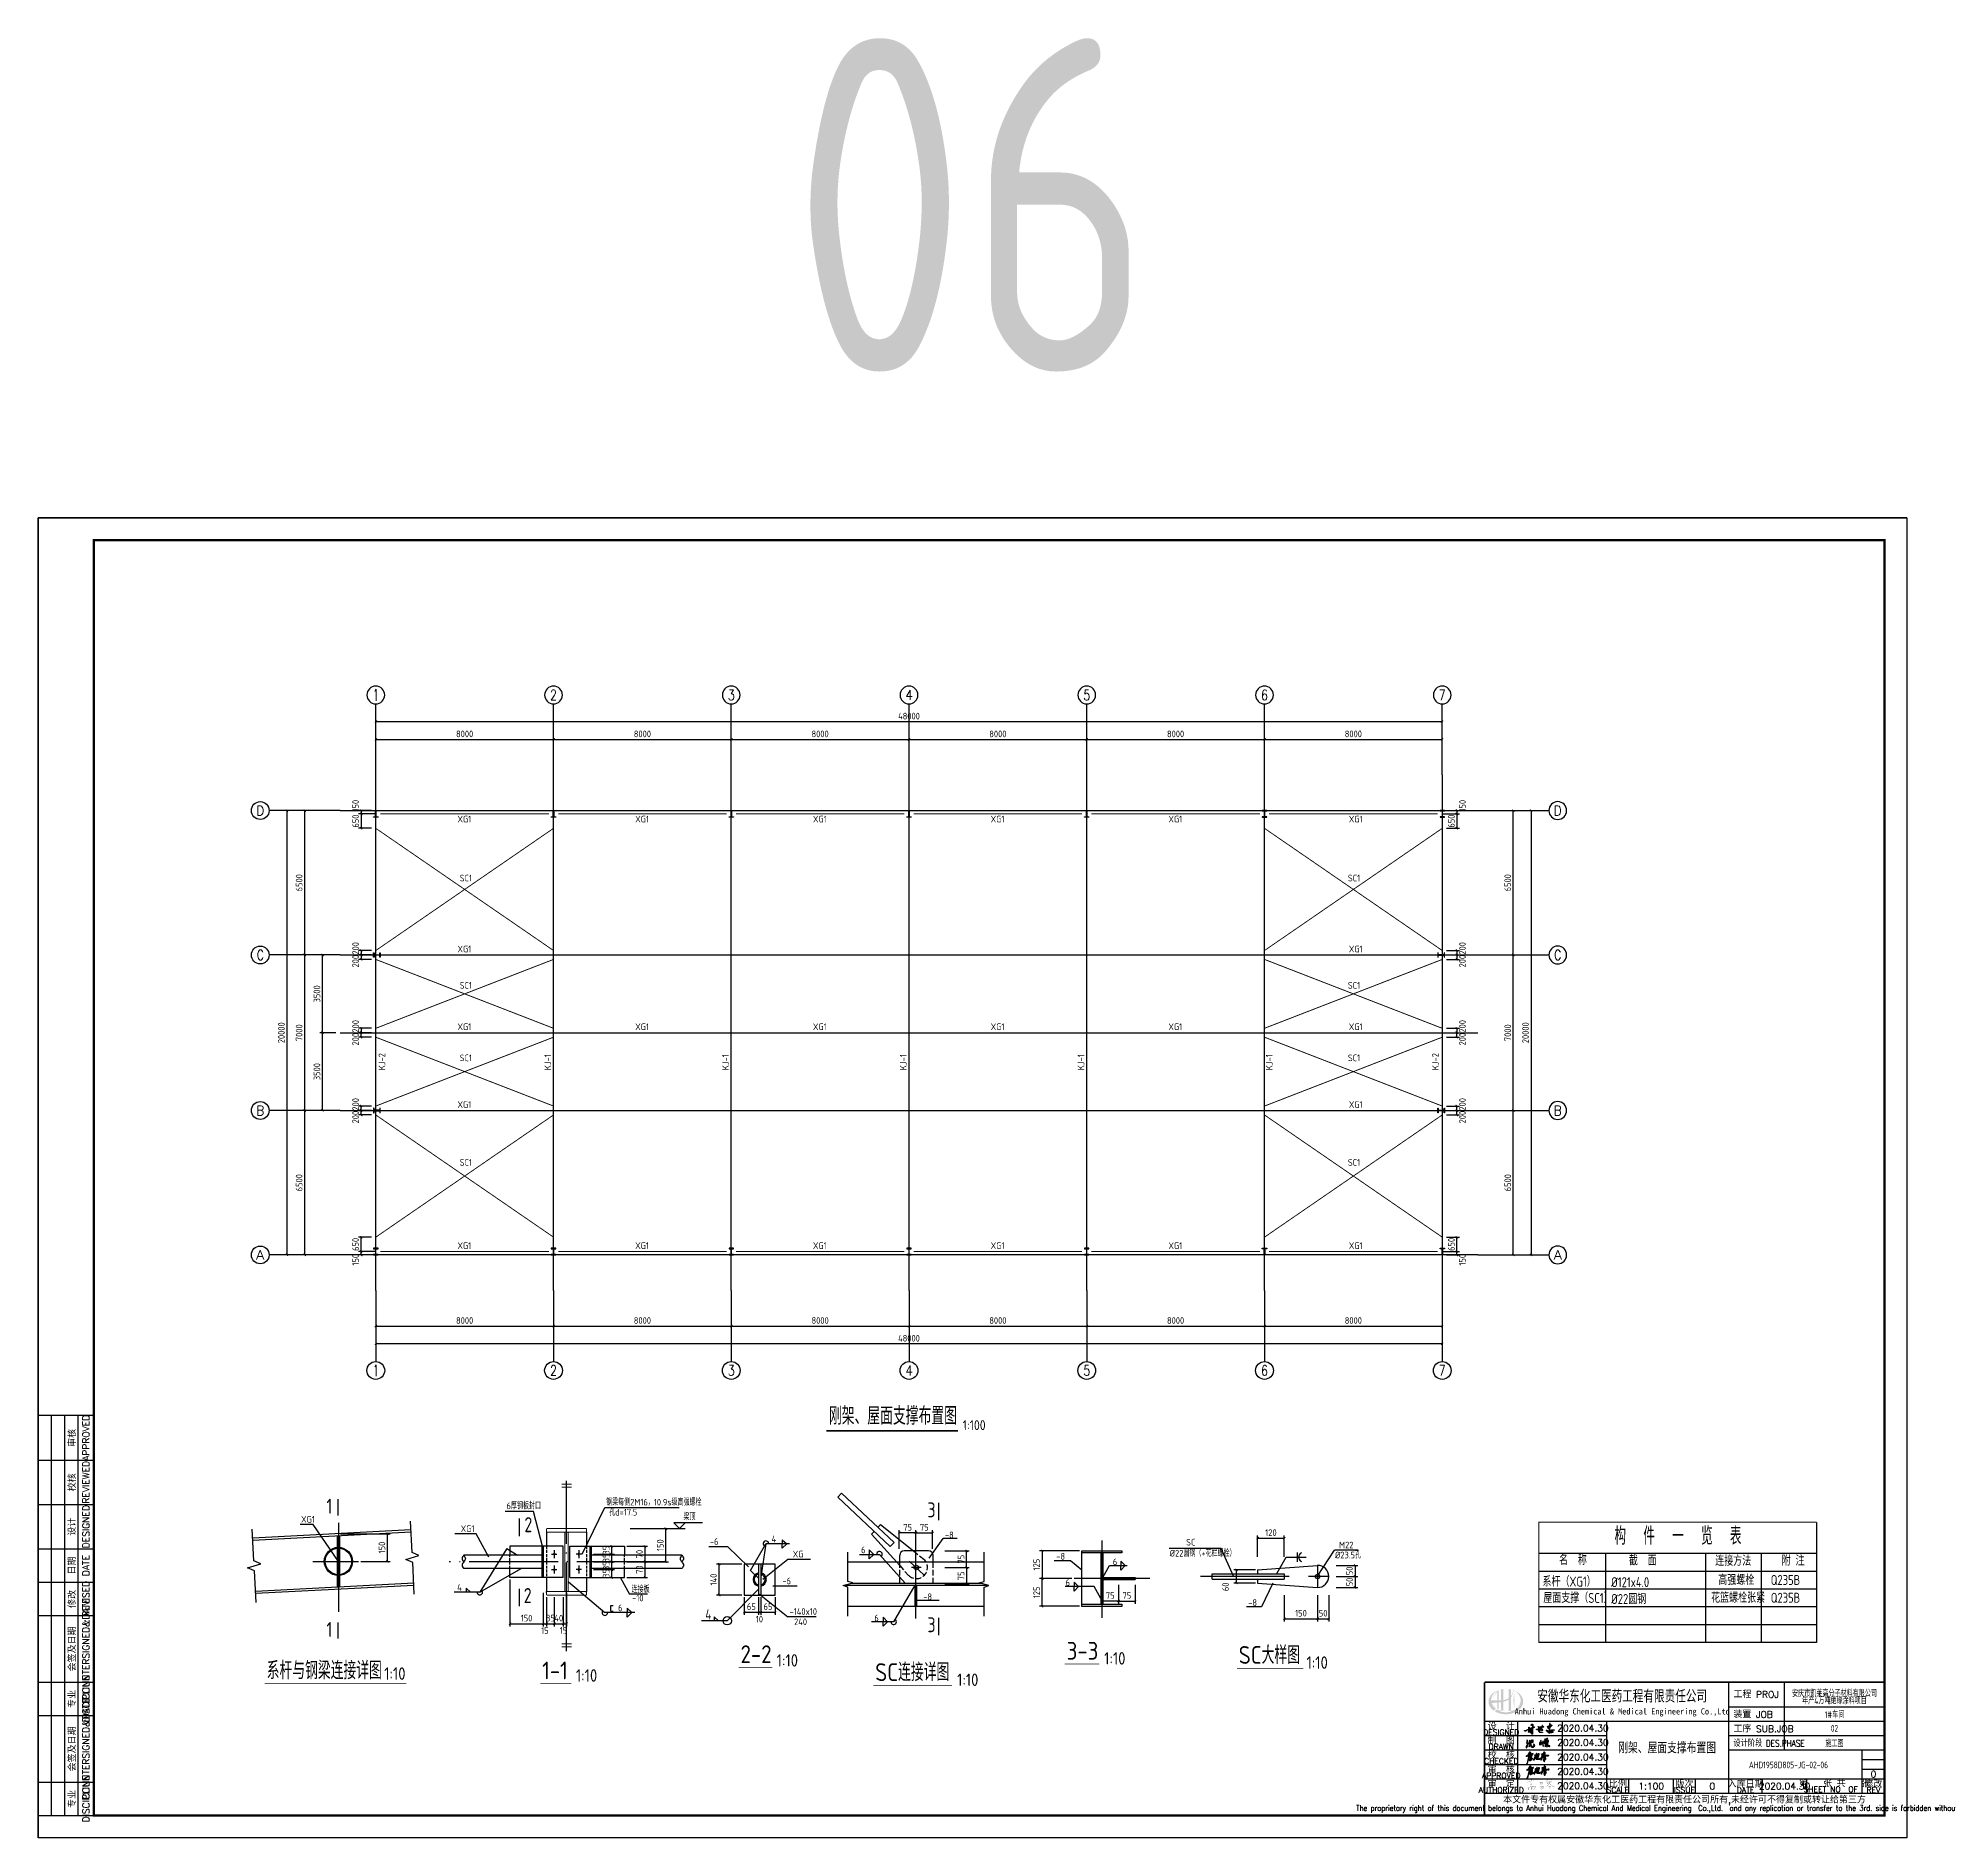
# Model space of a CAD drawing. Header units: millimetres. Extents: x 866561 to 877878, y 40199 to 44891.
# Drawn here: x 871258 to 872118, y 40203 to 41013 of the extents above; entities that cross this region are included whole.
import ezdxf
from ezdxf.enums import TextEntityAlignment as Align

# ---------------------------------------------------------------- set-up
doc = ezdxf.new("R2010")
doc.units = ezdxf.units.MM
doc.header["$LTSCALE"] = 1000
doc.header["$MEASUREMENT"] = 0
for name, pattern in [('2', [11.4, 9, -0.9, 0.6, -0.9]), ('DASH', [0.35, 0.25, -0.1]), ('DASHED', [117.236842, 78.157895, -39.078947]), ('DOTE', [2.42, 2, -0.2, 0.02, -0.2])]:
    doc.linetypes.add(name, pattern=pattern)
doc.layers.add('1', color=4, linetype='Continuous', lineweight=70)
for name, color, linetype in [('1000', 2, 'Continuous'), ('11', 134, 'Continuous'), ('AXIS', 3, 'Continuous'), ('AXIS_TEXT', 7, 'Continuous'), ('BEAM', 4, 'DASHED'), ('COLUMN', 9, 'Continuous'), ('DIM', 7, 'Continuous'), ('DOTE', 1, 'DOTE'), ('HATCH', 8, 'Continuous'), ('M_Prof', 2, 'Continuous'), ('NUM', 7, 'Continuous'), ('OTHER', 2, 'Continuous'), ('PUB_TEXT', 7, 'Continuous'), ('THIN', 7, 'Continuous'), ('尺寸标注', 7, 'Continuous'), ('支撑', 6, 'Continuous'), ('文字', 7, 'Continuous'), ('构件表__表格和文字', 7, 'Continuous'), ('柱', 2, 'Continuous'), ('柱集中标注', 2, 'Continuous'), ('标注', 7, 'Continuous'), ('梁', 4, 'Continuous'), ('梁集中标注', 2, 'Continuous'), ('梁－点划线', 253, '2'), ('焊缝标注', 3, 'Continuous'), ('轴线__点划线', 6, '2')]:
    doc.layers.add(name, color=color, linetype=linetype)
doc.styles.add('_TCH_AXIS', font='COMPLEX', dxfattribs={"bigfont": 'GBCBIG'})
doc.styles.add('COMPLEX', font='COMPLEX')
doc.styles.add('ECEC_TK', font='txt_l.shx', dxfattribs={"bigfont": 'hztxt_l.shx'})
doc.styles.add('ECEC_TQ', font='txt_l.shx', dxfattribs={"bigfont": 'hztxt_l.shx'})
doc.styles.add('ECEC_TQ_S', font='')
doc.styles.add('GBHZ', font='gbenor.shx', dxfattribs={"width": 0.9, "bigfont": 'gbcbig.shx'})
doc.styles.add('TS', font='tssdeng.shx', dxfattribs={"width": 0.8, "height": 2.5, "bigfont": 'tssdchn.shx'})
doc.styles.add('TSSD_REIN', font='tssdeng.shx', dxfattribs={"width": 0.7, "bigfont": 'tssdchn.shx'})
doc.styles.get('ECEC_TQ_S').set_extended_font_data('SimSun')
doc.dimstyles.new('Y10', dxfattribs={"dimscale": 0, "dimtxt": 3, "dimasz": 0.01, "dimexe": 1.2, "dimexo": 1, "dimgap": 1, "dimtad": 1, "dimdec": 0, "dimlfac": 10, "dimzin": 0, "dimdsep": 46, "dimtxsty": 'GBHZ', "dimblk1": 'DX', "dimblk2": 'DX', "dimsah": 1, "dimcen": 0.09, "dimdle": 1, "dimadec": 0, "dimazin": 0, "dimtfac": 1, "dimtdec": 0, "dimtix": 1, "dimtmove": 2, "dimatfit": 3, "dimldrblk": 'DX', "dimfxl": 0, "dimtolj": 1, "dimtzin": 0, "dimarcsym": 0})
doc.dimstyles.new('Y100', dxfattribs={"dimscale": 0, "dimtxt": 3, "dimasz": 0.01, "dimexe": 1.2, "dimexo": 2, "dimgap": 1, "dimtad": 1, "dimdec": 0, "dimlfac": 100, "dimzin": 0, "dimdsep": 46, "dimtxsty": 'GBHZ', "dimblk": 'DX', "dimcen": 0.09, "dimdle": 1, "dimclrd": 7, "dimclre": 7, "dimclrt": 7, "dimadec": 0, "dimazin": 0, "dimtfac": 1, "dimtdec": 0, "dimtix": 1, "dimtmove": 2, "dimatfit": 3, "dimldrblk": 'DX', "dimfxl": 0, "dimtolj": 1, "dimtzin": 0, "dimarcsym": 0})

msp = doc.modelspace()

# ---------------------------------------------------------------- texts
at = {"style": 'ECEC_TK'}
for s, p in [('APPROVED', (871279.457, 40383.051)), ('审核', (871272.957, 40383.051)), ('REVIEWED', (871279.457, 40363.051)), ('校核', (871272.957, 40363.051)), ('DESIGNED', (871279.457, 40343.051)), ('设计', (871272.957, 40343.051)), ('日期', (871272.957, 40325.551)), ('DATE', (871279.457, 40325.551)), ('REVISED', (871279.457, 40310.551)), ('修改', (871272.957, 40310.551)), ('COUNTERSIGNED&DATE', (871279.457, 40288.051)), ('会签及日期', (871272.957, 40288.051)), ('DISCIPLINE', (871279.457, 40265.551)), ('专业', (871272.957, 40265.551)), ('COUNTERSIGNED&DATE', (871279.457, 40243.051)), ('会签及日期', (871272.957, 40243.051)), ('专业', (871272.957, 40220.551)), ('DISCIPLINE', (871279.457, 40220.551))]:
    msp.add_text(s, height=3, rotation=90, dxfattribs=at).set_placement(p, align=Align.MIDDLE)
at = {"ltscale": 2, "style": 'GBHZ'}
msp.add_text('1:100', height=4.5, rotation=0.204441, dxfattribs=at).set_placement((871674.051, 40386.469))
for s, height, style, width, p in [('安徽华东化工医药工程有限责任公司', 5, 'ECEC_TQ_S', 0.7, (871970.906, 40267.051)), ('Anhui Huadong Chemical & Medical Engineering Co.,Ltd', 2.8, 'ECEC_TQ_S', 0.85, (871970.906, 40259.551)), ('The proprietary right of this document belongs to Anhui Huadong Chemical And Medical Engineering  Co.,Ltd.  and any replication or transfer to the 3rd. side is forbidden without its permission. ', 2.5, 'ECEC_TQ', 0.72, (871998.957, 40216.051))]:
    msp.add_text(s, height=height, dxfattribs=dict(style=style, width=width)).set_placement(p, align=Align.MIDDLE)
at = {"style": 'ECEC_TQ'}
for s, p in [('工程 PROJ', (872020.957, 40266.051)), ('装置 JOB', (872020.957, 40257.051)), ('工序 SUB.JOB', (872020.957, 40250.551))]:
    msp.add_text(s, height=3, dxfattribs=at).set_placement(p)
for s, height, p in [('DESIGNED', 2.5, (871916.457, 40250.551)), ('制  图', 3, (871916.457, 40247.051)), ('设  计', 3, (871916.457, 40253.551)), ('DRAWN', 2.5, (871916.457, 40244.051)), ('校  核', 3, (871916.457, 40240.551)), ('APPROVED', 2.5, (871916.457, 40231.051)), ('CHECKED', 2.5, (871916.457, 40237.551)), ('审  核', 3, (871916.457, 40234.051)), ('AUTHORIZED', 2.5, (871916.457, 40224.551)), ('审  定', 3, (871916.457, 40227.551)), ('SCALE', 2.5, (871968.957, 40224.551)), ('比例', 3, (871968.957, 40227.551)), ('ISSUE', 2.5, (871998.957, 40224.551)), ('版次', 3, (871998.957, 40227.551)), ('入库日期', 3, (872026.457, 40227.551)), ('DATE', 2.5, (872026.457, 40224.551)), ('第   张 共   张', 3, (872066.457, 40227.801)), ('SHEET NO  OF  ', 2.5, (872066.457, 40224.801)), ('修改', 3, (872083.957, 40227.551)), ('REV', 2.5, (872083.957, 40224.551)), ('本文件专有权属安徽华东化工医药工程有限责任公司所有,未经许可不得复制或转让给第三方', 3, (871998.957, 40220.051))]:
    msp.add_text(s, height=height, dxfattribs=at).set_placement(p, align=Align.MIDDLE)
at = {"style": 'ECEC_TQ', "width": 0.8}
msp.add_text('设计阶段 DES.PHASE', height=3, dxfattribs=at).set_placement((872020.957, 40244.051))
at = {"style": 'ECEC_TQ'}
for tag, text, p in [('2020.04.30', ' ', (871953.201, 40252.379)), ('2020.04.30', ' ', (871953.201, 40245.879)), ('2020.04.30', ' ', (871953.201, 40239.379)), ('2020.04.30', ' ', (871953.201, 40232.879)), ('0', '0', (872083.957, 40231.717)), ('2020.04.30', ' ', (871953.201, 40226.379)), ('1:100', '1:100', (871983.957, 40226.301)), ('0', '0', (872011.457, 40226.301)), ('2020.04.30', ' ', (872043.957, 40226.301))]:
    msp.add_attdef(tag, text=text, height=3, dxfattribs=at).set_placement(p, align=Align.MIDDLE)
at = {"layer": 'AXIS', "color": 0, "style": 'GBHZ', "width": 0.9}
for s, height, p in [('1', 6.75, (871387.722, 40348.914, -0.044)), ('6厚钢板封口', 3, (871468.748, 40350.927, 0.088)), ('钢梁每侧2M16，10.9s级高强螺栓', 3, (871513.601, 40352.595, 0.096)), ('3', 6.75, (871658.203, 40347.257, 0.095)), ('XG1', 3, (871376.261, 40344.872, -0.004)), ('XG1', 3, (871448.109, 40340.675, 0.088)), ('2', 6.75, (871476.789, 40340.585, 0.095)), ('孔d=17.5', 3, (871514.919, 40348.085, 0.096)), ('梁顶', 3, (871548.379, 40345.995, 0.088)), ('-6', 3, (871560.266, 40334.887, -0.003)), ('4', 3, (871588.067, 40336.016)), ('-8', 3, (871666.08, 40337.873)), ('SC', 3, (871774.616, 40334.58, 37.658)), ('M22', 3, (871843.474, 40333.28, -0.088)), ('XG', 3, (871597.554, 40329.216)), ('6', 3, (871628.342, 40331.104)), ('-8', 3, (871716.176, 40328.223, 0.088)), ('6', 3, (871741.647, 40325.749, 0.088)), ('%%C22圆钢（+花栏螺栓）', 3, (871767.265, 40329.614, 37.658)), ('%%C23.5孔', 3, (871841.644, 40328.795)), ('-6', 3, (871592.925, 40317.115, 0.088)), ('6', 3, (871720.364, 40316.417, 0.088)), ('4', 3, (871446.515, 40314.221, 0.085)), ('2', 6.75, (871476.492, 40308.701, 0.087)), ('连接板', 3, (871525.022, 40313.347, 0.089)), ('-10', 3, (871525.269, 40309.448, 0.089)), ('-8', 3, (871656.313, 40310.012)), ('-8', 3, (871802.555, 40307.382)), ('1', 6.75, (871387.722, 40293.436, -0.044)), ('6', 3, (871518.942, 40305.004, 0.088)), ('4', 4.5, (871558.257, 40301.361)), ('-140x10', 3, (871596.135, 40303.355)), ('240', 3, (871598.168, 40298.745)), ('6', 3, (871634.278, 40300.445)), ('3', 6.75, (871658.203, 40295.554, 0.095))]:
    msp.add_text(s, height=height, dxfattribs=at).set_placement(p)
at = {"layer": 'AXIS', "style": 'TSSD_REIN', "width": 0.7}
for s, p in [('安庆市凯莱高分子材料有限公司', (872066.457, 40268.327)), ('年产4万吨绝缘涂料项目', (872066.457, 40265.096)), ('1#车间', (872066.457, 40258.801)), ('02', (872066.457, 40252.301)), ('施工图', (872066.457, 40245.801)), ('AHD1958D805-JG-02-06', (872045.734, 40235.844))]:
    msp.add_text(s, height=3, dxfattribs=at).set_placement(p, align=Align.MIDDLE)
at = {"layer": 'NUM', "style": 'GBHZ'}
msp.add_text('刚架、屋面支撑布置图', height=8, dxfattribs=at).set_placement((871613.866, 40388.937))
at = {"layer": 'PUB_TEXT', "style": 'TS', "width": 0.8}
msp.add_text('刚架、屋面支撑布置图', height=5, dxfattribs=at).set_placement((871991.122, 40243.783), align=Align.MIDDLE)
at = {"layer": '文字', "color": 6, "style": 'GBHZ'}
for s, height, p in [('系杆与钢梁连接详图', 8, (871360.789, 40274.349, 0.088)), ('2-2', 8, (871574.08, 40281.677, 0.088)), ('1:10', 5.6, (871590.331, 40280.084, 0.088)), ('3-3', 8, (871720.873, 40283.196, 0.176)), ('1:10', 5.6, (871737.706, 40280.988, 0.176)), ('SC大样图', 8, (871798.315, 40281.317)), ('1:10', 5.6, (871828.809, 40279.11)), ('1:10', 5.6, (871413.666, 40274.153, 0.088)), ('1-1', 8, (871484.8, 40274.349, 0.088)), ('1:10', 5.6, (871499.961, 40273.282, 0.088)), ('SC连接详图', 8, (871634.689, 40273.581, 0.088)), ('1:10', 5.6, (871671.513, 40271.374, 0.088))]:
    msp.add_text(s, height=height, dxfattribs=at).set_placement(p)
at = {"layer": '构件表__表格和文字', "style": 'GBHZ', "width": 0.9}
for s, height, p in [('构  件  一  览  表', 8, (871967.423, 40334.904)), ('名  称', 4.5, (871942.501, 40325.86)), ('截  面', 4.5, (871973.915, 40325.606)), ('连接方法', 4.5, (872012.76, 40325.443)), ('附 注', 4.5, (872042.659, 40325.564)), ('系杆（XG1）', 4.5, (871935.023, 40316.095)), ('%%C121x4.0', 4.5, (871965.918, 40315.835)), ('高强螺栓', 4.5, (872014.146, 40316.833)), ('Q235B', 4.5, (872037.764, 40316.82)), ('屋面支撑（SC1）', 4.5, (871935.371, 40308.742)), ('%%C22圆钢', 4.5, (871965.918, 40308.255)), ('花篮螺栓张紧', 4.5, (872010.903, 40308.853)), ('Q235B', 4.5, (872037.764, 40308.82))]:
    msp.add_text(s, height=height, dxfattribs=at).set_placement(p)
at = {"layer": '柱集中标注', "style": 'GBHZ', "width": 0.9}
for s, p in [('XG1', (871446.652, 40660.004)), ('XG1', (871526.652, 40660.004)), ('XG1', (871606.652, 40660.004)), ('XG1', (871686.652, 40660.004)), ('XG1', (871766.652, 40660.004)), ('XG1', (871847.85, 40660.004)), ('SC1', (871447.657, 40633.471)), ('SC1', (871847.419, 40633.471)), ('XG1', (871446.652, 40601.55)), ('XG1', (871847.85, 40601.55)), ('SC1', (871447.657, 40585.185)), ('SC1', (871847.419, 40585.185)), ('XG1', (871446.652, 40566.55)), ('XG1', (871526.652, 40566.55)), ('XG1', (871606.652, 40566.55)), ('XG1', (871686.652, 40566.55)), ('XG1', (871766.652, 40566.55)), ('XG1', (871847.85, 40566.55)), ('SC1', (871447.657, 40552.559)), ('SC1', (871847.419, 40552.559)), ('XG1', (871446.652, 40531.55)), ('XG1', (871847.85, 40531.55)), ('SC1', (871447.657, 40505.495)), ('SC1', (871847.419, 40505.495)), ('XG1', (871446.652, 40468.05)), ('XG1', (871526.652, 40468.05)), ('XG1', (871606.652, 40468.05)), ('XG1', (871686.652, 40468.05)), ('XG1', (871766.652, 40468.05)), ('XG1', (871847.85, 40468.05))]:
    msp.add_text(s, height=3, dxfattribs=at).set_placement(p)
for s, p in [('KJ-2', (871414.147, 40548.503)), ('KJ-1', (871488.81, 40548.503)), ('KJ-1', (871568.81, 40548.503)), ('KJ-1', (871648.81, 40548.503)), ('KJ-1', (871728.81, 40548.503)), ('KJ-1', (871813.528, 40548.503)), ('KJ-2', (871888.325, 40548.503))]:
    msp.add_text(s, height=3, rotation=90, dxfattribs=at).set_placement(p)
at = {"layer": '梁集中标注', "style": 'GBHZ', "width": 0.9}
msp.add_text('06', height=150, dxfattribs=at).set_placement((871597.289, 40862.949))

# ---------------------------------------------------------------- blocks, each defined once
blk = doc.blocks.new('A$C744C32FA')
at = {"const_width": 30}
for points in [[(-2326, 582), (-2064, 692), (-1816, 796), (-1490, 848), (-1270, 844)], [(-1936, 1093), (-1737, 1077), (-1648, 1041), (-1810, 905)], [(-1731, 663), (-1881, 583), (-1870, 98)], [(-1827, 396), (-1624, 407), (-1683, 178), (-1785, 172)], [(-164, 18), (-164, 609), (181, 609), (259, 574), (264, 359)], [(-164, 314), (-7, 353), (104, 403)], [(-134, 116), (-29, 188), (93, 237), (170, 221), (209, 331), (264, 359)], [(942, 898), (1107, 926), (1169, 977), (1294, 1000)], [(948, 580), (1073, 676), (1203, 739), (1357, 744), (1391, 773)], [(1507, 561), (1490, 391), (1400, 274), (1309, 157), (1214, 34), (1126, -80), (1076, -119)], [(1096, 313), (1232, 433), (1357, 563), (1402, 586)], [(1192, 881), (1164, 478), (1155, 349)], [(1369, -2), (1421, -24), (1477, -51)], [(1510, 451), (1603, 321), (1697, 211), (1854, 88), (1967, -1), (2044, -62), (2137, -96), (2323, -163), (2364, -162), (2404, -149), (2384, -156)], [(1530, 654), (1647, 720), (1785, 749), (1891, 785), (2007, 796)], [(1541, 978), (1734, 989), (1818, 1000), (1872, 989)], [(1603, 465), (1698, 528), (1794, 557), (1966, 568), (2003, 590)], [(1706, 987), (1698, 528)], [(-2108, -913), (-2158, -364), (-1863, -238), (-1491, -154), (-1069, -179), (-858, -255), (-909, -331), (-1198, -765)], [(-1677, -676), (-1677, -347)], [(-1677, -415), (-1452, -396), (-1441, -504), (-1677, -676)], [(-238, -177), (-238, -696)], [(-193, -327), (-59, -250), (154, -178), (450, -162), (558, -210), (534, -366), (450, -489), (346, -609)], [(-47, -485), (45, -414), (178, -350), (322, -338)], [(-3, -681), (142, -597), (326, -529), (398, -549)], [(1332, -239), (1431, -185), (1526, -163), (1671, -155), (1722, -174), (1703, -260), (1445, -564)]]:
    blk.add_lwpolyline(points, dxfattribs=at)
blk = doc.blocks.new('ZYC')
h = blk.add_hatch()
h.set_pattern_fill('ANSI31', color=256, scale=0.01, style=0)
h.paths.add_polyline_path([(0.191716, 0.193383), (0.190548, 0.202253), (0.193921, 0.209), (0.201718, 0.213388), (0.217472, 0.22272), (0.225169, 0.22774), (0.240061, 0.238394), (0.258667, 0.248519), (0.268004, 0.25352), (0.28674, 0.263401), (0.294628, 0.264902), (0.298717, 0.265243), (0.306745, 0.265068), (0.308789, 0.264548), (0.309735, 0.261709), (0.308412, 0.260067), (0.297475, 0.244701), (0.290436, 0.237662), (0.27507, 0.226725), (0.252355, 0.212968), (0.241647, 0.204333), (0.223391, 0.185047), (0.223622, 0.181464), (0.224421, 0.179466), (0.226725, 0.176712), (0.25062, 0.191577), (0.262092, 0.200013), (0.283406, 0.218389), (0.297409, 0.232393), (0.304411, 0.239395), (0.318415, 0.253398), (0.320906, 0.2583), (0.321641, 0.261237), (0.321749, 0.266735), (0.319516, 0.270611), (0.318508, 0.272625), (0.316748, 0.276738), (0.301969, 0.277631), (0.294072, 0.276555), (0.280072, 0.271736), (0.264068, 0.263734), (0.256066, 0.259733), (0.240061, 0.251731), (0.233868, 0.248283), (0.230965, 0.245742), (0.226725, 0.240061), (0.214987, 0.236586), (0.209117, 0.233284), (0.200051, 0.225058), (0.192716, 0.217722), (0.189048, 0.214055), (0.181713, 0.20672), (0.175712, 0.20672), (0.172711, 0.20672), (0.166709, 0.20672), (0.172241, 0.193666), (0.177845, 0.187261), (0.190049, 0.180046), (0.195383, 0.177379), (0.198051, 0.176045), (0.203385, 0.173378), (0.207386, 0.173378), (0.209387, 0.173378), (0.213388, 0.173378), (0.213388, 0.177379), (0.213388, 0.179379), (0.213388, 0.18338), (0.203895, 0.184399), (0.19865, 0.18682)], flags=17)
h.paths.add_polyline_path([(0.260067, 0.325083), (0.264264, 0.330433), (0.265218, 0.335201), (0.263401, 0.341754), (0.273403, 0.351757), (0.278405, 0.356758), (0.288407, 0.366761), (0.291736, 0.3701), (0.290871, 0.376157), (0.28674, 0.37843), (0.278712, 0.378605), (0.274623, 0.378265), (0.266735, 0.376763), (0.252423, 0.368751), (0.245056, 0.365067), (0.230059, 0.358425), (0.229248, 0.364334), (0.231514, 0.368865), (0.236727, 0.371762), (0.24131, 0.378456), (0.242225, 0.383948), (0.240061, 0.391767), (0.237394, 0.394434), (0.23606, 0.395768), (0.233393, 0.398435), (0.230812, 0.400649), (0.226589, 0.399804), (0.225058, 0.396768), (0.223796, 0.391416), (0.22476, 0.38756), (0.228392, 0.383431), (0.228282, 0.380033), (0.227931, 0.378275), (0.226725, 0.375096), (0.210128, 0.354559), (0.200583, 0.345014), (0.180046, 0.328417), (0.176798, 0.323736), (0.172234, 0.322025), (0.166709, 0.323416), (0.178469, 0.342442), (0.183551, 0.352606), (0.191716, 0.373429), (0.201873, 0.398707), (0.206875, 0.411378), (0.216722, 0.436778), (0.22205, 0.441004), (0.226849, 0.441964), (0.233393, 0.440113), (0.248453, 0.432139), (0.25582, 0.427786), (0.270069, 0.41844), (0.272101, 0.414456), (0.275664, 0.412674), (0.280072, 0.413439), (0.283545, 0.409176), (0.284465, 0.405498), (0.283406, 0.400102), (0.280739, 0.400102), (0.279405, 0.400102), (0.276738, 0.400102), (0.276738, 0.396101), (0.276738, 0.394101), (0.276738, 0.3901), (0.28136, 0.388617), (0.285266, 0.389733), (0.288407, 0.393434), (0.294513, 0.396574), (0.297302, 0.401595), (0.296743, 0.408438), (0.288829, 0.417849), (0.283914, 0.422062), (0.273403, 0.428443), (0.271371, 0.432428), (0.267808, 0.434209), (0.263401, 0.433444), (0.255242, 0.439075), (0.251443, 0.442528), (0.245063, 0.450115), (0.250169, 0.45385), (0.253741, 0.455041), (0.260067, 0.455117), (0.278071, 0.461118), (0.287073, 0.464119), (0.305078, 0.47012), (0.307079, 0.469454), (0.308079, 0.46912), (0.310079, 0.468453), (0.308047, 0.464468), (0.304484, 0.462687), (0.300077, 0.463452), (0.298029, 0.461617), (0.297467, 0.459366), (0.29841, 0.456784), (0.29992, 0.453737), (0.30418, 0.452885), (0.306745, 0.455117), (0.317554, 0.46467), (0.323777, 0.468819), (0.336753, 0.475122), (0.340537, 0.478163), (0.341693, 0.48221), (0.340087, 0.486791), (0.336555, 0.489096), (0.331527, 0.48742), (0.330085, 0.483457), (0.321138, 0.480474), (0.316169, 0.479764), (0.306745, 0.480123), (0.280007, 0.473028), (0.266668, 0.46936), (0.240061, 0.461785), (0.207415, 0.451644), (0.191305, 0.445603), (0.160041, 0.431777), (0.160041, 0.434445), (0.160041, 0.435778), (0.160041, 0.438446), (0.175951, 0.452059), (0.184342, 0.458436), (0.201718, 0.47012), (0.208786, 0.474159), (0.212013, 0.478769), (0.213388, 0.486791), (0.216455, 0.489686), (0.2192, 0.490602), (0.223391, 0.490125), (0.229399, 0.500791), (0.2324, 0.506125), (0.238394, 0.516799), (0.240292, 0.524601), (0.23989, 0.529424), (0.236727, 0.536804), (0.23122, 0.540793), (0.226675, 0.541702), (0.220056, 0.540138), (0.210721, 0.53547), (0.206053, 0.533136), (0.196717, 0.528469), (0.198138, 0.538459), (0.198805, 0.543461), (0.200051, 0.553475), (0.196461, 0.554633), (0.193383, 0.556809), (0.184756, 0.554008), (0.180368, 0.550816), (0.175045, 0.543472), (0.17106, 0.54144), (0.169278, 0.537877), (0.170044, 0.53347), (0.172586, 0.532424), (0.174961, 0.533017), (0.176712, 0.535137), (0.179281, 0.539518), (0.183438, 0.541299), (0.188382, 0.540138), (0.181593, 0.526145), (0.177529, 0.519371), (0.168376, 0.506796), (0.153706, 0.492126), (0.146371, 0.484791), (0.1317, 0.47012), (0.128502, 0.463222), (0.125929, 0.459914), (0.120031, 0.455117), (0.119718, 0.451241), (0.121465, 0.448329), (0.125032, 0.446781), (0.14237, 0.464119), (0.151039, 0.472788), (0.168376, 0.490125), (0.176855, 0.50538), (0.184361, 0.512491), (0.200051, 0.520133), (0.209619, 0.525556), (0.215731, 0.527084), (0.226725, 0.526802), (0.227399, 0.518581), (0.226187, 0.513733), (0.221723, 0.506796), (0.205052, 0.490125), (0.196717, 0.48179), (0.180046, 0.465119), (0.164681, 0.45382), (0.157012, 0.448152), (0.141703, 0.436778), (0.125543, 0.421827), (0.116221, 0.415266), (0.096691, 0.405104), (0.075353, 0.394434), (0.064683, 0.3891), (0.043344, 0.37843), (0.039561, 0.375389), (0.038404, 0.371342), (0.04001, 0.366761), (0.044025, 0.366183), (0.046402, 0.366579), (0.050013, 0.368428), (0.072366, 0.379063), (0.083391, 0.384742), (0.105027, 0.396768), (0.108068, 0.400552), (0.112115, 0.401708), (0.116697, 0.400102), (0.119301, 0.403486), (0.121159, 0.404972), (0.125032, 0.406771), (0.129622, 0.401536), (0.130984, 0.396997), (0.130033, 0.3901), (0.132416, 0.389778), (0.133821, 0.388841), (0.135035, 0.386766), (0.137361, 0.391613), (0.137763, 0.394832), (0.136702, 0.400102), (0.139084, 0.400424), (0.14049, 0.401361), (0.141703, 0.403437), (0.142311, 0.400158), (0.143727, 0.39827), (0.146704, 0.396768), (0.146704, 0.383431), (0.146704, 0.376763), (0.146704, 0.363426), (0.140696, 0.341072), (0.138346, 0.329655), (0.135035, 0.306745), (0.132367, 0.293408), (0.131034, 0.28674), (0.128366, 0.273403), (0.127033, 0.268069), (0.126366, 0.265401), (0.125032, 0.260067), (0.122365, 0.24673), (0.121031, 0.240061), (0.118364, 0.226725), (0.11356, 0.208243), (0.111552, 0.198873), (0.108361, 0.180046), (0.102725, 0.164542), (0.100682, 0.156368), (0.098359, 0.140036), (0.09169, 0.113362), (0.088356, 0.100026), (0.081688, 0.073352), (0.078954, 0.060999), (0.07691, 0.054867), (0.071685, 0.043344), (0.0677, 0.041312), (0.065919, 0.037749), (0.066684, 0.033342), (0.064309, 0.030053), (0.059994, 0.029334), (0.056681, 0.031675), (0.055039, 0.032998), (0.0522, 0.032051), (0.05168, 0.030008), (0.050619, 0.024737), (0.051021, 0.021518), (0.053347, 0.016671), (0.058015, 0.016671), (0.060349, 0.016671), (0.065017, 0.016671), (0.072748, 0.023017), (0.076093, 0.027477), (0.08002, 0.036676), (0.096852, 0.082021), (0.10329, 0.105741), (0.111695, 0.153373), (0.123489, 0.195437), (0.128188, 0.21692), (0.135035, 0.260067), (0.139151, 0.267954), (0.14028, 0.272845), (0.140036, 0.281739), (0.142036, 0.283739), (0.143037, 0.28474), (0.145037, 0.28674), (0.143542, 0.294629), (0.143202, 0.298717), (0.14337, 0.306745), (0.145753, 0.307067), (0.147158, 0.308004), (0.148371, 0.310079), (0.151852, 0.30332), (0.152939, 0.299332), (0.153373, 0.291741), (0.1596, 0.295381), (0.16241, 0.299597), (0.163375, 0.306745), (0.166043, 0.306745), (0.167376, 0.306745), (0.170044, 0.306745), (0.175842, 0.313591), (0.179298, 0.316701), (0.186714, 0.321749), (0.209947, 0.339025), (0.223075, 0.346279), (0.250064, 0.356758), (0.256309, 0.362147), (0.262023, 0.363575), (0.270069, 0.361759), (0.258066, 0.349756), (0.252065, 0.343755), (0.240061, 0.331752), (0.221278, 0.318573), (0.211941, 0.311904), (0.193383, 0.29841), (0.19135, 0.294425), (0.187788, 0.292643), (0.18338, 0.293408), (0.182047, 0.288074), (0.18138, 0.285406), (0.180046, 0.280072), (0.184714, 0.280072), (0.187048, 0.280072), (0.191716, 0.280072), (0.206195, 0.295761), (0.214909, 0.302731), (0.233393, 0.313414), (0.233393, 0.310079), (0.233393, 0.308412), (0.233393, 0.305078), (0.218728, 0.293893), (0.212196, 0.286272), (0.203385, 0.270069), (0.200631, 0.267765), (0.198634, 0.266966), (0.19505, 0.266735), (0.189666, 0.263481), (0.18728, 0.259664), (0.186714, 0.253398), (0.189781, 0.250503), (0.192527, 0.249588), (0.196717, 0.250064), (0.210088, 0.262029), (0.216756, 0.268031), (0.230059, 0.280072), (0.233393, 0.280072), (0.233393, 0.283406), (0.241741, 0.284611), (0.245996, 0.286029), (0.253398, 0.290074), (0.253398, 0.288741), (0.253398, 0.28674), (0.260067, 0.28674), (0.263401, 0.28674), (0.263401, 0.289407), (0.263401, 0.290741), (0.263401, 0.293408), (0.268765, 0.293057), (0.27265, 0.295276), (0.27507, 0.300077), (0.276013, 0.302659), (0.275451, 0.30491), (0.273403, 0.306745), (0.262225, 0.306789), (0.255894, 0.30481), (0.24673, 0.29841), (0.245088, 0.297087), (0.242248, 0.298033), (0.241729, 0.300077), (0.247981, 0.31079), (0.251728, 0.3159)])
h.paths.add_polyline_path([(0.172311, 0.351862), (0.151706, 0.320082), (0.148813, 0.335949), (0.149997, 0.345425), (0.156707, 0.360092), (0.156707, 0.372762), (0.156707, 0.379097), (0.156707, 0.391767), (0.151817, 0.400719), (0.150635, 0.406629), (0.151706, 0.416773), (0.165234, 0.42378), (0.172311, 0.426813), (0.186714, 0.431777), (0.191949, 0.436367), (0.196489, 0.437729), (0.203385, 0.436778), (0.200919, 0.423723), (0.198862, 0.417208), (0.193383, 0.405104), (0.180884, 0.369351)], flags=16)
h = blk.add_hatch()
h.set_pattern_fill('ANSI31', color=256, scale=0.01, style=0)
h.paths.add_polyline_path([(0.43011, 0.364093), (0.43011, 0.382765), (0.43011, 0.420108), (0.42674, 0.42542), (0.425073, 0.428087), (0.421775, 0.433444), (0.420561, 0.431369), (0.419156, 0.430432), (0.416773, 0.43011), (0.418678, 0.415427), (0.419679, 0.408091), (0.421775, 0.393434), (0.419006, 0.369579), (0.418668, 0.357391), (0.420108, 0.333419), (0.41744, 0.328084), (0.416107, 0.325417), (0.413439, 0.320082), (0.414054, 0.309347), (0.413343, 0.303662), (0.410105, 0.293408), (0.399991, 0.290918), (0.394373, 0.286237), (0.3901, 0.276738), (0.380676, 0.253935), (0.376645, 0.242177), (0.370095, 0.218389), (0.370095, 0.208387), (0.370095, 0.203385), (0.370095, 0.193383), (0.375842, 0.191199), (0.380817, 0.192305), (0.385099, 0.196717), (0.391767, 0.210054), (0.395101, 0.216722), (0.40177, 0.230059), (0.408931, 0.250792), (0.412599, 0.261129), (0.420108, 0.281739), (0.437767, 0.278859), (0.447218, 0.274133), (0.460118, 0.261734), (0.478724, 0.251609), (0.48806, 0.246608), (0.506796, 0.236727), (0.514554, 0.239101), (0.520234, 0.238155), (0.526802, 0.233393), (0.553475, 0.233393), (0.566812, 0.233393), (0.593485, 0.233393), (0.62211, 0.240615), (0.63627, 0.245335), (0.663503, 0.256732), (0.667504, 0.258733), (0.669505, 0.259733), (0.673506, 0.261734), (0.673506, 0.265068), (0.673506, 0.266735), (0.673506, 0.270069), (0.65194, 0.26343), (0.641248, 0.259755), (0.620159, 0.251731), (0.606822, 0.249064), (0.600154, 0.24773), (0.586817, 0.245063), (0.583483, 0.244396), (0.581816, 0.244062), (0.578481, 0.243396), (0.555142, 0.243396), (0.543472, 0.243396), (0.520133, 0.243396), (0.507672, 0.251585), (0.500819, 0.255011), (0.486791, 0.260067), (0.482384, 0.259302), (0.478821, 0.261083), (0.476789, 0.265068), (0.468212, 0.269419), (0.464099, 0.272162), (0.456784, 0.278405), (0.44933, 0.281676), (0.445738, 0.284191), (0.440113, 0.290074), (0.434588, 0.288683), (0.430024, 0.290394), (0.426776, 0.295076), (0.421963, 0.300651), (0.42138, 0.307062), (0.425109, 0.313414), (0.425389, 0.319104), (0.426579, 0.322279), (0.43011, 0.32675)])
h.paths.add_polyline_path([(0.403437, 0.278405), (0.406483, 0.276895), (0.407335, 0.272635), (0.405104, 0.270069), (0.400789, 0.261552), (0.399657, 0.256267), (0.400102, 0.24673), (0.39271, 0.233425), (0.389042, 0.226756), (0.381764, 0.213388), (0.381342, 0.220741), (0.38169, 0.224569), (0.383431, 0.231726), (0.387336, 0.251661), (0.391694, 0.261829)], flags=16)
h.paths.add_polyline_path([(0.588484, 0.380097), (0.597359, 0.395706), (0.599993, 0.405487), (0.600154, 0.423442), (0.602821, 0.427443), (0.604155, 0.429443), (0.606822, 0.433444), (0.609698, 0.450594), (0.610376, 0.459401), (0.610156, 0.476789), (0.598944, 0.481275), (0.592073, 0.482039), (0.580149, 0.480123), (0.570106, 0.473686), (0.564651, 0.470958), (0.553475, 0.466786), (0.532919, 0.449159), (0.522205, 0.440789), (0.500128, 0.425109), (0.49688, 0.420428), (0.492316, 0.418716), (0.486791, 0.420108), (0.491278, 0.43132), (0.492041, 0.438191), (0.490125, 0.450115), (0.494812, 0.458618), (0.496281, 0.463759), (0.496794, 0.473455), (0.499861, 0.47635), (0.502606, 0.477265), (0.506796, 0.476789), (0.506796, 0.471454), (0.506796, 0.468787), (0.506796, 0.463452), (0.509464, 0.463452), (0.510797, 0.463452), (0.513465, 0.463452), (0.515512, 0.465287), (0.516075, 0.467538), (0.515132, 0.47012), (0.510092, 0.473944), (0.508393, 0.479041), (0.510131, 0.485124), (0.507303, 0.490115), (0.504099, 0.492404), (0.498461, 0.49346), (0.488222, 0.480646), (0.484231, 0.472663), (0.480123, 0.456784), (0.480123, 0.446114), (0.480123, 0.44078), (0.480123, 0.43011), (0.479456, 0.426109), (0.479123, 0.424109), (0.478456, 0.420108), (0.476455, 0.408104), (0.475455, 0.402103), (0.473455, 0.3901), (0.476237, 0.379607), (0.477248, 0.374214), (0.478456, 0.363426), (0.481123, 0.342088), (0.482457, 0.331418), (0.485124, 0.310079), (0.485298, 0.298264), (0.487209, 0.291767), (0.49346, 0.281739), (0.496025, 0.279507), (0.500285, 0.280359), (0.501795, 0.283406), (0.503893, 0.285053), (0.503893, 0.288427), (0.501795, 0.290074), (0.499128, 0.306078), (0.497794, 0.31408), (0.495127, 0.330085), (0.489921, 0.35095), (0.488548, 0.361927), (0.488458, 0.383431), (0.486111, 0.392492), (0.486514, 0.398136), (0.490125, 0.406771), (0.501156, 0.411552), (0.506476, 0.415099), (0.515132, 0.423442), (0.518173, 0.427226), (0.52222, 0.428382), (0.526802, 0.426776), (0.528325, 0.424212), (0.526432, 0.420426), (0.523467, 0.420108), (0.523467, 0.406771), (0.526802, 0.406771), (0.526802, 0.410105), (0.528135, 0.410105), (0.528802, 0.410105), (0.530136, 0.410105), (0.530136, 0.3901), (0.530136, 0.380097), (0.530136, 0.360092), (0.528293, 0.359691), (0.5264, 0.361584), (0.526802, 0.363426), (0.523467, 0.363426), (0.523467, 0.336753), (0.528881, 0.328693), (0.530475, 0.323117), (0.530136, 0.313414), (0.528802, 0.313414), (0.526802, 0.313414), (0.526802, 0.283406), (0.526802, 0.270069), (0.524959, 0.270471), (0.523066, 0.268578), (0.523467, 0.266735), (0.520133, 0.266735), (0.520133, 0.253398), (0.522801, 0.253398), (0.524134, 0.253398), (0.526802, 0.253398), (0.525278, 0.250835), (0.527171, 0.247049), (0.530136, 0.24673), (0.530136, 0.249397), (0.530136, 0.250731), (0.530136, 0.253398), (0.532803, 0.253398), (0.534137, 0.253398), (0.536804, 0.253398), (0.536804, 0.283406), (0.536804, 0.303411), (0.543701, 0.304362), (0.54824, 0.303), (0.553475, 0.29841), (0.555117, 0.297087), (0.557957, 0.298033), (0.558476, 0.300077), (0.574642, 0.330198), (0.580858, 0.346774)])
h.paths.add_polyline_path([(0.540138, 0.37943), (0.540138, 0.400769), (0.540138, 0.443447), (0.544251, 0.445207), (0.546265, 0.446215), (0.550141, 0.448448), (0.558596, 0.455637), (0.56343, 0.458745), (0.57348, 0.463452), (0.582783, 0.469318), (0.589185, 0.470919), (0.600154, 0.47012), (0.600154, 0.462118), (0.600154, 0.458117), (0.600154, 0.450115), (0.591126, 0.428275), (0.587717, 0.416684), (0.583483, 0.393434), (0.583483, 0.395435), (0.583483, 0.396435), (0.583483, 0.398435), (0.582816, 0.396435), (0.582482, 0.395435), (0.581816, 0.393434), (0.576481, 0.37743), (0.573814, 0.369428), (0.568479, 0.353424), (0.563693, 0.335475), (0.560283, 0.326609), (0.551808, 0.310079), (0.549387, 0.31488), (0.545503, 0.317099), (0.540138, 0.316748), (0.541325, 0.320626), (0.540852, 0.323466), (0.538471, 0.32675), (0.535708, 0.32972), (0.536562, 0.33484), (0.540138, 0.336753)], flags=16)
h.paths.add_polyline_path([(0.526802, 0.393434), (0.520133, 0.393434), (0.520133, 0.383431), (0.518799, 0.383431), (0.518133, 0.383431), (0.516799, 0.383431), (0.515643, 0.375402), (0.516436, 0.370647), (0.520133, 0.363426), (0.523467, 0.363426), (0.523467, 0.366761), (0.524801, 0.366761), (0.525468, 0.366761), (0.526802, 0.366761)], flags=17)
h.paths.add_polyline_path([(0.526802, 0.406771), (0.523467, 0.406771), (0.523467, 0.410105), (0.520133, 0.410105), (0.518021, 0.403641), (0.517335, 0.400213), (0.516799, 0.393434), (0.526802, 0.393434)], flags=17)
h.paths.add_polyline_path([(0.520133, 0.273403), (0.517168, 0.273722), (0.515275, 0.277508), (0.516799, 0.280072), (0.515322, 0.280274), (0.514189, 0.279708), (0.513465, 0.278405), (0.509053, 0.274123), (0.507947, 0.269148), (0.510131, 0.263401), (0.5139, 0.263267), (0.516665, 0.260502), (0.516799, 0.256732), (0.520133, 0.256732)], flags=17)
h = blk.add_hatch()
h.set_pattern_fill('ANSI31', color=256, scale=0.01, style=0)
h.paths.add_polyline_path([(0.871345, 0.42887), (0.877014, 0.441542), (0.888561, 0.466786), (0.887043, 0.470041), (0.883569, 0.471431), (0.880225, 0.47012), (0.880225, 0.474121), (0.880225, 0.476122), (0.880225, 0.480123), (0.876842, 0.482728), (0.875355, 0.484586), (0.873557, 0.488458), (0.879788, 0.497952), (0.883563, 0.502415), (0.891895, 0.510131), (0.894109, 0.512712), (0.893264, 0.516935), (0.890228, 0.518466), (0.882117, 0.518604), (0.877851, 0.517893), (0.870223, 0.515132), (0.864821, 0.52111), (0.862839, 0.525469), (0.861887, 0.53347), (0.856662, 0.54685), (0.853994, 0.553519), (0.848551, 0.566812), (0.84612, 0.570258), (0.84256, 0.571445), (0.838548, 0.570146), (0.834376, 0.55897), (0.831649, 0.553515), (0.825211, 0.543472), (0.818543, 0.523467), (0.815209, 0.513465), (0.80854, 0.49346), (0.80654, 0.491459), (0.80554, 0.490459), (0.803539, 0.488458), (0.781826, 0.478132), (0.770242, 0.474043), (0.746858, 0.468453), (0.740671, 0.46563), (0.734812, 0.466802), (0.730187, 0.471787), (0.727621, 0.474019), (0.723362, 0.473167), (0.721851, 0.47012), (0.719419, 0.466675), (0.721173, 0.461415), (0.725186, 0.460118), (0.733628, 0.455915), (0.739244, 0.455113), (0.748525, 0.456784), (0.758528, 0.460118), (0.763529, 0.461785), (0.773531, 0.465119), (0.784076, 0.470453), (0.790119, 0.47223), (0.801872, 0.473455), (0.796442, 0.457016), (0.794098, 0.448645), (0.790202, 0.431777), (0.761914, 0.411004), (0.748191, 0.399958), (0.721851, 0.376763), (0.719546, 0.373426), (0.720255, 0.369169), (0.723519, 0.366761), (0.746674, 0.380799), (0.757642, 0.389367), (0.776866, 0.408438), (0.766118, 0.376456), (0.760783, 0.360452), (0.750192, 0.328417), (0.732723, 0.310244), (0.722265, 0.302226), (0.700179, 0.290074), (0.697284, 0.287008), (0.696369, 0.284262), (0.696845, 0.280072), (0.699684, 0.279157), (0.701079, 0.278459), (0.703513, 0.276738), (0.712713, 0.280665), (0.717172, 0.28401), (0.723519, 0.291741), (0.726659, 0.297847), (0.73168, 0.300636), (0.738522, 0.300077), (0.720634, 0.265553), (0.713177, 0.247249), (0.701846, 0.210054), (0.699024, 0.203867), (0.700195, 0.198008), (0.705181, 0.193383), (0.717185, 0.221389), (0.723187, 0.235393), (0.735188, 0.263401), (0.750469, 0.286767), (0.759738, 0.297752), (0.7802, 0.316748), (0.7802, 0.32675), (0.776866, 0.32675), (0.763667, 0.311956), (0.756997, 0.304619), (0.743524, 0.290074), (0.744225, 0.299963), (0.746137, 0.305318), (0.751859, 0.313414), (0.758927, 0.317452), (0.762153, 0.322062), (0.763529, 0.330085), (0.767936, 0.329319), (0.771499, 0.331101), (0.773531, 0.335086), (0.781822, 0.339679), (0.785726, 0.342873), (0.791869, 0.35009), (0.796661, 0.349308), (0.799884, 0.350229), (0.803539, 0.353424), (0.803539, 0.356091), (0.803539, 0.357425), (0.803539, 0.360092), (0.807755, 0.360184), (0.810113, 0.36097), (0.813542, 0.363426), (0.813542, 0.366761), (0.810207, 0.366761), (0.810207, 0.369428), (0.810207, 0.370762), (0.810207, 0.373429), (0.812875, 0.373429), (0.814208, 0.373429), (0.816876, 0.373429), (0.815817, 0.378825), (0.816736, 0.382503), (0.82021, 0.386766), (0.822877, 0.386766), (0.824211, 0.386766), (0.826878, 0.386766), (0.825691, 0.390644), (0.826165, 0.393484), (0.828545, 0.396768), (0.829759, 0.394693), (0.831164, 0.393756), (0.833547, 0.393434), (0.833547, 0.396101), (0.833547, 0.397435), (0.833547, 0.400102), (0.836881, 0.400102), (0.836881, 0.396768), (0.838724, 0.396367), (0.840617, 0.39826), (0.840215, 0.400102), (0.843549, 0.400102), (0.843549, 0.396768), (0.847321, 0.396775), (0.850211, 0.399664), (0.850218, 0.403437), (0.856886, 0.403437), (0.86022, 0.403437)])
h.paths.add_polyline_path([(0.81766, 0.430826), (0.832668, 0.439013), (0.863554, 0.451782), (0.86659, 0.450251), (0.867435, 0.446028), (0.865221, 0.443447), (0.850551, 0.428776), (0.843216, 0.421441), (0.828545, 0.406771), (0.817133, 0.39283), (0.811464, 0.385827), (0.800205, 0.371762), (0.78972, 0.357746), (0.782385, 0.351511), (0.766863, 0.343421), (0.775929, 0.370852), (0.780598, 0.384525), (0.790202, 0.411772)], flags=16)
h.paths.add_polyline_path([(0.80854, 0.446781), (0.805425, 0.451112), (0.805425, 0.455787), (0.80854, 0.460118), (0.813699, 0.466554), (0.815065, 0.472016), (0.813542, 0.480123), (0.834155, 0.487227), (0.844276, 0.491612), (0.863554, 0.501795), (0.863554, 0.499128), (0.863554, 0.497794), (0.863554, 0.495127), (0.841589, 0.475743), (0.830586, 0.466074)], flags=16)
h.paths.add_polyline_path([(0.816876, 0.44178), (0.828552, 0.450587), (0.834008, 0.455702), (0.843549, 0.466786), (0.846883, 0.466786), (0.846883, 0.47012), (0.852237, 0.469623), (0.856263, 0.471924), (0.858553, 0.476789), (0.859871, 0.479923), (0.864466, 0.480842), (0.866889, 0.478456), (0.871025, 0.476192), (0.871893, 0.470117), (0.868556, 0.466786), (0.863539, 0.464853), (0.861098, 0.463458), (0.856886, 0.460118), (0.850218, 0.460118), (0.850218, 0.456784), (0.838559, 0.447954), (0.831216, 0.444649)], flags=16)
h.paths.add_polyline_path([(0.82021, 0.496794), (0.828392, 0.518733), (0.832394, 0.529737), (0.840215, 0.551808), (0.840995, 0.55289), (0.84277, 0.55289), (0.843549, 0.551808), (0.850321, 0.534079), (0.853333, 0.525043), (0.858553, 0.506796), (0.843346, 0.502328), (0.835663, 0.500323)], flags=16)
h.paths.add_polyline_path([(0.862059, 0.375253), (0.873557, 0.37843), (0.875557, 0.37643), (0.876558, 0.375429), (0.878558, 0.373429), (0.871716, 0.373988), (0.866694, 0.371199), (0.863554, 0.365093), (0.861382, 0.361183), (0.857984, 0.359484), (0.853552, 0.360092), (0.846069, 0.318055), (0.840672, 0.297141), (0.826878, 0.256732), (0.826878, 0.250064), (0.826878, 0.24673), (0.825545, 0.24673), (0.824878, 0.24673), (0.823544, 0.24673), (0.823031, 0.237034), (0.821563, 0.231894), (0.816876, 0.223391), (0.816876, 0.213388), (0.816876, 0.200051), (0.815542, 0.200051), (0.814875, 0.200051), (0.813542, 0.200051), (0.817543, 0.186714), (0.819543, 0.180046), (0.823544, 0.166709), (0.827791, 0.155463), (0.831467, 0.149949), (0.840215, 0.141703), (0.84657, 0.13798), (0.852974, 0.138562), (0.858553, 0.14337), (0.864559, 0.153054), (0.866713, 0.158799), (0.868556, 0.170044), (0.871223, 0.18338), (0.872557, 0.190049), (0.875224, 0.203385), (0.875891, 0.206053), (0.876224, 0.207386), (0.876891, 0.210054), (0.879889, 0.229889), (0.882632, 0.239833), (0.890228, 0.258399), (0.89558, 0.259661), (0.899436, 0.258697), (0.903565, 0.255065), (0.907812, 0.254625), (0.910735, 0.25097), (0.910233, 0.24673), (0.914234, 0.24673), (0.916235, 0.24673), (0.920236, 0.24673), (0.920236, 0.250064), (0.920236, 0.251731), (0.920236, 0.255065), (0.90998, 0.263848), (0.904109, 0.267647), (0.891895, 0.273403), (0.893648, 0.295176), (0.896067, 0.306234), (0.903565, 0.32675), (0.903565, 0.344755), (0.903565, 0.353757), (0.903565, 0.371762), (0.900897, 0.374429), (0.899564, 0.375763), (0.896896, 0.37843), (0.901245, 0.382512), (0.904358, 0.384068), (0.910233, 0.385099), (0.925477, 0.390367), (0.934172, 0.391453), (0.950243, 0.3901), (0.956912, 0.392767), (0.960246, 0.394101), (0.966914, 0.396768), (0.980251, 0.396768), (0.986919, 0.396768), (1.000256, 0.396768), (1.001698, 0.400731), (1.006727, 0.402408), (1.010259, 0.400102), (1.010867, 0.395671), (1.009168, 0.392272), (1.005257, 0.3901), (1.003934, 0.388458), (1.004881, 0.385618), (1.006924, 0.385099), (1.012888, 0.385026), (1.016741, 0.386953), (1.020261, 0.391767), (1.026697, 0.396926), (1.03216, 0.398291), (1.040266, 0.396768), (1.04374, 0.401031), (1.044659, 0.404709), (1.0436, 0.410105), (1.033059, 0.40833), (1.027608, 0.407989), (1.016927, 0.408438), (1.011661, 0.412583), (1.004597, 0.411877), (1.000256, 0.406771), (0.985586, 0.406771), (0.97825, 0.406771), (0.96358, 0.406771), (0.945524, 0.400963), (0.935851, 0.399236), (0.916901, 0.398435), (0.916329, 0.395509), (0.912918, 0.393803), (0.910233, 0.395101), (0.896896, 0.392434), (0.890228, 0.3911), (0.876891, 0.388433), (0.872698, 0.388881), (0.869975, 0.387973), (0.866889, 0.385099), (0.861654, 0.380508), (0.857114, 0.379147), (0.850218, 0.380097), (0.836856, 0.368404), (0.829308, 0.363258), (0.813542, 0.355091), (0.803942, 0.346403), (0.798418, 0.342605), (0.786868, 0.336753), (0.786868, 0.333419), (0.796871, 0.333419), (0.800205, 0.333419), (0.814842, 0.344134), (0.822177, 0.349469), (0.836881, 0.360092), (0.841288, 0.359327), (0.844851, 0.361109), (0.846883, 0.365093), (0.856324, 0.372385)])
h.paths.add_polyline_path([(0.870971, 0.356805), (0.874427, 0.359915), (0.880225, 0.366761), (0.884191, 0.367611), (0.8862, 0.367945), (0.890228, 0.368428), (0.890952, 0.367124), (0.892085, 0.366558), (0.893562, 0.366761), (0.893562, 0.35209), (0.893562, 0.344755), (0.893562, 0.330085), (0.889936, 0.317963), (0.887932, 0.31195), (0.88356, 0.300077), (0.884483, 0.289261), (0.883338, 0.28315), (0.878558, 0.273403), (0.874686, 0.271605), (0.872827, 0.270118), (0.870223, 0.266735), (0.865641, 0.268341), (0.861595, 0.267185), (0.858553, 0.263401), (0.857036, 0.260146), (0.853561, 0.258756), (0.850218, 0.260067), (0.850218, 0.256732), (0.843549, 0.256732), (0.843549, 0.273403), (0.850246, 0.296067), (0.85358, 0.307404), (0.86022, 0.330085), (0.859447, 0.338821), (0.860191, 0.343656), (0.863554, 0.351757)], flags=16)
h.paths.add_polyline_path([(0.869994, 0.257683), (0.876891, 0.256732), (0.875505, 0.248601), (0.874493, 0.244554), (0.87189, 0.236727), (0.866414, 0.212753), (0.863747, 0.200749), (0.858553, 0.176712), (0.854239, 0.168195), (0.853106, 0.16291), (0.853552, 0.153373), (0.851169, 0.153051), (0.849764, 0.152114), (0.848551, 0.150038), (0.839476, 0.160787), (0.835638, 0.167068), (0.830213, 0.180046), (0.830213, 0.216722), (0.835992, 0.226633), (0.839383, 0.23138), (0.850218, 0.243396), (0.853788, 0.247187), (0.855847, 0.248903), (0.86022, 0.251731), (0.865455, 0.256321)], flags=16)
for p, q in [((0.039561, 0.375389), (0.038404, 0.371342)), ((0.038404, 0.371342), (0.04001, 0.366761)), ((0.043344, 0.37843), (0.039561, 0.375389)), ((0.04001, 0.366761), (0.044025, 0.366183)), ((0.064683, 0.3891), (0.043344, 0.37843)), ((0.044025, 0.366183), (0.046402, 0.366579)), ((0.046402, 0.366579), (0.050013, 0.368428)), ((0.050013, 0.368428), (0.072366, 0.379063)), ((0.05168, 0.030008), (0.050619, 0.024737)), ((0.050619, 0.024737), (0.051021, 0.021518)), ((0.051021, 0.021518), (0.053347, 0.016671)), ((0.0522, 0.032051), (0.05168, 0.030008)), ((0.055039, 0.032998), (0.0522, 0.032051)), ((0.053347, 0.016671), (0.058015, 0.016671)), ((0.056681, 0.031675), (0.055039, 0.032998)), ((0.059994, 0.029334), (0.056681, 0.031675)), ((0.058015, 0.016671), (0.060349, 0.016671)), ((0.064309, 0.030053), (0.059994, 0.029334)), ((0.060349, 0.016671), (0.065017, 0.016671)), ((0.066684, 0.033342), (0.064309, 0.030053)), ((0.075353, 0.394434), (0.064683, 0.3891)), ((0.065017, 0.016671), (0.072748, 0.023017)), ((0.0677, 0.041312), (0.065919, 0.037749)), ((0.065919, 0.037749), (0.066684, 0.033342)), ((0.071685, 0.043344), (0.0677, 0.041312)), ((0.07691, 0.054867), (0.071685, 0.043344)), ((0.072366, 0.379063), (0.083391, 0.384742)), ((0.072748, 0.023017), (0.076093, 0.027477)), ((0.096691, 0.405104), (0.075353, 0.394434)), ((0.076093, 0.027477), (0.08002, 0.036676)), ((0.078954, 0.060999), (0.07691, 0.054867)), ((0.081688, 0.073352), (0.078954, 0.060999)), ((0.08002, 0.036676), (0.096852, 0.082021)), ((0.088356, 0.100026), (0.081688, 0.073352)), ((0.083391, 0.384742), (0.105027, 0.396768)), ((0.09169, 0.113362), (0.088356, 0.100026)), ((0.098359, 0.140036), (0.09169, 0.113362)), ((0.116221, 0.415266), (0.096691, 0.405104)), ((0.096852, 0.082021), (0.10329, 0.105741)), ((0.100682, 0.156368), (0.098359, 0.140036)), ((0.102725, 0.164542), (0.100682, 0.156368)), ((0.108361, 0.180046), (0.102725, 0.164542)), ((0.10329, 0.105741), (0.111695, 0.153373)), ((0.105027, 0.396768), (0.108068, 0.400552)), ((0.108068, 0.400552), (0.112115, 0.401708)), ((0.111552, 0.198873), (0.108361, 0.180046)), ((0.11356, 0.208243), (0.111552, 0.198873)), ((0.111695, 0.153373), (0.123489, 0.195437)), ((0.112115, 0.401708), (0.116697, 0.400102)), ((0.118364, 0.226725), (0.11356, 0.208243)), ((0.125543, 0.421827), (0.116221, 0.415266)), ((0.116697, 0.400102), (0.119301, 0.403486)), ((0.121031, 0.240061), (0.118364, 0.226725)), ((0.119301, 0.403486), (0.121159, 0.404972)), ((0.120031, 0.455117), (0.119718, 0.451241)), ((0.119718, 0.451241), (0.121465, 0.448329)), ((0.125929, 0.459914), (0.120031, 0.455117)), ((0.122365, 0.24673), (0.121031, 0.240061)), ((0.121159, 0.404972), (0.125032, 0.406771)), ((0.121465, 0.448329), (0.125032, 0.446781)), ((0.125032, 0.260067), (0.122365, 0.24673)), ((0.123489, 0.195437), (0.128188, 0.21692)), ((0.125032, 0.446781), (0.14237, 0.464119)), ((0.125032, 0.406771), (0.129622, 0.401536)), ((0.126366, 0.265401), (0.125032, 0.260067)), ((0.141703, 0.436778), (0.125543, 0.421827)), ((0.128502, 0.463222), (0.125929, 0.459914)), ((0.127033, 0.268069), (0.126366, 0.265401)), ((0.128366, 0.273403), (0.127033, 0.268069)), ((0.128188, 0.21692), (0.135035, 0.260067)), ((0.131034, 0.28674), (0.128366, 0.273403)), ((0.1317, 0.47012), (0.128502, 0.463222)), ((0.129622, 0.401536), (0.130984, 0.396997)), ((0.130984, 0.396997), (0.130033, 0.3901)), ((0.130033, 0.3901), (0.132416, 0.389778)), ((0.132367, 0.293408), (0.131034, 0.28674)), ((0.146371, 0.484791), (0.1317, 0.47012)), ((0.135035, 0.306745), (0.132367, 0.293408)), ((0.132416, 0.389778), (0.133821, 0.388841)), ((0.133821, 0.388841), (0.135035, 0.386766)), ((0.135035, 0.386766), (0.137361, 0.391613)), ((0.138346, 0.329655), (0.135035, 0.306745)), ((0.135035, 0.260067), (0.139151, 0.267954)), ((0.136702, 0.400102), (0.139084, 0.400424)), ((0.137763, 0.394832), (0.136702, 0.400102)), ((0.137361, 0.391613), (0.137763, 0.394832)), ((0.140696, 0.341072), (0.138346, 0.329655)), ((0.139084, 0.400424), (0.14049, 0.401361)), ((0.139151, 0.267954), (0.14028, 0.272845)), ((0.140036, 0.281739), (0.142036, 0.283739)), ((0.14028, 0.272845), (0.140036, 0.281739)), ((0.14049, 0.401361), (0.141703, 0.403437)), ((0.146704, 0.363426), (0.140696, 0.341072)), ((0.157012, 0.448152), (0.141703, 0.436778)), ((0.141703, 0.403437), (0.142311, 0.400158)), ((0.142036, 0.283739), (0.143037, 0.28474)), ((0.142311, 0.400158), (0.143727, 0.39827)), ((0.14237, 0.464119), (0.151039, 0.472788)), ((0.143037, 0.28474), (0.145037, 0.28674)), ((0.143202, 0.298717), (0.14337, 0.306745)), ((0.143542, 0.294629), (0.143202, 0.298717)), ((0.14337, 0.306745), (0.145753, 0.307067)), ((0.145037, 0.28674), (0.143542, 0.294629)), ((0.143727, 0.39827), (0.146704, 0.396768)), ((0.145753, 0.307067), (0.147158, 0.308004)), ((0.153706, 0.492126), (0.146371, 0.484791)), ((0.146704, 0.396768), (0.146704, 0.383431)), ((0.146704, 0.383431), (0.146704, 0.376763)), ((0.146704, 0.376763), (0.146704, 0.363426)), ((0.147158, 0.308004), (0.148371, 0.310079)), ((0.148371, 0.310079), (0.151852, 0.30332)), ((0.149997, 0.345425), (0.148813, 0.335949)), ((0.148813, 0.335949), (0.151706, 0.320082)), ((0.156707, 0.360092), (0.149997, 0.345425)), ((0.151706, 0.416773), (0.150635, 0.406629)), ((0.150635, 0.406629), (0.151817, 0.400719)), ((0.151039, 0.472788), (0.168376, 0.490125)), ((0.165234, 0.42378), (0.151706, 0.416773)), ((0.151706, 0.320082), (0.172311, 0.351862)), ((0.151817, 0.400719), (0.156707, 0.391767)), ((0.151852, 0.30332), (0.152939, 0.299332)), ((0.152939, 0.299332), (0.153373, 0.291741)), ((0.153373, 0.291741), (0.1596, 0.295381)), ((0.168376, 0.506796), (0.153706, 0.492126)), ((0.156707, 0.391767), (0.156707, 0.379097)), ((0.156707, 0.379097), (0.156707, 0.372762)), ((0.156707, 0.372762), (0.156707, 0.360092)), ((0.164681, 0.45382), (0.157012, 0.448152)), ((0.1596, 0.295381), (0.16241, 0.299597)), ((0.160041, 0.438446), (0.175951, 0.452059)), ((0.191305, 0.445603), (0.160041, 0.431777)), ((0.160041, 0.435778), (0.160041, 0.438446)), ((0.160041, 0.434445), (0.160041, 0.435778)), ((0.160041, 0.431777), (0.160041, 0.434445)), ((0.16241, 0.299597), (0.163375, 0.306745)), ((0.163375, 0.306745), (0.166043, 0.306745)), ((0.180046, 0.465119), (0.164681, 0.45382)), ((0.172311, 0.426813), (0.165234, 0.42378)), ((0.166043, 0.306745), (0.167376, 0.306745)), ((0.166709, 0.323416), (0.178469, 0.342442)), ((0.172234, 0.322025), (0.166709, 0.323416)), ((0.172711, 0.20672), (0.166709, 0.20672)), ((0.166709, 0.20672), (0.172241, 0.193666)), ((0.167376, 0.306745), (0.170044, 0.306745)), ((0.177529, 0.519371), (0.168376, 0.506796)), ((0.168376, 0.490125), (0.176855, 0.50538)), ((0.17106, 0.54144), (0.169278, 0.537877)), ((0.169278, 0.537877), (0.170044, 0.53347)), ((0.170044, 0.53347), (0.172586, 0.532424)), ((0.170044, 0.306745), (0.175842, 0.313591)), ((0.175045, 0.543472), (0.17106, 0.54144)), ((0.176798, 0.323736), (0.172234, 0.322025)), ((0.172241, 0.193666), (0.177845, 0.187261)), ((0.186714, 0.431777), (0.172311, 0.426813)), ((0.172311, 0.351862), (0.180884, 0.369351)), ((0.172586, 0.532424), (0.174961, 0.533017)), ((0.175712, 0.20672), (0.172711, 0.20672)), ((0.174961, 0.533017), (0.176712, 0.535137)), ((0.180368, 0.550816), (0.175045, 0.543472)), ((0.181713, 0.20672), (0.175712, 0.20672)), ((0.175842, 0.313591), (0.179298, 0.316701)), ((0.175951, 0.452059), (0.184342, 0.458436)), ((0.176712, 0.535137), (0.179281, 0.539518)), ((0.180046, 0.328417), (0.176798, 0.323736)), ((0.176855, 0.50538), (0.184361, 0.512491)), ((0.181593, 0.526145), (0.177529, 0.519371)), ((0.177845, 0.187261), (0.190049, 0.180046)), ((0.178469, 0.342442), (0.183551, 0.352606)), ((0.179281, 0.539518), (0.183438, 0.541299)), ((0.179298, 0.316701), (0.186714, 0.321749)), ((0.196717, 0.48179), (0.180046, 0.465119)), ((0.200583, 0.345014), (0.180046, 0.328417)), ((0.18138, 0.285406), (0.180046, 0.280072)), ((0.180046, 0.280072), (0.184714, 0.280072)), ((0.184756, 0.554008), (0.180368, 0.550816)), ((0.180884, 0.369351), (0.193383, 0.405104)), ((0.182047, 0.288074), (0.18138, 0.285406)), ((0.188382, 0.540138), (0.181593, 0.526145)), ((0.189048, 0.214055), (0.181713, 0.20672)), ((0.18338, 0.293408), (0.182047, 0.288074)), ((0.187788, 0.292643), (0.18338, 0.293408)), ((0.183438, 0.541299), (0.188382, 0.540138)), ((0.183551, 0.352606), (0.191716, 0.373429)), ((0.184342, 0.458436), (0.201718, 0.47012)), ((0.184361, 0.512491), (0.200051, 0.520133)), ((0.184714, 0.280072), (0.187048, 0.280072)), ((0.193383, 0.556809), (0.184756, 0.554008)), ((0.191949, 0.436367), (0.186714, 0.431777)), ((0.186714, 0.321749), (0.209947, 0.339025)), ((0.18728, 0.259664), (0.186714, 0.253398)), ((0.186714, 0.253398), (0.189781, 0.250503)), ((0.187048, 0.280072), (0.191716, 0.280072)), ((0.189666, 0.263481), (0.18728, 0.259664)), ((0.19135, 0.294425), (0.187788, 0.292643)), ((0.192716, 0.217722), (0.189048, 0.214055)), ((0.19505, 0.266735), (0.189666, 0.263481)), ((0.189781, 0.250503), (0.192527, 0.249588)), ((0.190049, 0.180046), (0.195383, 0.177379)), ((0.190548, 0.202253), (0.193921, 0.209)), ((0.191716, 0.193383), (0.190548, 0.202253)), ((0.207415, 0.451644), (0.191305, 0.445603)), ((0.193383, 0.29841), (0.19135, 0.294425)), ((0.191716, 0.373429), (0.201873, 0.398707)), ((0.191716, 0.280072), (0.206195, 0.295761)), ((0.19865, 0.18682), (0.191716, 0.193383)), ((0.196489, 0.437729), (0.191949, 0.436367)), ((0.192527, 0.249588), (0.196717, 0.250064)), ((0.200051, 0.225058), (0.192716, 0.217722)), ((0.195818, 0.555087), (0.193383, 0.556809)), ((0.193383, 0.405104), (0.198862, 0.417208)), ((0.211941, 0.311904), (0.193383, 0.29841)), ((0.193921, 0.209), (0.201718, 0.213388)), ((0.198634, 0.266966), (0.19505, 0.266735)), ((0.195383, 0.177379), (0.198051, 0.176045)), ((0.197213, 0.55439), (0.195818, 0.555087)), ((0.203385, 0.436778), (0.196489, 0.437729)), ((0.196717, 0.528469), (0.198138, 0.538459)), ((0.206053, 0.533136), (0.196717, 0.528469)), ((0.205052, 0.490125), (0.196717, 0.48179)), ((0.196717, 0.250064), (0.210088, 0.262029)), ((0.200051, 0.553475), (0.197213, 0.55439)), ((0.198051, 0.176045), (0.203385, 0.173378)), ((0.198138, 0.538459), (0.198805, 0.543461)), ((0.200631, 0.267765), (0.198634, 0.266966)), ((0.203895, 0.184399), (0.19865, 0.18682)), ((0.198805, 0.543461), (0.200051, 0.553475)), ((0.198862, 0.417208), (0.200919, 0.423723)), ((0.200051, 0.520133), (0.209619, 0.525556)), ((0.209117, 0.233284), (0.200051, 0.225058)), ((0.210128, 0.354559), (0.200583, 0.345014)), ((0.203385, 0.270069), (0.200631, 0.267765)), ((0.200919, 0.423723), (0.203385, 0.436778)), ((0.201718, 0.47012), (0.208786, 0.474159)), ((0.201718, 0.213388), (0.217472, 0.22272)), ((0.201873, 0.398707), (0.206875, 0.411378)), ((0.212196, 0.286272), (0.203385, 0.270069)), ((0.203385, 0.173378), (0.207386, 0.173378)), ((0.213388, 0.18338), (0.203895, 0.184399)), ((0.221723, 0.506796), (0.205052, 0.490125)), ((0.210721, 0.53547), (0.206053, 0.533136)), ((0.206195, 0.295761), (0.214909, 0.302731)), ((0.206875, 0.411378), (0.216722, 0.436778)), ((0.207386, 0.173378), (0.209387, 0.173378)), ((0.240061, 0.461785), (0.207415, 0.451644)), ((0.208786, 0.474159), (0.212013, 0.478769)), ((0.214987, 0.236586), (0.209117, 0.233284)), ((0.209387, 0.173378), (0.213388, 0.173378)), ((0.209619, 0.525556), (0.215731, 0.527084)), ((0.209947, 0.339025), (0.223075, 0.346279)), ((0.210088, 0.262029), (0.216756, 0.268031)), ((0.226725, 0.375096), (0.210128, 0.354559)), ((0.220056, 0.540138), (0.210721, 0.53547)), ((0.221278, 0.318573), (0.211941, 0.311904)), ((0.212013, 0.478769), (0.213388, 0.486791)), ((0.218728, 0.293893), (0.212196, 0.286272)), ((0.213388, 0.486791), (0.216455, 0.489686)), ((0.213388, 0.179379), (0.213388, 0.18338)), ((0.213388, 0.177379), (0.213388, 0.179379)), ((0.213388, 0.173378), (0.213388, 0.177379)), ((0.214909, 0.302731), (0.233393, 0.313414)), ((0.226725, 0.240061), (0.214987, 0.236586)), ((0.215731, 0.527084), (0.226725, 0.526802)), ((0.216455, 0.489686), (0.2192, 0.490602)), ((0.216722, 0.436778), (0.22205, 0.441004)), ((0.216756, 0.268031), (0.230059, 0.280072)), ((0.217472, 0.22272), (0.225169, 0.22774)), ((0.233393, 0.305078), (0.218728, 0.293893)), ((0.2192, 0.490602), (0.223391, 0.490125)), ((0.226675, 0.541702), (0.220056, 0.540138)), ((0.240061, 0.331752), (0.221278, 0.318573)), ((0.226187, 0.513733), (0.221723, 0.506796)), ((0.22205, 0.441004), (0.226849, 0.441964)), ((0.223075, 0.346279), (0.250064, 0.356758)), ((0.223391, 0.490125), (0.229399, 0.500791)), ((0.241647, 0.204333), (0.223391, 0.185047)), ((0.223391, 0.185047), (0.223622, 0.181464)), ((0.223622, 0.181464), (0.224421, 0.179466)), ((0.225058, 0.396768), (0.223796, 0.391416)), ((0.223796, 0.391416), (0.22476, 0.38756)), ((0.224421, 0.179466), (0.226725, 0.176712)), ((0.22476, 0.38756), (0.228392, 0.383431)), ((0.226589, 0.399804), (0.225058, 0.396768)), ((0.225169, 0.22774), (0.240061, 0.238394)), ((0.227399, 0.518581), (0.226187, 0.513733)), ((0.230812, 0.400649), (0.226589, 0.399804)), ((0.23122, 0.540793), (0.226675, 0.541702)), ((0.226725, 0.526802), (0.227399, 0.518581)), ((0.227931, 0.378275), (0.226725, 0.375096)), ((0.230965, 0.245742), (0.226725, 0.240061)), ((0.226725, 0.176712), (0.25062, 0.191577)), ((0.226849, 0.441964), (0.233393, 0.440113)), ((0.228282, 0.380033), (0.227931, 0.378275)), ((0.228392, 0.383431), (0.228282, 0.380033)), ((0.229248, 0.364334), (0.231514, 0.368865)), ((0.230059, 0.358425), (0.229248, 0.364334)), ((0.229399, 0.500791), (0.2324, 0.506125)), ((0.245056, 0.365067), (0.230059, 0.358425)), ((0.230059, 0.280072), (0.233393, 0.280072)), ((0.233393, 0.280072), (0.230059, 0.280072)), ((0.230059, 0.280072), (0.233393, 0.280072)), ((0.233393, 0.398435), (0.230812, 0.400649)), ((0.233868, 0.248283), (0.230965, 0.245742)), ((0.236727, 0.536804), (0.23122, 0.540793)), ((0.231514, 0.368865), (0.236727, 0.371762)), ((0.2324, 0.506125), (0.238394, 0.516799)), ((0.233393, 0.440113), (0.248453, 0.432139)), ((0.23606, 0.395768), (0.233393, 0.398435)), ((0.233393, 0.313414), (0.233393, 0.310079)), ((0.233393, 0.310079), (0.233393, 0.308412)), ((0.233393, 0.308412), (0.233393, 0.305078)), ((0.233393, 0.283406), (0.241741, 0.284611)), ((0.241741, 0.284611), (0.233393, 0.283406)), ((0.233393, 0.280072), (0.233393, 0.283406)), ((0.233393, 0.283406), (0.233393, 0.280072)), ((0.233393, 0.280072), (0.233393, 0.283406)), ((0.233393, 0.283406), (0.233393, 0.280072)), ((0.233393, 0.280072), (0.233393, 0.283406)), ((0.233393, 0.283406), (0.233393, 0.280072)), ((0.233393, 0.280072), (0.243396, 0.280072)), ((0.243396, 0.280072), (0.233393, 0.280072)), ((0.233393, 0.280072), (0.243396, 0.280072)), ((0.240061, 0.251731), (0.233868, 0.248283)), ((0.237394, 0.394434), (0.23606, 0.395768)), ((0.23989, 0.529424), (0.236727, 0.536804)), ((0.236727, 0.371762), (0.24131, 0.378456)), ((0.240061, 0.391767), (0.237394, 0.394434)), ((0.238394, 0.516799), (0.240292, 0.524601)), ((0.240292, 0.524601), (0.23989, 0.529424)), ((0.266668, 0.46936), (0.240061, 0.461785)), ((0.242225, 0.383948), (0.240061, 0.391767)), ((0.252065, 0.343755), (0.240061, 0.331752)), ((0.256066, 0.259733), (0.240061, 0.251731)), ((0.240061, 0.238394), (0.258667, 0.248519)), ((0.24131, 0.378456), (0.242225, 0.383948)), ((0.252355, 0.212968), (0.241647, 0.204333)), ((0.241729, 0.300077), (0.247981, 0.31079)), ((0.242248, 0.298033), (0.241729, 0.300077)), ((0.241741, 0.284611), (0.245996, 0.286029)), ((0.245996, 0.286029), (0.241741, 0.284611)), ((0.245088, 0.297087), (0.242248, 0.298033)), ((0.243396, 0.280072), (0.244426, 0.277523)), ((0.244426, 0.277523), (0.247955, 0.27664)), ((0.252423, 0.368751), (0.245056, 0.365067)), ((0.245063, 0.450115), (0.250169, 0.45385)), ((0.251443, 0.442528), (0.245063, 0.450115)), ((0.24673, 0.29841), (0.245088, 0.297087)), ((0.245996, 0.286029), (0.253398, 0.290074)), ((0.253398, 0.290074), (0.245996, 0.286029)), ((0.255894, 0.30481), (0.24673, 0.29841)), ((0.247955, 0.27664), (0.250064, 0.278405)), ((0.247981, 0.31079), (0.251728, 0.3159)), ((0.248453, 0.432139), (0.25582, 0.427786)), ((0.250064, 0.356758), (0.256309, 0.362147)), ((0.250064, 0.278405), (0.253686, 0.28103)), ((0.250169, 0.45385), (0.253741, 0.455041)), ((0.25062, 0.191577), (0.262092, 0.200013)), ((0.255242, 0.439075), (0.251443, 0.442528)), ((0.251728, 0.3159), (0.260067, 0.325083)), ((0.258066, 0.349756), (0.252065, 0.343755)), ((0.27507, 0.226725), (0.252355, 0.212968)), ((0.266735, 0.376763), (0.252423, 0.368751)), ((0.253398, 0.290074), (0.253398, 0.288741)), ((0.253398, 0.288741), (0.253398, 0.290074)), ((0.253398, 0.288741), (0.253398, 0.288074)), ((0.253398, 0.288074), (0.253398, 0.288741)), ((0.253398, 0.288074), (0.253398, 0.28674)), ((0.253398, 0.28674), (0.253398, 0.288074)), ((0.253398, 0.28674), (0.263401, 0.28674)), ((0.263401, 0.28674), (0.253398, 0.28674)), ((0.253398, 0.28674), (0.263401, 0.28674)), ((0.260067, 0.28674), (0.253398, 0.28674)), ((0.253398, 0.28674), (0.260067, 0.28674)), ((0.260067, 0.28674), (0.253398, 0.28674)), ((0.253686, 0.28103), (0.255793, 0.282083)), ((0.253741, 0.455041), (0.260067, 0.455117)), ((0.263401, 0.433444), (0.255242, 0.439075)), ((0.255793, 0.282083), (0.260067, 0.283406)), ((0.25582, 0.427786), (0.270069, 0.41844)), ((0.262225, 0.306789), (0.255894, 0.30481)), ((0.264068, 0.263734), (0.256066, 0.259733)), ((0.256309, 0.362147), (0.262023, 0.363575)), ((0.270069, 0.361759), (0.258066, 0.349756)), ((0.258667, 0.248519), (0.268004, 0.25352)), ((0.260067, 0.455117), (0.278071, 0.461118)), ((0.260067, 0.325083), (0.264264, 0.330433)), ((0.260067, 0.283406), (0.260067, 0.28674)), ((0.260067, 0.28674), (0.260067, 0.283406)), ((0.260067, 0.283406), (0.260067, 0.28674)), ((0.262023, 0.363575), (0.270069, 0.361759)), ((0.262092, 0.200013), (0.283406, 0.218389)), ((0.273403, 0.306745), (0.262225, 0.306789)), ((0.267808, 0.434209), (0.263401, 0.433444)), ((0.263401, 0.341754), (0.273403, 0.351757)), ((0.265218, 0.335201), (0.263401, 0.341754)), ((0.263401, 0.290741), (0.263401, 0.293408)), ((0.263401, 0.293408), (0.268765, 0.293057)), ((0.263401, 0.289407), (0.263401, 0.290741)), ((0.263401, 0.28674), (0.263401, 0.289407)), ((0.280072, 0.271736), (0.264068, 0.263734)), ((0.264264, 0.330433), (0.265218, 0.335201)), ((0.280007, 0.473028), (0.266668, 0.46936)), ((0.274623, 0.378265), (0.266735, 0.376763)), ((0.271371, 0.432428), (0.267808, 0.434209)), ((0.268004, 0.25352), (0.28674, 0.263401)), ((0.268765, 0.293057), (0.27265, 0.295276)), ((0.270069, 0.41844), (0.272101, 0.414456)), ((0.273403, 0.428443), (0.271371, 0.432428)), ((0.272101, 0.414456), (0.275664, 0.412674)), ((0.27265, 0.295276), (0.27507, 0.300077)), ((0.283914, 0.422062), (0.273403, 0.428443)), ((0.273403, 0.351757), (0.278405, 0.356758)), ((0.275451, 0.30491), (0.273403, 0.306745)), ((0.278712, 0.378605), (0.274623, 0.378265)), ((0.27507, 0.300077), (0.276013, 0.302659)), ((0.290436, 0.237662), (0.27507, 0.226725)), ((0.276013, 0.302659), (0.275451, 0.30491)), ((0.275664, 0.412674), (0.280072, 0.413439)), ((0.279405, 0.400102), (0.276738, 0.400102)), ((0.276738, 0.400102), (0.276738, 0.396101)), ((0.276738, 0.396101), (0.276738, 0.394101)), ((0.276738, 0.394101), (0.276738, 0.3901)), ((0.276738, 0.3901), (0.28136, 0.388617)), ((0.278071, 0.461118), (0.287073, 0.464119)), ((0.278405, 0.356758), (0.288407, 0.366761)), ((0.28674, 0.37843), (0.278712, 0.378605)), ((0.280739, 0.400102), (0.279405, 0.400102)), ((0.306745, 0.480123), (0.280007, 0.473028)), ((0.280072, 0.413439), (0.283545, 0.409176)), ((0.294072, 0.276555), (0.280072, 0.271736)), ((0.283406, 0.400102), (0.280739, 0.400102)), ((0.28136, 0.388617), (0.285266, 0.389733)), ((0.284465, 0.405498), (0.283406, 0.400102)), ((0.283406, 0.218389), (0.297409, 0.232393)), ((0.283545, 0.409176), (0.284465, 0.405498)), ((0.288829, 0.417849), (0.283914, 0.422062)), ((0.285266, 0.389733), (0.288407, 0.393434)), ((0.290871, 0.376157), (0.28674, 0.37843)), ((0.28674, 0.263401), (0.294628, 0.264902)), ((0.287073, 0.464119), (0.305078, 0.47012)), ((0.288407, 0.393434), (0.294513, 0.396574)), ((0.288407, 0.366761), (0.291736, 0.3701)), ((0.296743, 0.408438), (0.288829, 0.417849)), ((0.297475, 0.244701), (0.290436, 0.237662)), ((0.291736, 0.3701), (0.290871, 0.376157)), ((0.301969, 0.277631), (0.294072, 0.276555)), ((0.294513, 0.396574), (0.297302, 0.401595)), ((0.294628, 0.264902), (0.298717, 0.265243)), ((0.297302, 0.401595), (0.296743, 0.408438)), ((0.297409, 0.232393), (0.304411, 0.239395)), ((0.298029, 0.461617), (0.297467, 0.459366)), ((0.297467, 0.459366), (0.29841, 0.456784)), ((0.308412, 0.260067), (0.297475, 0.244701)), ((0.300077, 0.463452), (0.298029, 0.461617)), ((0.29841, 0.456784), (0.29992, 0.453737)), ((0.298717, 0.265243), (0.306745, 0.265068)), ((0.29992, 0.453737), (0.30418, 0.452885)), ((0.304484, 0.462687), (0.300077, 0.463452)), ((0.316748, 0.276738), (0.301969, 0.277631)), ((0.30418, 0.452885), (0.306745, 0.455117)), ((0.304411, 0.239395), (0.318415, 0.253398)), ((0.308047, 0.464468), (0.304484, 0.462687)), ((0.305078, 0.47012), (0.307079, 0.469454)), ((0.316169, 0.479764), (0.306745, 0.480123)), ((0.306745, 0.455117), (0.317554, 0.46467)), ((0.306745, 0.265068), (0.308789, 0.264548)), ((0.307079, 0.469454), (0.308079, 0.46912)), ((0.310079, 0.468453), (0.308047, 0.464468)), ((0.308079, 0.46912), (0.310079, 0.468453)), ((0.309735, 0.261709), (0.308412, 0.260067)), ((0.308789, 0.264548), (0.309735, 0.261709)), ((0.321138, 0.480474), (0.316169, 0.479764)), ((0.318508, 0.272625), (0.316748, 0.276738)), ((0.317554, 0.46467), (0.323777, 0.468819)), ((0.318415, 0.253398), (0.320906, 0.2583)), ((0.319516, 0.270611), (0.318508, 0.272625)), ((0.321749, 0.266735), (0.319516, 0.270611)), ((0.320906, 0.2583), (0.321641, 0.261237)), ((0.330085, 0.483457), (0.321138, 0.480474)), ((0.321641, 0.261237), (0.321749, 0.266735)), ((0.323777, 0.468819), (0.336753, 0.475122)), ((0.331527, 0.48742), (0.330085, 0.483457)), ((0.336555, 0.489096), (0.331527, 0.48742)), ((0.340087, 0.486791), (0.336555, 0.489096)), ((0.336753, 0.475122), (0.340537, 0.478163)), ((0.341693, 0.48221), (0.340087, 0.486791)), ((0.340537, 0.478163), (0.341693, 0.48221)), ((0.376645, 0.242177), (0.370095, 0.218389)), ((0.370095, 0.218389), (0.370095, 0.208387)), ((0.370095, 0.208387), (0.370095, 0.203385)), ((0.370095, 0.203385), (0.370095, 0.193383)), ((0.370095, 0.193383), (0.375842, 0.191199)), ((0.375842, 0.191199), (0.380817, 0.192305)), ((0.380676, 0.253935), (0.376645, 0.242177)), ((0.3901, 0.276738), (0.380676, 0.253935)), ((0.380817, 0.192305), (0.385099, 0.196717)), ((0.38169, 0.224569), (0.381342, 0.220741)), ((0.381342, 0.220741), (0.381764, 0.213388)), ((0.383431, 0.231726), (0.38169, 0.224569)), ((0.381764, 0.213388), (0.389042, 0.226756)), ((0.387336, 0.251661), (0.383431, 0.231726)), ((0.385099, 0.196717), (0.391767, 0.210054)), ((0.391694, 0.261829), (0.387336, 0.251661)), ((0.389042, 0.226756), (0.39271, 0.233425)), ((0.394373, 0.286237), (0.3901, 0.276738)), ((0.403437, 0.278405), (0.391694, 0.261829)), ((0.391767, 0.210054), (0.395101, 0.216722)), ((0.39271, 0.233425), (0.400102, 0.24673)), ((0.399991, 0.290918), (0.394373, 0.286237)), ((0.395101, 0.216722), (0.40177, 0.230059)), ((0.399657, 0.256267), (0.400789, 0.261552)), ((0.400102, 0.24673), (0.399657, 0.256267)), ((0.410105, 0.293408), (0.399991, 0.290918)), ((0.400789, 0.261552), (0.405104, 0.270069)), ((0.40177, 0.230059), (0.408931, 0.250792)), ((0.406483, 0.276895), (0.403437, 0.278405)), ((0.405104, 0.270069), (0.407335, 0.272635)), ((0.407335, 0.272635), (0.406483, 0.276895)), ((0.408931, 0.250792), (0.412599, 0.261129)), ((0.413343, 0.303662), (0.410105, 0.293408)), ((0.412599, 0.261129), (0.420108, 0.281739)), ((0.414054, 0.309347), (0.413343, 0.303662)), ((0.416107, 0.325417), (0.413439, 0.320082)), ((0.413439, 0.320082), (0.414054, 0.309347)), ((0.41744, 0.328084), (0.416107, 0.325417)), ((0.419156, 0.430432), (0.416773, 0.43011)), ((0.416773, 0.43011), (0.418678, 0.415427)), ((0.420108, 0.333419), (0.41744, 0.328084)), ((0.419006, 0.369579), (0.418668, 0.357391)), ((0.418668, 0.357391), (0.420108, 0.333419)), ((0.418678, 0.415427), (0.419679, 0.408091)), ((0.421775, 0.393434), (0.419006, 0.369579)), ((0.420561, 0.431369), (0.419156, 0.430432)), ((0.419679, 0.408091), (0.421775, 0.393434)), ((0.420108, 0.281739), (0.437767, 0.278859)), ((0.421775, 0.433444), (0.420561, 0.431369)), ((0.42138, 0.307062), (0.425109, 0.313414)), ((0.421963, 0.300651), (0.42138, 0.307062)), ((0.425073, 0.428087), (0.421775, 0.433444)), ((0.426776, 0.295076), (0.421963, 0.300651)), ((0.42674, 0.42542), (0.425073, 0.428087)), ((0.425109, 0.313414), (0.425389, 0.319104)), ((0.425389, 0.319104), (0.426579, 0.322279)), ((0.426579, 0.322279), (0.43011, 0.32675)), ((0.43011, 0.420108), (0.42674, 0.42542)), ((0.430024, 0.290394), (0.426776, 0.295076)), ((0.434588, 0.288683), (0.430024, 0.290394)), ((0.43011, 0.382765), (0.43011, 0.420108)), ((0.43011, 0.364093), (0.43011, 0.382765)), ((0.43011, 0.32675), (0.43011, 0.364093)), ((0.440113, 0.290074), (0.434588, 0.288683)), ((0.437767, 0.278859), (0.447218, 0.274133)), ((0.445738, 0.284191), (0.440113, 0.290074)), ((0.44933, 0.281676), (0.445738, 0.284191)), ((0.447218, 0.274133), (0.460118, 0.261734)), ((0.456784, 0.278405), (0.44933, 0.281676)), ((0.464099, 0.272162), (0.456784, 0.278405)), ((0.460118, 0.261734), (0.478724, 0.251609)), ((0.468212, 0.269419), (0.464099, 0.272162)), ((0.476789, 0.265068), (0.468212, 0.269419)), ((0.475455, 0.402103), (0.473455, 0.3901)), ((0.473455, 0.3901), (0.476237, 0.379607)), ((0.476455, 0.408104), (0.475455, 0.402103)), ((0.476237, 0.379607), (0.477248, 0.374214)), ((0.478456, 0.420108), (0.476455, 0.408104)), ((0.478821, 0.261083), (0.476789, 0.265068)), ((0.477248, 0.374214), (0.478456, 0.363426)), ((0.479123, 0.424109), (0.478456, 0.420108)), ((0.478456, 0.363426), (0.481123, 0.342088)), ((0.478724, 0.251609), (0.48806, 0.246608)), ((0.482384, 0.259302), (0.478821, 0.261083)), ((0.479456, 0.426109), (0.479123, 0.424109)), ((0.480123, 0.43011), (0.479456, 0.426109)), ((0.484231, 0.472663), (0.480123, 0.456784)), ((0.480123, 0.456784), (0.480123, 0.446114)), ((0.480123, 0.446114), (0.480123, 0.44078)), ((0.480123, 0.44078), (0.480123, 0.43011)), ((0.481123, 0.342088), (0.482457, 0.331418)), ((0.486791, 0.260067), (0.482384, 0.259302)), ((0.482457, 0.331418), (0.485124, 0.310079)), ((0.488222, 0.480646), (0.484231, 0.472663)), ((0.485124, 0.310079), (0.485298, 0.298264)), ((0.485298, 0.298264), (0.487209, 0.291767)), ((0.486111, 0.392492), (0.486514, 0.398136)), ((0.488458, 0.383431), (0.486111, 0.392492)), ((0.486514, 0.398136), (0.490125, 0.406771)), ((0.486791, 0.420108), (0.491278, 0.43132)), ((0.492316, 0.418716), (0.486791, 0.420108)), ((0.500819, 0.255011), (0.486791, 0.260067)), ((0.487209, 0.291767), (0.49346, 0.281739)), ((0.48806, 0.246608), (0.506796, 0.236727)), ((0.498461, 0.49346), (0.488222, 0.480646)), ((0.488548, 0.361927), (0.488458, 0.383431)), ((0.489921, 0.35095), (0.488548, 0.361927)), ((0.495127, 0.330085), (0.489921, 0.35095)), ((0.490125, 0.450115), (0.494812, 0.458618)), ((0.492041, 0.438191), (0.490125, 0.450115)), ((0.490125, 0.406771), (0.501156, 0.411552)), ((0.491278, 0.43132), (0.492041, 0.438191)), ((0.49688, 0.420428), (0.492316, 0.418716)), ((0.49346, 0.281739), (0.496025, 0.279507)), ((0.494812, 0.458618), (0.496281, 0.463759)), ((0.497794, 0.31408), (0.495127, 0.330085)), ((0.496025, 0.279507), (0.500285, 0.280359)), ((0.496281, 0.463759), (0.496794, 0.473455)), ((0.496794, 0.473455), (0.499861, 0.47635)), ((0.500128, 0.425109), (0.49688, 0.420428)), ((0.499128, 0.306078), (0.497794, 0.31408)), ((0.504099, 0.492404), (0.498461, 0.49346)), ((0.501795, 0.290074), (0.499128, 0.306078)), ((0.499861, 0.47635), (0.502606, 0.477265)), ((0.522205, 0.440789), (0.500128, 0.425109)), ((0.500285, 0.280359), (0.501795, 0.283406)), ((0.507672, 0.251585), (0.500819, 0.255011)), ((0.501156, 0.411552), (0.506476, 0.415099)), ((0.503893, 0.288427), (0.501795, 0.290074)), ((0.501795, 0.283406), (0.503893, 0.285053)), ((0.502606, 0.477265), (0.506796, 0.476789)), ((0.503893, 0.285053), (0.503893, 0.288427)), ((0.507303, 0.490115), (0.504099, 0.492404)), ((0.506476, 0.415099), (0.515132, 0.423442)), ((0.506796, 0.476789), (0.506796, 0.471454)), ((0.506796, 0.471454), (0.506796, 0.468787)), ((0.506796, 0.468787), (0.506796, 0.463452)), ((0.506796, 0.463452), (0.509464, 0.463452)), ((0.506796, 0.236727), (0.514554, 0.239101)), ((0.510131, 0.485124), (0.507303, 0.490115)), ((0.520133, 0.243396), (0.507672, 0.251585)), ((0.509053, 0.274123), (0.507947, 0.269148)), ((0.507947, 0.269148), (0.510131, 0.263401)), ((0.508393, 0.479041), (0.510131, 0.485124)), ((0.510092, 0.473944), (0.508393, 0.479041)), ((0.513465, 0.278405), (0.509053, 0.274123)), ((0.509464, 0.463452), (0.510797, 0.463452)), ((0.515132, 0.47012), (0.510092, 0.473944)), ((0.510131, 0.263401), (0.5139, 0.263267)), ((0.510797, 0.463452), (0.513465, 0.463452)), ((0.513465, 0.463452), (0.515512, 0.465287)), ((0.514189, 0.279708), (0.513465, 0.278405)), ((0.5139, 0.263267), (0.516665, 0.260502)), ((0.515322, 0.280274), (0.514189, 0.279708)), ((0.514554, 0.239101), (0.520234, 0.238155)), ((0.516075, 0.467538), (0.515132, 0.47012)), ((0.515132, 0.423442), (0.518173, 0.427226)), ((0.515275, 0.277508), (0.516799, 0.280072)), ((0.517168, 0.273722), (0.515275, 0.277508)), ((0.516799, 0.280072), (0.515322, 0.280274)), ((0.515512, 0.465287), (0.516075, 0.467538)), ((0.516799, 0.383431), (0.515643, 0.375402)), ((0.515643, 0.375402), (0.516436, 0.370647)), ((0.516436, 0.370647), (0.520133, 0.363426)), ((0.516665, 0.260502), (0.516799, 0.256732)), ((0.517335, 0.400213), (0.516799, 0.393434)), ((0.516799, 0.393434), (0.526802, 0.393434)), ((0.526802, 0.393434), (0.516799, 0.393434)), ((0.516799, 0.393434), (0.526802, 0.393434)), ((0.518133, 0.383431), (0.516799, 0.383431)), ((0.516799, 0.256732), (0.520133, 0.256732)), ((0.520133, 0.256732), (0.516799, 0.256732)), ((0.516799, 0.256732), (0.520133, 0.256732)), ((0.520133, 0.273403), (0.517168, 0.273722)), ((0.518021, 0.403641), (0.517335, 0.400213)), ((0.520133, 0.410105), (0.518021, 0.403641)), ((0.518799, 0.383431), (0.518133, 0.383431)), ((0.518173, 0.427226), (0.52222, 0.428382)), ((0.520133, 0.383431), (0.518799, 0.383431)), ((0.523467, 0.410105), (0.520133, 0.410105)), ((0.520133, 0.410105), (0.523467, 0.410105)), ((0.523467, 0.410105), (0.520133, 0.410105)), ((0.526802, 0.393434), (0.520133, 0.393434)), ((0.520133, 0.393434), (0.526802, 0.393434)), ((0.526802, 0.393434), (0.520133, 0.393434)), ((0.520133, 0.393434), (0.520133, 0.383431)), ((0.520133, 0.383431), (0.520133, 0.393434)), ((0.520133, 0.393434), (0.520133, 0.383431)), ((0.520133, 0.363426), (0.523467, 0.363426)), ((0.523467, 0.363426), (0.520133, 0.363426)), ((0.520133, 0.363426), (0.523467, 0.363426)), ((0.520133, 0.256732), (0.520133, 0.273403)), ((0.520133, 0.273403), (0.520133, 0.256732)), ((0.520133, 0.256732), (0.520133, 0.273403)), ((0.523467, 0.266735), (0.520133, 0.266735)), ((0.520133, 0.266735), (0.523467, 0.266735)), ((0.523467, 0.266735), (0.520133, 0.266735)), ((0.520133, 0.266735), (0.520133, 0.253398)), ((0.520133, 0.253398), (0.520133, 0.266735)), ((0.520133, 0.266735), (0.520133, 0.253398)), ((0.520133, 0.253398), (0.522801, 0.253398)), ((0.543472, 0.243396), (0.520133, 0.243396)), ((0.520234, 0.238155), (0.526802, 0.233393)), ((0.532919, 0.449159), (0.522205, 0.440789)), ((0.52222, 0.428382), (0.526802, 0.426776)), ((0.522801, 0.253398), (0.524134, 0.253398)), ((0.524959, 0.270471), (0.523066, 0.268578)), ((0.523066, 0.268578), (0.523467, 0.266735)), ((0.526432, 0.420426), (0.523467, 0.420108)), ((0.523467, 0.420108), (0.523467, 0.406771)), ((0.523467, 0.406771), (0.523467, 0.420108)), ((0.523467, 0.420108), (0.523467, 0.406771)), ((0.523467, 0.406771), (0.523467, 0.410105)), ((0.523467, 0.410105), (0.523467, 0.406771)), ((0.523467, 0.406771), (0.523467, 0.410105)), ((0.523467, 0.406771), (0.526802, 0.406771)), ((0.526802, 0.406771), (0.523467, 0.406771)), ((0.523467, 0.406771), (0.526802, 0.406771)), ((0.526802, 0.406771), (0.523467, 0.406771)), ((0.523467, 0.406771), (0.526802, 0.406771)), ((0.526802, 0.406771), (0.523467, 0.406771)), ((0.523467, 0.363426), (0.523467, 0.366761)), ((0.523467, 0.366761), (0.523467, 0.363426)), ((0.523467, 0.363426), (0.523467, 0.366761)), ((0.523467, 0.366761), (0.524801, 0.366761)), ((0.524801, 0.366761), (0.523467, 0.366761)), ((0.523467, 0.366761), (0.523467, 0.363426)), ((0.523467, 0.363426), (0.523467, 0.366761)), ((0.523467, 0.366761), (0.523467, 0.363426)), ((0.526802, 0.363426), (0.523467, 0.363426)), ((0.523467, 0.363426), (0.526802, 0.363426)), ((0.526802, 0.363426), (0.523467, 0.363426)), ((0.523467, 0.363426), (0.523467, 0.336753)), ((0.523467, 0.336753), (0.523467, 0.363426)), ((0.523467, 0.363426), (0.523467, 0.336753)), ((0.523467, 0.363426), (0.526802, 0.363426)), ((0.526802, 0.363426), (0.523467, 0.363426)), ((0.523467, 0.363426), (0.526802, 0.363426)), ((0.523467, 0.336753), (0.528881, 0.328693)), ((0.524134, 0.253398), (0.526802, 0.253398)), ((0.524801, 0.366761), (0.525468, 0.366761)), ((0.525468, 0.366761), (0.524801, 0.366761)), ((0.526802, 0.270069), (0.524959, 0.270471)), ((0.526802, 0.253398), (0.525278, 0.250835)), ((0.525278, 0.250835), (0.527171, 0.247049)), ((0.525468, 0.366761), (0.526802, 0.366761)), ((0.526802, 0.366761), (0.525468, 0.366761)), ((0.5264, 0.361584), (0.526802, 0.363426)), ((0.526802, 0.363426), (0.5264, 0.361584)), ((0.528293, 0.359691), (0.5264, 0.361584)), ((0.5264, 0.361584), (0.528293, 0.359691)), ((0.528325, 0.424212), (0.526432, 0.420426)), ((0.526802, 0.426776), (0.528325, 0.424212)), ((0.526802, 0.406771), (0.526802, 0.410105)), ((0.526802, 0.410105), (0.526802, 0.406771)), ((0.526802, 0.406771), (0.526802, 0.410105)), ((0.526802, 0.410105), (0.528135, 0.410105)), ((0.526802, 0.410105), (0.526802, 0.366761)), ((0.526802, 0.366761), (0.526802, 0.410105)), ((0.526802, 0.410105), (0.526802, 0.366761)), ((0.528135, 0.410105), (0.526802, 0.410105)), ((0.526802, 0.393434), (0.526802, 0.406771)), ((0.526802, 0.406771), (0.526802, 0.393434)), ((0.526802, 0.393434), (0.526802, 0.406771)), ((0.526802, 0.366761), (0.526802, 0.393434)), ((0.526802, 0.393434), (0.526802, 0.366761)), ((0.526802, 0.366761), (0.526802, 0.393434)), ((0.528135, 0.313414), (0.526802, 0.313414)), ((0.526802, 0.313414), (0.526802, 0.283406)), ((0.526802, 0.283406), (0.526802, 0.313414)), ((0.526802, 0.313414), (0.526802, 0.283406)), ((0.526802, 0.283406), (0.526802, 0.270069)), ((0.526802, 0.270069), (0.526802, 0.283406)), ((0.526802, 0.283406), (0.526802, 0.270069)), ((0.526802, 0.233393), (0.553475, 0.233393)), ((0.527171, 0.247049), (0.530136, 0.24673)), ((0.528135, 0.410105), (0.528802, 0.410105)), ((0.528802, 0.410105), (0.528135, 0.410105)), ((0.528802, 0.313414), (0.528135, 0.313414)), ((0.530136, 0.360092), (0.528293, 0.359691)), ((0.528293, 0.359691), (0.530136, 0.360092)), ((0.528802, 0.410105), (0.530136, 0.410105)), ((0.530136, 0.410105), (0.528802, 0.410105)), ((0.530136, 0.313414), (0.528802, 0.313414)), ((0.528881, 0.328693), (0.530475, 0.323117)), ((0.530136, 0.410105), (0.530136, 0.3901)), ((0.530136, 0.3901), (0.530136, 0.410105)), ((0.530136, 0.3901), (0.530136, 0.380097)), ((0.530136, 0.380097), (0.530136, 0.3901)), ((0.530136, 0.380097), (0.530136, 0.360092)), ((0.530136, 0.360092), (0.530136, 0.380097)), ((0.530475, 0.323117), (0.530136, 0.313414)), ((0.530136, 0.250731), (0.530136, 0.253398)), ((0.530136, 0.253398), (0.532803, 0.253398)), ((0.530136, 0.249397), (0.530136, 0.250731)), ((0.530136, 0.24673), (0.530136, 0.249397)), ((0.532803, 0.253398), (0.534137, 0.253398)), ((0.553475, 0.466786), (0.532919, 0.449159)), ((0.534137, 0.253398), (0.536804, 0.253398)), ((0.536562, 0.33484), (0.535708, 0.32972)), ((0.535708, 0.32972), (0.538471, 0.32675)), ((0.540138, 0.336753), (0.536562, 0.33484)), ((0.536804, 0.303411), (0.543701, 0.304362)), ((0.536804, 0.283406), (0.536804, 0.303411)), ((0.536804, 0.303411), (0.536804, 0.283406)), ((0.536804, 0.283406), (0.536804, 0.303411)), ((0.536804, 0.253398), (0.536804, 0.283406)), ((0.536804, 0.283406), (0.536804, 0.253398)), ((0.536804, 0.253398), (0.536804, 0.283406)), ((0.538471, 0.32675), (0.540852, 0.323466)), ((0.544251, 0.445207), (0.540138, 0.443447)), ((0.540138, 0.443447), (0.540138, 0.400769)), ((0.540138, 0.400769), (0.540138, 0.37943)), ((0.540138, 0.37943), (0.540138, 0.336753)), ((0.541325, 0.320626), (0.540138, 0.316748)), ((0.540138, 0.316748), (0.545503, 0.317099)), ((0.540852, 0.323466), (0.541325, 0.320626)), ((0.555142, 0.243396), (0.543472, 0.243396)), ((0.543701, 0.304362), (0.54824, 0.303)), ((0.546265, 0.446215), (0.544251, 0.445207)), ((0.545503, 0.317099), (0.549387, 0.31488)), ((0.550141, 0.448448), (0.546265, 0.446215)), ((0.54824, 0.303), (0.553475, 0.29841)), ((0.549387, 0.31488), (0.551808, 0.310079)), ((0.558596, 0.455637), (0.550141, 0.448448)), ((0.551808, 0.310079), (0.560283, 0.326609)), ((0.564651, 0.470958), (0.553475, 0.466786)), ((0.553475, 0.29841), (0.555117, 0.297087)), ((0.553475, 0.233393), (0.566812, 0.233393)), ((0.555117, 0.297087), (0.557957, 0.298033)), ((0.578481, 0.243396), (0.555142, 0.243396)), ((0.557957, 0.298033), (0.558476, 0.300077)), ((0.558476, 0.300077), (0.574642, 0.330198)), ((0.56343, 0.458745), (0.558596, 0.455637)), ((0.560283, 0.326609), (0.563693, 0.335475)), ((0.57348, 0.463452), (0.56343, 0.458745)), ((0.563693, 0.335475), (0.568479, 0.353424)), ((0.570106, 0.473686), (0.564651, 0.470958)), ((0.566812, 0.233393), (0.593485, 0.233393)), ((0.568479, 0.353424), (0.573814, 0.369428)), ((0.580149, 0.480123), (0.570106, 0.473686)), ((0.582783, 0.469318), (0.57348, 0.463452)), ((0.573814, 0.369428), (0.576481, 0.37743)), ((0.574642, 0.330198), (0.580858, 0.346774)), ((0.576481, 0.37743), (0.581816, 0.393434)), ((0.581816, 0.244062), (0.578481, 0.243396)), ((0.592073, 0.482039), (0.580149, 0.480123)), ((0.580858, 0.346774), (0.588484, 0.380097)), ((0.581816, 0.393434), (0.582482, 0.395435)), ((0.583483, 0.244396), (0.581816, 0.244062)), ((0.582482, 0.395435), (0.582816, 0.396435)), ((0.589185, 0.470919), (0.582783, 0.469318)), ((0.582816, 0.396435), (0.583483, 0.398435)), ((0.583483, 0.393434), (0.587717, 0.416684)), ((0.583483, 0.398435), (0.583483, 0.396435)), ((0.583483, 0.396435), (0.583483, 0.395435)), ((0.583483, 0.395435), (0.583483, 0.393434)), ((0.586817, 0.245063), (0.583483, 0.244396)), ((0.600154, 0.24773), (0.586817, 0.245063)), ((0.587717, 0.416684), (0.591126, 0.428275)), ((0.588484, 0.380097), (0.597359, 0.395706)), ((0.600154, 0.47012), (0.589185, 0.470919)), ((0.591126, 0.428275), (0.600154, 0.450115)), ((0.598944, 0.481275), (0.592073, 0.482039)), ((0.593485, 0.233393), (0.62211, 0.240615)), ((0.597359, 0.395706), (0.599993, 0.405487)), ((0.610156, 0.476789), (0.598944, 0.481275)), ((0.599993, 0.405487), (0.600154, 0.423442)), ((0.600154, 0.462118), (0.600154, 0.47012)), ((0.600154, 0.458117), (0.600154, 0.462118)), ((0.600154, 0.450115), (0.600154, 0.458117)), ((0.600154, 0.423442), (0.602821, 0.427443)), ((0.606822, 0.249064), (0.600154, 0.24773)), ((0.602821, 0.427443), (0.604155, 0.429443)), ((0.604155, 0.429443), (0.606822, 0.433444)), ((0.606822, 0.433444), (0.609698, 0.450594)), ((0.620159, 0.251731), (0.606822, 0.249064)), ((0.609698, 0.450594), (0.610376, 0.459401)), ((0.610376, 0.459401), (0.610156, 0.476789)), ((0.641248, 0.259755), (0.620159, 0.251731)), ((0.62211, 0.240615), (0.63627, 0.245335)), ((0.63627, 0.245335), (0.663503, 0.256732)), ((0.65194, 0.26343), (0.641248, 0.259755)), ((0.673506, 0.270069), (0.65194, 0.26343)), ((0.663503, 0.256732), (0.667504, 0.258733)), ((0.667504, 0.258733), (0.669505, 0.259733)), ((0.669505, 0.259733), (0.673506, 0.261734)), ((0.673506, 0.266735), (0.673506, 0.270069)), ((0.673506, 0.265068), (0.673506, 0.266735)), ((0.673506, 0.261734), (0.673506, 0.265068)), ((0.697284, 0.287008), (0.696369, 0.284262)), ((0.696369, 0.284262), (0.696845, 0.280072)), ((0.696845, 0.280072), (0.699684, 0.279157)), ((0.700179, 0.290074), (0.697284, 0.287008)), ((0.701846, 0.210054), (0.699024, 0.203867)), ((0.699024, 0.203867), (0.700195, 0.198008)), ((0.699684, 0.279157), (0.701079, 0.278459)), ((0.722265, 0.302226), (0.700179, 0.290074)), ((0.700195, 0.198008), (0.705181, 0.193383)), ((0.701079, 0.278459), (0.703513, 0.276738)), ((0.713177, 0.247249), (0.701846, 0.210054)), ((0.703513, 0.276738), (0.712713, 0.280665)), ((0.705181, 0.193383), (0.717185, 0.221389)), ((0.712713, 0.280665), (0.717172, 0.28401)), ((0.720634, 0.265553), (0.713177, 0.247249)), ((0.717172, 0.28401), (0.723519, 0.291741)), ((0.717185, 0.221389), (0.723187, 0.235393)), ((0.721851, 0.47012), (0.719419, 0.466675)), ((0.719419, 0.466675), (0.721173, 0.461415)), ((0.721851, 0.376763), (0.719546, 0.373426)), ((0.719546, 0.373426), (0.720255, 0.369169)), ((0.720255, 0.369169), (0.723519, 0.366761)), ((0.738522, 0.300077), (0.720634, 0.265553)), ((0.721173, 0.461415), (0.725186, 0.460118)), ((0.723362, 0.473167), (0.721851, 0.47012)), ((0.748191, 0.399958), (0.721851, 0.376763)), ((0.732723, 0.310244), (0.722265, 0.302226)), ((0.723187, 0.235393), (0.735188, 0.263401)), ((0.727621, 0.474019), (0.723362, 0.473167)), ((0.723519, 0.366761), (0.746674, 0.380799)), ((0.723519, 0.291741), (0.726659, 0.297847)), ((0.725186, 0.460118), (0.733628, 0.455915)), ((0.726659, 0.297847), (0.73168, 0.300636)), ((0.730187, 0.471787), (0.727621, 0.474019)), ((0.734812, 0.466802), (0.730187, 0.471787)), ((0.73168, 0.300636), (0.738522, 0.300077)), ((0.750192, 0.328417), (0.732723, 0.310244)), ((0.733628, 0.455915), (0.739244, 0.455113)), ((0.740671, 0.46563), (0.734812, 0.466802)), ((0.735188, 0.263401), (0.750469, 0.286767)), ((0.739244, 0.455113), (0.748525, 0.456784)), ((0.746858, 0.468453), (0.740671, 0.46563)), ((0.756997, 0.304619), (0.743524, 0.290074)), ((0.743524, 0.290074), (0.744225, 0.299963)), ((0.744225, 0.299963), (0.746137, 0.305318)), ((0.746137, 0.305318), (0.751859, 0.313414)), ((0.746674, 0.380799), (0.757642, 0.389367)), ((0.770242, 0.474043), (0.746858, 0.468453)), ((0.761914, 0.411004), (0.748191, 0.399958)), ((0.748525, 0.456784), (0.758528, 0.460118)), ((0.760783, 0.360452), (0.750192, 0.328417)), ((0.750469, 0.286767), (0.759738, 0.297752)), ((0.751859, 0.313414), (0.758927, 0.317452)), ((0.763667, 0.311956), (0.756997, 0.304619)), ((0.757642, 0.389367), (0.776866, 0.408438)), ((0.758528, 0.460118), (0.763529, 0.461785)), ((0.758927, 0.317452), (0.762153, 0.322062)), ((0.759738, 0.297752), (0.7802, 0.316748)), ((0.766118, 0.376456), (0.760783, 0.360452)), ((0.790202, 0.431777), (0.761914, 0.411004)), ((0.762153, 0.322062), (0.763529, 0.330085)), ((0.763529, 0.461785), (0.773531, 0.465119)), ((0.763529, 0.330085), (0.767936, 0.329319)), ((0.776866, 0.32675), (0.763667, 0.311956)), ((0.776866, 0.408438), (0.766118, 0.376456)), ((0.775929, 0.370852), (0.766863, 0.343421)), ((0.766863, 0.343421), (0.782385, 0.351511)), ((0.767936, 0.329319), (0.771499, 0.331101)), ((0.781826, 0.478132), (0.770242, 0.474043)), ((0.771499, 0.331101), (0.773531, 0.335086)), ((0.773531, 0.465119), (0.784076, 0.470453)), ((0.773531, 0.335086), (0.781822, 0.339679)), ((0.780598, 0.384525), (0.775929, 0.370852)), ((0.7802, 0.32675), (0.776866, 0.32675)), ((0.776866, 0.32675), (0.7802, 0.32675)), ((0.7802, 0.32675), (0.776866, 0.32675)), ((0.782043, 0.329683), (0.7802, 0.330085)), ((0.7802, 0.330085), (0.7802, 0.320082)), ((0.7802, 0.320082), (0.7802, 0.330085)), ((0.7802, 0.330085), (0.7802, 0.320082)), ((0.7802, 0.316748), (0.7802, 0.32675)), ((0.7802, 0.32675), (0.7802, 0.316748)), ((0.7802, 0.316748), (0.7802, 0.32675)), ((0.7802, 0.320082), (0.786868, 0.320082)), ((0.786868, 0.320082), (0.7802, 0.320082)), ((0.7802, 0.320082), (0.786868, 0.320082)), ((0.790202, 0.411772), (0.780598, 0.384525)), ((0.781822, 0.339679), (0.785726, 0.342873)), ((0.803539, 0.488458), (0.781826, 0.478132)), ((0.783936, 0.331576), (0.782043, 0.329683)), ((0.782385, 0.351511), (0.78972, 0.357746)), ((0.796871, 0.333419), (0.783534, 0.333419)), ((0.783534, 0.333419), (0.796871, 0.333419)), ((0.796871, 0.333419), (0.783534, 0.333419)), ((0.783534, 0.333419), (0.783936, 0.331576)), ((0.784076, 0.470453), (0.790119, 0.47223)), ((0.785726, 0.342873), (0.791869, 0.35009)), ((0.798418, 0.342605), (0.786868, 0.336753)), ((0.786868, 0.336753), (0.786868, 0.333419)), ((0.786868, 0.333419), (0.786868, 0.336753)), ((0.786868, 0.336753), (0.786868, 0.333419)), ((0.786868, 0.333419), (0.800205, 0.333419)), ((0.800205, 0.333419), (0.786868, 0.333419)), ((0.786868, 0.333419), (0.800205, 0.333419)), ((0.786868, 0.320082), (0.78929, 0.323535)), ((0.78929, 0.323535), (0.790068, 0.325869)), ((0.78972, 0.357746), (0.800205, 0.371762)), ((0.790068, 0.325869), (0.790202, 0.330085)), ((0.790119, 0.47223), (0.801872, 0.473455)), ((0.794098, 0.448645), (0.790202, 0.431777)), ((0.81766, 0.430826), (0.790202, 0.411772)), ((0.790202, 0.330085), (0.79287, 0.330085)), ((0.791869, 0.35009), (0.796661, 0.349308)), ((0.79287, 0.330085), (0.794203, 0.330085)), ((0.796442, 0.457016), (0.794098, 0.448645)), ((0.794203, 0.330085), (0.796871, 0.330085)), ((0.801872, 0.473455), (0.796442, 0.457016)), ((0.796661, 0.349308), (0.799884, 0.350229)), ((0.796871, 0.330085), (0.796871, 0.333419)), ((0.796871, 0.333419), (0.796871, 0.330085)), ((0.796871, 0.330085), (0.796871, 0.333419)), ((0.803942, 0.346403), (0.798418, 0.342605)), ((0.799884, 0.350229), (0.803539, 0.353424)), ((0.800205, 0.371762), (0.811464, 0.385827)), ((0.800205, 0.333419), (0.814842, 0.344134)), ((0.80554, 0.490459), (0.803539, 0.488458)), ((0.803539, 0.360092), (0.807755, 0.360184)), ((0.803539, 0.357425), (0.803539, 0.360092)), ((0.803539, 0.356091), (0.803539, 0.357425)), ((0.803539, 0.353424), (0.803539, 0.356091)), ((0.813542, 0.355091), (0.803942, 0.346403)), ((0.80854, 0.460118), (0.805425, 0.455787)), ((0.805425, 0.455787), (0.805425, 0.451112)), ((0.805425, 0.451112), (0.80854, 0.446781)), ((0.80654, 0.491459), (0.80554, 0.490459)), ((0.80854, 0.49346), (0.80654, 0.491459)), ((0.807755, 0.360184), (0.810113, 0.36097)), ((0.815209, 0.513465), (0.80854, 0.49346)), ((0.813699, 0.466554), (0.80854, 0.460118)), ((0.80854, 0.446781), (0.830586, 0.466074)), ((0.810113, 0.36097), (0.813542, 0.363426)), ((0.810207, 0.370762), (0.810207, 0.373429)), ((0.810207, 0.373429), (0.812875, 0.373429)), ((0.812875, 0.373429), (0.810207, 0.373429)), ((0.810207, 0.373429), (0.810207, 0.370762)), ((0.810207, 0.369428), (0.810207, 0.370762)), ((0.810207, 0.370762), (0.810207, 0.369428)), ((0.810207, 0.366761), (0.810207, 0.369428)), ((0.810207, 0.369428), (0.810207, 0.366761)), ((0.813542, 0.366761), (0.810207, 0.366761)), ((0.810207, 0.366761), (0.813542, 0.366761)), ((0.813542, 0.366761), (0.810207, 0.366761)), ((0.810207, 0.366761), (0.816876, 0.366761)), ((0.816876, 0.366761), (0.810207, 0.366761)), ((0.810207, 0.366761), (0.816876, 0.366761)), ((0.811464, 0.385827), (0.817133, 0.39283)), ((0.812875, 0.373429), (0.814208, 0.373429)), ((0.814208, 0.373429), (0.812875, 0.373429)), ((0.834155, 0.487227), (0.813542, 0.480123)), ((0.813542, 0.480123), (0.815065, 0.472016)), ((0.813542, 0.363426), (0.813542, 0.366761)), ((0.813542, 0.366761), (0.813542, 0.363426)), ((0.813542, 0.363426), (0.813542, 0.366761)), ((0.829308, 0.363258), (0.813542, 0.355091)), ((0.814875, 0.200051), (0.813542, 0.200051)), ((0.813542, 0.200051), (0.817543, 0.186714)), ((0.815065, 0.472016), (0.813699, 0.466554)), ((0.814208, 0.373429), (0.816876, 0.373429)), ((0.816876, 0.373429), (0.814208, 0.373429)), ((0.814842, 0.344134), (0.822177, 0.349469)), ((0.815542, 0.200051), (0.814875, 0.200051)), ((0.818543, 0.523467), (0.815209, 0.513465)), ((0.816876, 0.200051), (0.815542, 0.200051)), ((0.815817, 0.378825), (0.816736, 0.382503)), ((0.816736, 0.382503), (0.815817, 0.378825)), ((0.816876, 0.373429), (0.815817, 0.378825)), ((0.815817, 0.378825), (0.816876, 0.373429)), ((0.816736, 0.382503), (0.82021, 0.386766)), ((0.82021, 0.386766), (0.816736, 0.382503)), ((0.828552, 0.450587), (0.816876, 0.44178)), ((0.816876, 0.44178), (0.831216, 0.444649)), ((0.816876, 0.366761), (0.832831, 0.380156)), ((0.821563, 0.231894), (0.816876, 0.223391)), ((0.816876, 0.223391), (0.816876, 0.213388)), ((0.816876, 0.213388), (0.816876, 0.223391)), ((0.816876, 0.223391), (0.816876, 0.213388)), ((0.816876, 0.213388), (0.816876, 0.200051)), ((0.816876, 0.200051), (0.816876, 0.213388)), ((0.816876, 0.213388), (0.816876, 0.200051)), ((0.817133, 0.39283), (0.828545, 0.406771)), ((0.817543, 0.186714), (0.819543, 0.180046)), ((0.832668, 0.439013), (0.81766, 0.430826)), ((0.825211, 0.543472), (0.818543, 0.523467)), ((0.819543, 0.180046), (0.823544, 0.166709)), ((0.828392, 0.518733), (0.82021, 0.496794)), ((0.82021, 0.496794), (0.835663, 0.500323)), ((0.82021, 0.386766), (0.822877, 0.386766)), ((0.822877, 0.386766), (0.82021, 0.386766)), ((0.823031, 0.237034), (0.821563, 0.231894)), ((0.822177, 0.349469), (0.836881, 0.360092)), ((0.822877, 0.386766), (0.824211, 0.386766)), ((0.824211, 0.386766), (0.822877, 0.386766)), ((0.823544, 0.24673), (0.823031, 0.237034)), ((0.824878, 0.24673), (0.823544, 0.24673)), ((0.823544, 0.166709), (0.827791, 0.155463)), ((0.824211, 0.386766), (0.826878, 0.386766)), ((0.826878, 0.386766), (0.824211, 0.386766)), ((0.825545, 0.24673), (0.824878, 0.24673)), ((0.831649, 0.553515), (0.825211, 0.543472)), ((0.826878, 0.24673), (0.825545, 0.24673)), ((0.825691, 0.390644), (0.826165, 0.393484)), ((0.826165, 0.393484), (0.825691, 0.390644)), ((0.826878, 0.386766), (0.825691, 0.390644)), ((0.825691, 0.390644), (0.826878, 0.386766)), ((0.826165, 0.393484), (0.828545, 0.396768)), ((0.828545, 0.396768), (0.826165, 0.393484)), ((0.840672, 0.297141), (0.826878, 0.256732)), ((0.826878, 0.256732), (0.826878, 0.250064)), ((0.826878, 0.250064), (0.826878, 0.256732)), ((0.826878, 0.256732), (0.826878, 0.250064)), ((0.826878, 0.250064), (0.826878, 0.24673)), ((0.826878, 0.24673), (0.826878, 0.250064)), ((0.826878, 0.250064), (0.826878, 0.24673)), ((0.827791, 0.155463), (0.831467, 0.149949)), ((0.832394, 0.529737), (0.828392, 0.518733)), ((0.828545, 0.406771), (0.843216, 0.421441)), ((0.828545, 0.396768), (0.829759, 0.394693)), ((0.829759, 0.394693), (0.828545, 0.396768)), ((0.834008, 0.455702), (0.828552, 0.450587)), ((0.836856, 0.368404), (0.829308, 0.363258)), ((0.829759, 0.394693), (0.831164, 0.393756)), ((0.831164, 0.393756), (0.829759, 0.394693)), ((0.830213, 0.216722), (0.835992, 0.226633)), ((0.835992, 0.226633), (0.830213, 0.216722)), ((0.830213, 0.210054), (0.830213, 0.216722)), ((0.830213, 0.216722), (0.830213, 0.210054)), ((0.830213, 0.210054), (0.830213, 0.216722)), ((0.830213, 0.216722), (0.830213, 0.180046)), ((0.830213, 0.180046), (0.830213, 0.216722)), ((0.830213, 0.216722), (0.830213, 0.180046)), ((0.830213, 0.180046), (0.830213, 0.210054)), ((0.830213, 0.210054), (0.830213, 0.180046)), ((0.830213, 0.180046), (0.830213, 0.210054)), ((0.835638, 0.167068), (0.830213, 0.180046)), ((0.830213, 0.180046), (0.835638, 0.167068)), ((0.830586, 0.466074), (0.841589, 0.475743)), ((0.831164, 0.393756), (0.833547, 0.393434)), ((0.833547, 0.393434), (0.831164, 0.393756)), ((0.831216, 0.444649), (0.838559, 0.447954)), ((0.831467, 0.149949), (0.840215, 0.141703)), ((0.834376, 0.55897), (0.831649, 0.553515)), ((0.840215, 0.551808), (0.832394, 0.529737)), ((0.863554, 0.451782), (0.832668, 0.439013)), ((0.832831, 0.380156), (0.840833, 0.386824)), ((0.833547, 0.397435), (0.833547, 0.400102)), ((0.833547, 0.400102), (0.836881, 0.400102)), ((0.836881, 0.400102), (0.833547, 0.400102)), ((0.833547, 0.400102), (0.836881, 0.400102)), ((0.836881, 0.400102), (0.833547, 0.400102)), ((0.833547, 0.400102), (0.836881, 0.400102)), ((0.836881, 0.400102), (0.833547, 0.400102)), ((0.833547, 0.400102), (0.833547, 0.397435)), ((0.833547, 0.396101), (0.833547, 0.397435)), ((0.833547, 0.397435), (0.833547, 0.396101)), ((0.833547, 0.393434), (0.833547, 0.396101)), ((0.833547, 0.396101), (0.833547, 0.393434)), ((0.843549, 0.466786), (0.834008, 0.455702)), ((0.844276, 0.491612), (0.834155, 0.487227)), ((0.838548, 0.570146), (0.834376, 0.55897)), ((0.839476, 0.160787), (0.835638, 0.167068)), ((0.835638, 0.167068), (0.839476, 0.160787)), ((0.835663, 0.500323), (0.843346, 0.502328)), ((0.835992, 0.226633), (0.839383, 0.23138)), ((0.839383, 0.23138), (0.835992, 0.226633)), ((0.850218, 0.380097), (0.836856, 0.368404)), ((0.836881, 0.396768), (0.836881, 0.400102)), ((0.836881, 0.400102), (0.836881, 0.396768)), ((0.836881, 0.396768), (0.836881, 0.400102)), ((0.838724, 0.396367), (0.836881, 0.396768)), ((0.836881, 0.396768), (0.838724, 0.396367)), ((0.836881, 0.360092), (0.841288, 0.359327)), ((0.84256, 0.571445), (0.838548, 0.570146)), ((0.838559, 0.447954), (0.850218, 0.456784)), ((0.840617, 0.39826), (0.838724, 0.396367)), ((0.838724, 0.396367), (0.840617, 0.39826)), ((0.839383, 0.23138), (0.850218, 0.243396)), ((0.850218, 0.243396), (0.839383, 0.23138)), ((0.848551, 0.150038), (0.839476, 0.160787)), ((0.839476, 0.160787), (0.848551, 0.150038)), ((0.840995, 0.55289), (0.840215, 0.551808)), ((0.843549, 0.400102), (0.840215, 0.400102)), ((0.840215, 0.400102), (0.843549, 0.400102)), ((0.843549, 0.400102), (0.840215, 0.400102)), ((0.840215, 0.400102), (0.840617, 0.39826)), ((0.840617, 0.39826), (0.840215, 0.400102)), ((0.840215, 0.400102), (0.843549, 0.400102)), ((0.843549, 0.400102), (0.840215, 0.400102)), ((0.840215, 0.400102), (0.843549, 0.400102)), ((0.840215, 0.141703), (0.84657, 0.13798)), ((0.846069, 0.318055), (0.840672, 0.297141)), ((0.840833, 0.386824), (0.856886, 0.400102)), ((0.84277, 0.55289), (0.840995, 0.55289)), ((0.841288, 0.359327), (0.844851, 0.361109)), ((0.841589, 0.475743), (0.863554, 0.495127)), ((0.84612, 0.570258), (0.84256, 0.571445)), ((0.843549, 0.551808), (0.84277, 0.55289)), ((0.843216, 0.421441), (0.850551, 0.428776)), ((0.843346, 0.502328), (0.858553, 0.506796)), ((0.850321, 0.534079), (0.843549, 0.551808)), ((0.846883, 0.466786), (0.843549, 0.466786)), ((0.843549, 0.466786), (0.846883, 0.466786)), ((0.846883, 0.466786), (0.843549, 0.466786)), ((0.843549, 0.396768), (0.843549, 0.400102)), ((0.843549, 0.400102), (0.843549, 0.396768)), ((0.843549, 0.396768), (0.843549, 0.400102)), ((0.843549, 0.396768), (0.847321, 0.396775)), ((0.847321, 0.396775), (0.843549, 0.396768)), ((0.843549, 0.273403), (0.850246, 0.296067)), ((0.850246, 0.296067), (0.843549, 0.273403)), ((0.843549, 0.263401), (0.843549, 0.273403)), ((0.843549, 0.273403), (0.843549, 0.263401)), ((0.843549, 0.263401), (0.843549, 0.273403)), ((0.843549, 0.273403), (0.843549, 0.256732)), ((0.843549, 0.256732), (0.843549, 0.273403)), ((0.843549, 0.273403), (0.843549, 0.256732)), ((0.843549, 0.256732), (0.843549, 0.263401)), ((0.843549, 0.263401), (0.843549, 0.256732)), ((0.843549, 0.256732), (0.843549, 0.263401)), ((0.850218, 0.256732), (0.843549, 0.256732)), ((0.843549, 0.256732), (0.850218, 0.256732)), ((0.850218, 0.256732), (0.843549, 0.256732)), ((0.843549, 0.256732), (0.850218, 0.256732)), ((0.850218, 0.256732), (0.843549, 0.256732)), ((0.843549, 0.256732), (0.850218, 0.256732)), ((0.863554, 0.501795), (0.844276, 0.491612)), ((0.844851, 0.361109), (0.846883, 0.365093)), ((0.853552, 0.360092), (0.846069, 0.318055)), ((0.848551, 0.566812), (0.84612, 0.570258)), ((0.84657, 0.13798), (0.852974, 0.138562)), ((0.852237, 0.469623), (0.846883, 0.47012)), ((0.846883, 0.47012), (0.846883, 0.463452)), ((0.846883, 0.463452), (0.846883, 0.47012)), ((0.846883, 0.47012), (0.846883, 0.463452)), ((0.846883, 0.463452), (0.846883, 0.466786)), ((0.846883, 0.466786), (0.846883, 0.463452)), ((0.846883, 0.463452), (0.846883, 0.466786)), ((0.848217, 0.463452), (0.846883, 0.463452)), ((0.846883, 0.463452), (0.848217, 0.463452)), ((0.846883, 0.365093), (0.856324, 0.372385)), ((0.847321, 0.396775), (0.850211, 0.399664)), ((0.850211, 0.399664), (0.847321, 0.396775)), ((0.848884, 0.463452), (0.848217, 0.463452)), ((0.848217, 0.463452), (0.848884, 0.463452)), ((0.853994, 0.553519), (0.848551, 0.566812)), ((0.849764, 0.152114), (0.848551, 0.150038)), ((0.848551, 0.150038), (0.849764, 0.152114)), ((0.850218, 0.463452), (0.848884, 0.463452)), ((0.848884, 0.463452), (0.850218, 0.463452)), ((0.851169, 0.153051), (0.849764, 0.152114)), ((0.849764, 0.152114), (0.851169, 0.153051)), ((0.850211, 0.399664), (0.850218, 0.403437)), ((0.850218, 0.403437), (0.850211, 0.399664)), ((0.850218, 0.456784), (0.850218, 0.463452)), ((0.850218, 0.463452), (0.850218, 0.456784)), ((0.850218, 0.456784), (0.850218, 0.463452)), ((0.850218, 0.463452), (0.850218, 0.460118)), ((0.850218, 0.460118), (0.850218, 0.463452)), ((0.850218, 0.463452), (0.850218, 0.460118)), ((0.850218, 0.460118), (0.856886, 0.460118)), ((0.856886, 0.460118), (0.850218, 0.460118)), ((0.850218, 0.460118), (0.856886, 0.460118)), ((0.850218, 0.403437), (0.86022, 0.403437)), ((0.86022, 0.403437), (0.850218, 0.403437)), ((0.850218, 0.403437), (0.86022, 0.403437)), ((0.856886, 0.403437), (0.850218, 0.403437)), ((0.850218, 0.403437), (0.856886, 0.403437)), ((0.856886, 0.403437), (0.850218, 0.403437)), ((0.857114, 0.379147), (0.850218, 0.380097)), ((0.853561, 0.258756), (0.850218, 0.260067)), ((0.850218, 0.256732), (0.850218, 0.260067)), ((0.850218, 0.260067), (0.850218, 0.256732)), ((0.850218, 0.256732), (0.850218, 0.260067)), ((0.850218, 0.260067), (0.853561, 0.258756)), ((0.850218, 0.243396), (0.853788, 0.247187)), ((0.853788, 0.247187), (0.850218, 0.243396)), ((0.850246, 0.296067), (0.85358, 0.307404)), ((0.85358, 0.307404), (0.850246, 0.296067)), ((0.853333, 0.525043), (0.850321, 0.534079)), ((0.850551, 0.428776), (0.865221, 0.443447)), ((0.853552, 0.153373), (0.851169, 0.153051)), ((0.851169, 0.153051), (0.853552, 0.153373)), ((0.856263, 0.471924), (0.852237, 0.469623)), ((0.852974, 0.138562), (0.858553, 0.14337)), ((0.854239, 0.168195), (0.853106, 0.16291)), ((0.853106, 0.16291), (0.854239, 0.168195)), ((0.853106, 0.16291), (0.853552, 0.153373)), ((0.853552, 0.153373), (0.853106, 0.16291)), ((0.858553, 0.506796), (0.853333, 0.525043)), ((0.857984, 0.359484), (0.853552, 0.360092)), ((0.857036, 0.260146), (0.853561, 0.258756)), ((0.853561, 0.258756), (0.857036, 0.260146)), ((0.85358, 0.307404), (0.86022, 0.330085)), ((0.86022, 0.330085), (0.85358, 0.307404)), ((0.853788, 0.247187), (0.855847, 0.248903)), ((0.855847, 0.248903), (0.853788, 0.247187)), ((0.856662, 0.54685), (0.853994, 0.553519)), ((0.858553, 0.176712), (0.854239, 0.168195)), ((0.854239, 0.168195), (0.858553, 0.176712)), ((0.855847, 0.248903), (0.86022, 0.251731)), ((0.86022, 0.251731), (0.855847, 0.248903)), ((0.858553, 0.476789), (0.856263, 0.471924)), ((0.856324, 0.372385), (0.862059, 0.375253)), ((0.861887, 0.53347), (0.856662, 0.54685)), ((0.856886, 0.460118), (0.861098, 0.463458)), ((0.856886, 0.400102), (0.856886, 0.403437)), ((0.856886, 0.403437), (0.856886, 0.400102)), ((0.856886, 0.400102), (0.856886, 0.403437)), ((0.858553, 0.263401), (0.857036, 0.260146)), ((0.857036, 0.260146), (0.858553, 0.263401)), ((0.861654, 0.380508), (0.857114, 0.379147)), ((0.861382, 0.361183), (0.857984, 0.359484)), ((0.859871, 0.479923), (0.858553, 0.476789)), ((0.861595, 0.267185), (0.858553, 0.263401)), ((0.858553, 0.263401), (0.861595, 0.267185)), ((0.863747, 0.200749), (0.858553, 0.176712)), ((0.858553, 0.176712), (0.863747, 0.200749)), ((0.858553, 0.14337), (0.864559, 0.153054)), ((0.859447, 0.338821), (0.860191, 0.343656)), ((0.860191, 0.343656), (0.859447, 0.338821)), ((0.86022, 0.330085), (0.859447, 0.338821)), ((0.859447, 0.338821), (0.86022, 0.330085)), ((0.864466, 0.480842), (0.859871, 0.479923)), ((0.860191, 0.343656), (0.863554, 0.351757)), ((0.863554, 0.351757), (0.860191, 0.343656)), ((0.86022, 0.403437), (0.871345, 0.42887)), ((0.86022, 0.251731), (0.865455, 0.256321)), ((0.865455, 0.256321), (0.86022, 0.251731)), ((0.861098, 0.463458), (0.863539, 0.464853)), ((0.863554, 0.365093), (0.861382, 0.361183)), ((0.865641, 0.268341), (0.861595, 0.267185)), ((0.861595, 0.267185), (0.865641, 0.268341)), ((0.866889, 0.385099), (0.861654, 0.380508)), ((0.862839, 0.525469), (0.861887, 0.53347)), ((0.862059, 0.375253), (0.873557, 0.37843)), ((0.864821, 0.52111), (0.862839, 0.525469)), ((0.863539, 0.464853), (0.868556, 0.466786)), ((0.863554, 0.499128), (0.863554, 0.501795)), ((0.863554, 0.497794), (0.863554, 0.499128)), ((0.863554, 0.495127), (0.863554, 0.497794)), ((0.86659, 0.450251), (0.863554, 0.451782)), ((0.866694, 0.371199), (0.863554, 0.365093)), ((0.863554, 0.351757), (0.870971, 0.356805)), ((0.870971, 0.356805), (0.863554, 0.351757)), ((0.866414, 0.212753), (0.863747, 0.200749)), ((0.863747, 0.200749), (0.866414, 0.212753)), ((0.866889, 0.478456), (0.864466, 0.480842)), ((0.864559, 0.153054), (0.866713, 0.158799)), ((0.870223, 0.515132), (0.864821, 0.52111)), ((0.865221, 0.443447), (0.867435, 0.446028)), ((0.865455, 0.256321), (0.869994, 0.257683)), ((0.869994, 0.257683), (0.865455, 0.256321)), ((0.870223, 0.266735), (0.865641, 0.268341)), ((0.865641, 0.268341), (0.870223, 0.266735)), ((0.87189, 0.236727), (0.866414, 0.212753)), ((0.866414, 0.212753), (0.87189, 0.236727)), ((0.867435, 0.446028), (0.86659, 0.450251)), ((0.871716, 0.373988), (0.866694, 0.371199)), ((0.866713, 0.158799), (0.868556, 0.170044)), ((0.871025, 0.476192), (0.866889, 0.478456)), ((0.869975, 0.387973), (0.866889, 0.385099)), ((0.868556, 0.466786), (0.871893, 0.470117)), ((0.868556, 0.170044), (0.871223, 0.18338)), ((0.872698, 0.388881), (0.869975, 0.387973)), ((0.869994, 0.257683), (0.876891, 0.256732)), ((0.876891, 0.256732), (0.869994, 0.257683)), ((0.877851, 0.517893), (0.870223, 0.515132)), ((0.872827, 0.270118), (0.870223, 0.266735)), ((0.870223, 0.266735), (0.872827, 0.270118)), ((0.870971, 0.356805), (0.874427, 0.359915)), ((0.874427, 0.359915), (0.870971, 0.356805)), ((0.871893, 0.470117), (0.871025, 0.476192)), ((0.871223, 0.18338), (0.872557, 0.190049)), ((0.871345, 0.42887), (0.877014, 0.441542)), ((0.878558, 0.373429), (0.871716, 0.373988)), ((0.874493, 0.244554), (0.87189, 0.236727)), ((0.87189, 0.236727), (0.874493, 0.244554)), ((0.872557, 0.190049), (0.875224, 0.203385)), ((0.876891, 0.388433), (0.872698, 0.388881)), ((0.874686, 0.271605), (0.872827, 0.270118)), ((0.872827, 0.270118), (0.874686, 0.271605)), ((0.873557, 0.488458), (0.879788, 0.497952)), ((0.875355, 0.484586), (0.873557, 0.488458)), ((0.873557, 0.37843), (0.875557, 0.37643)), ((0.874427, 0.359915), (0.880225, 0.366761)), ((0.880225, 0.366761), (0.874427, 0.359915)), ((0.875505, 0.248601), (0.874493, 0.244554)), ((0.874493, 0.244554), (0.875505, 0.248601)), ((0.878558, 0.273403), (0.874686, 0.271605)), ((0.874686, 0.271605), (0.878558, 0.273403)), ((0.875224, 0.203385), (0.875891, 0.206053)), ((0.876842, 0.482728), (0.875355, 0.484586)), ((0.876891, 0.256732), (0.875505, 0.248601)), ((0.875505, 0.248601), (0.876891, 0.256732)), ((0.875557, 0.37643), (0.876558, 0.375429)), ((0.875891, 0.206053), (0.876224, 0.207386)), ((0.876224, 0.207386), (0.876891, 0.210054)), ((0.876558, 0.375429), (0.878558, 0.373429)), ((0.880225, 0.480123), (0.876842, 0.482728)), ((0.890228, 0.3911), (0.876891, 0.388433)), ((0.876891, 0.210054), (0.879889, 0.229889)), ((0.877014, 0.441542), (0.888561, 0.466786)), ((0.882117, 0.518604), (0.877851, 0.517893)), ((0.883338, 0.28315), (0.878558, 0.273403)), ((0.878558, 0.273403), (0.883338, 0.28315)), ((0.879788, 0.497952), (0.883563, 0.502415)), ((0.879889, 0.229889), (0.882632, 0.239833)), ((0.880225, 0.476122), (0.880225, 0.480123)), ((0.880225, 0.474121), (0.880225, 0.476122)), ((0.880225, 0.47012), (0.880225, 0.474121)), ((0.883569, 0.471431), (0.880225, 0.47012)), ((0.880225, 0.366761), (0.884191, 0.367611)), ((0.884191, 0.367611), (0.880225, 0.366761)), ((0.890228, 0.518466), (0.882117, 0.518604)), ((0.882632, 0.239833), (0.890228, 0.258399)), ((0.884483, 0.289261), (0.883338, 0.28315)), ((0.883338, 0.28315), (0.884483, 0.289261)), ((0.887932, 0.31195), (0.88356, 0.300077)), ((0.88356, 0.300077), (0.887932, 0.31195)), ((0.88356, 0.300077), (0.884483, 0.289261)), ((0.884483, 0.289261), (0.88356, 0.300077)), ((0.883563, 0.502415), (0.891895, 0.510131)), ((0.887043, 0.470041), (0.883569, 0.471431)), ((0.884191, 0.367611), (0.8862, 0.367945)), ((0.8862, 0.367945), (0.884191, 0.367611)), ((0.8862, 0.367945), (0.890228, 0.368428)), ((0.890228, 0.368428), (0.8862, 0.367945)), ((0.888561, 0.466786), (0.887043, 0.470041)), ((0.889936, 0.317963), (0.887932, 0.31195)), ((0.887932, 0.31195), (0.889936, 0.317963)), ((0.893562, 0.330085), (0.889936, 0.317963)), ((0.889936, 0.317963), (0.893562, 0.330085)), ((0.893264, 0.516935), (0.890228, 0.518466)), ((0.896896, 0.392434), (0.890228, 0.3911)), ((0.890228, 0.368428), (0.890952, 0.367124)), ((0.890952, 0.367124), (0.890228, 0.368428)), ((0.890228, 0.258399), (0.89558, 0.259661)), ((0.890952, 0.367124), (0.892085, 0.366558)), ((0.892085, 0.366558), (0.890952, 0.367124)), ((0.891895, 0.510131), (0.894109, 0.512712)), ((0.891895, 0.273403), (0.893648, 0.295176)), ((0.904109, 0.267647), (0.891895, 0.273403)), ((0.892085, 0.366558), (0.893562, 0.366761)), ((0.893562, 0.366761), (0.892085, 0.366558)), ((0.894109, 0.512712), (0.893264, 0.516935)), ((0.893562, 0.366761), (0.893562, 0.35209)), ((0.893562, 0.35209), (0.893562, 0.366761)), ((0.893562, 0.35209), (0.893562, 0.344755)), ((0.893562, 0.344755), (0.893562, 0.35209)), ((0.893562, 0.344755), (0.893562, 0.330085)), ((0.893562, 0.330085), (0.893562, 0.344755)), ((0.893648, 0.295176), (0.896067, 0.306234)), ((0.89558, 0.259661), (0.899436, 0.258697)), ((0.896067, 0.306234), (0.903565, 0.32675)), ((0.910233, 0.395101), (0.896896, 0.392434)), ((0.896896, 0.37843), (0.901245, 0.382512)), ((0.899564, 0.375763), (0.896896, 0.37843)), ((0.899436, 0.258697), (0.903565, 0.255065)), ((0.900897, 0.374429), (0.899564, 0.375763)), ((0.903565, 0.371762), (0.900897, 0.374429)), ((0.901245, 0.382512), (0.904358, 0.384068)), ((0.903565, 0.353757), (0.903565, 0.371762)), ((0.903565, 0.344755), (0.903565, 0.353757)), ((0.903565, 0.32675), (0.903565, 0.344755)), ((0.903565, 0.255065), (0.907812, 0.254625)), ((0.90998, 0.263848), (0.904109, 0.267647)), ((0.904358, 0.384068), (0.910233, 0.385099)), ((0.907812, 0.254625), (0.910735, 0.25097)), ((0.920236, 0.255065), (0.90998, 0.263848)), ((0.912918, 0.393803), (0.910233, 0.395101)), ((0.910233, 0.385099), (0.925477, 0.390367)), ((0.910735, 0.25097), (0.910233, 0.24673)), ((0.910233, 0.24673), (0.914234, 0.24673)), ((0.916329, 0.395509), (0.912918, 0.393803)), ((0.914234, 0.24673), (0.916235, 0.24673)), ((0.916235, 0.24673), (0.920236, 0.24673)), ((0.916901, 0.398435), (0.916329, 0.395509)), ((0.935851, 0.399236), (0.916901, 0.398435)), ((0.920236, 0.251731), (0.920236, 0.255065)), ((0.920236, 0.250064), (0.920236, 0.251731)), ((0.920236, 0.24673), (0.920236, 0.250064)), ((0.925477, 0.390367), (0.934172, 0.391453)), ((0.934172, 0.391453), (0.950243, 0.3901)), ((0.945524, 0.400963), (0.935851, 0.399236)), ((0.96358, 0.406771), (0.945524, 0.400963)), ((0.950243, 0.3901), (0.956912, 0.392767)), ((0.956912, 0.392767), (0.960246, 0.394101)), ((0.960246, 0.394101), (0.966914, 0.396768)), ((0.97825, 0.406771), (0.96358, 0.406771)), ((0.966914, 0.396768), (0.980251, 0.396768)), ((0.985586, 0.406771), (0.97825, 0.406771)), ((0.980251, 0.396768), (0.986919, 0.396768)), ((1.000256, 0.406771), (0.985586, 0.406771)), ((0.986919, 0.396768), (1.000256, 0.396768)), ((1.004597, 0.411877), (1.000256, 0.406771)), ((1.000256, 0.396768), (1.001698, 0.400731)), ((1.001698, 0.400731), (1.006727, 0.402408)), ((1.005257, 0.3901), (1.003934, 0.388458)), ((1.003934, 0.388458), (1.004881, 0.385618)), ((1.011661, 0.412583), (1.004597, 0.411877)), ((1.004881, 0.385618), (1.006924, 0.385099)), ((1.009168, 0.392272), (1.005257, 0.3901)), ((1.006727, 0.402408), (1.010259, 0.400102)), ((1.006924, 0.385099), (1.012888, 0.385026)), ((1.010867, 0.395671), (1.009168, 0.392272)), ((1.010259, 0.400102), (1.010867, 0.395671)), ((1.016927, 0.408438), (1.011661, 0.412583)), ((1.012888, 0.385026), (1.016741, 0.386953)), ((1.016741, 0.386953), (1.020261, 0.391767)), ((1.027608, 0.407989), (1.016927, 0.408438)), ((1.020261, 0.391767), (1.026697, 0.396926)), ((1.026697, 0.396926), (1.03216, 0.398291)), ((1.033059, 0.40833), (1.027608, 0.407989)), ((1.03216, 0.398291), (1.040266, 0.396768)), ((1.0436, 0.410105), (1.033059, 0.40833)), ((1.040266, 0.396768), (1.04374, 0.401031)), ((1.044659, 0.404709), (1.0436, 0.410105)), ((1.04374, 0.401031), (1.044659, 0.404709))]:
    blk.add_line(p, q)
blk = doc.blocks.new('_AXISO')
blk.add_circle((0, 0), 0.5)
at = {"layer": 'AXIS_TEXT', "style": 'COMPLEX', "width": 1.041667}
blk.add_attdef('A', text='', height=0.56, dxfattribs=at).set_placement((-0.25, -0.28), (0.25, -0.28), align=Align.FIT)
blk = doc.blocks.new('DX')
at = {"color": 0, "linetype": 'ByBlock', "const_width": 40}
blk.add_lwpolyline([(-54, -51), (46, 49)], dxfattribs=at)
blk = doc.blocks.new('*D262')
at = {"layer": 'Defpoints', "color": 0, "transparency": 16777216}
for p in [(871409.89, 40449.36), (871489.89, 40449.36), (871489.89, 40433.36)]:
    blk.add_point(p, dxfattribs=at)
at = {"layer": 'dim', "color": 7, "lineweight": -2, "transparency": 16777216}
for p, q in [((871409.89, 40447.36), (871409.89, 40432.16)), ((871489.89, 40447.36), (871489.89, 40432.16)), ((871409.9, 40433.36), (871489.88, 40433.36))]:
    blk.add_line(p, q, dxfattribs=at)
at = {"layer": 'dim', "color": 7, "lineweight": -2, "transparency": 16777216, "xscale": 0.01, "yscale": 0.01, "zscale": 0.01, "rotation": 180}
blk.add_blockref('DX', (871409.89, 40433.36), dxfattribs=at)
at = {"layer": 'dim', "color": 7, "lineweight": -2, "transparency": 16777216, "xscale": 0.01, "yscale": 0.01, "zscale": 0.01}
blk.add_blockref('DX', (871489.89, 40433.36), dxfattribs=at)
at = {"layer": 'dim', "color": 7, "transparency": 16777216, "insert": (871449.89, 40435.86), "char_height": 3, "attachment_point": 5, "style": 'GBHZ'}
blk.add_mtext('\\A1;8000', dxfattribs=at)
blk = doc.blocks.new('*D253')
at = {"layer": 'Defpoints', "color": 0, "transparency": 16777216}
for p in [(871489.89, 40449.36), (871569.89, 40449.36), (871569.89, 40433.36)]:
    blk.add_point(p, dxfattribs=at)
at = {"layer": 'dim', "color": 7, "lineweight": -2, "transparency": 16777216}
for p, q in [((871489.89, 40447.36), (871489.89, 40432.16)), ((871569.89, 40447.36), (871569.89, 40432.16)), ((871489.9, 40433.36), (871569.88, 40433.36))]:
    blk.add_line(p, q, dxfattribs=at)
at = {"layer": 'dim', "color": 7, "lineweight": -2, "transparency": 16777216, "xscale": 0.01, "yscale": 0.01, "zscale": 0.01, "rotation": 180}
blk.add_blockref('DX', (871489.89, 40433.36), dxfattribs=at)
at = {"layer": 'dim', "color": 7, "lineweight": -2, "transparency": 16777216, "xscale": 0.01, "yscale": 0.01, "zscale": 0.01}
blk.add_blockref('DX', (871569.89, 40433.36), dxfattribs=at)
at = {"layer": 'dim', "color": 7, "transparency": 16777216, "insert": (871529.89, 40435.86), "char_height": 3, "attachment_point": 5, "style": 'GBHZ'}
blk.add_mtext('\\A1;8000', dxfattribs=at)
blk = doc.blocks.new('*D254')
at = {"layer": 'Defpoints', "color": 0, "transparency": 16777216}
for p in [(871569.89, 40449.36), (871649.89, 40449.36), (871649.89, 40433.36)]:
    blk.add_point(p, dxfattribs=at)
at = {"layer": 'dim', "color": 7, "lineweight": -2, "transparency": 16777216}
for p, q in [((871569.89, 40447.36), (871569.89, 40432.16)), ((871649.89, 40447.36), (871649.89, 40432.16)), ((871569.9, 40433.36), (871649.88, 40433.36))]:
    blk.add_line(p, q, dxfattribs=at)
at = {"layer": 'dim', "color": 7, "lineweight": -2, "transparency": 16777216, "xscale": 0.01, "yscale": 0.01, "zscale": 0.01, "rotation": 180}
blk.add_blockref('DX', (871569.89, 40433.36), dxfattribs=at)
at = {"layer": 'dim', "color": 7, "lineweight": -2, "transparency": 16777216, "xscale": 0.01, "yscale": 0.01, "zscale": 0.01}
blk.add_blockref('DX', (871649.89, 40433.36), dxfattribs=at)
at = {"layer": 'dim', "color": 7, "transparency": 16777216, "insert": (871609.89, 40435.86), "char_height": 3, "attachment_point": 5, "style": 'GBHZ'}
blk.add_mtext('\\A1;8000', dxfattribs=at)
blk = doc.blocks.new('*D255')
at = {"layer": 'Defpoints', "color": 0, "transparency": 16777216}
for p in [(871649.89, 40449.36), (871729.89, 40449.36), (871729.89, 40433.36)]:
    blk.add_point(p, dxfattribs=at)
at = {"layer": 'dim', "color": 7, "lineweight": -2, "transparency": 16777216}
for p, q in [((871649.89, 40447.36), (871649.89, 40432.16)), ((871729.89, 40447.36), (871729.89, 40432.16)), ((871649.9, 40433.36), (871729.88, 40433.36))]:
    blk.add_line(p, q, dxfattribs=at)
at = {"layer": 'dim', "color": 7, "lineweight": -2, "transparency": 16777216, "xscale": 0.01, "yscale": 0.01, "zscale": 0.01, "rotation": 180}
blk.add_blockref('DX', (871649.89, 40433.36), dxfattribs=at)
at = {"layer": 'dim', "color": 7, "lineweight": -2, "transparency": 16777216, "xscale": 0.01, "yscale": 0.01, "zscale": 0.01}
blk.add_blockref('DX', (871729.89, 40433.36), dxfattribs=at)
at = {"layer": 'dim', "color": 7, "transparency": 16777216, "insert": (871689.89, 40435.86), "char_height": 3, "attachment_point": 5, "style": 'GBHZ'}
blk.add_mtext('\\A1;8000', dxfattribs=at)
blk = doc.blocks.new('*D256')
at = {"layer": 'Defpoints', "color": 0, "transparency": 16777216}
for p in [(871729.89, 40449.36), (871809.89, 40449.36), (871809.89, 40433.36)]:
    blk.add_point(p, dxfattribs=at)
at = {"layer": 'dim', "color": 7, "lineweight": -2, "transparency": 16777216}
for p, q in [((871729.89, 40447.36), (871729.89, 40432.16)), ((871809.89, 40447.36), (871809.89, 40432.16)), ((871729.9, 40433.36), (871809.88, 40433.36))]:
    blk.add_line(p, q, dxfattribs=at)
at = {"layer": 'dim', "color": 7, "lineweight": -2, "transparency": 16777216, "xscale": 0.01, "yscale": 0.01, "zscale": 0.01, "rotation": 180}
blk.add_blockref('DX', (871729.89, 40433.36), dxfattribs=at)
at = {"layer": 'dim', "color": 7, "lineweight": -2, "transparency": 16777216, "xscale": 0.01, "yscale": 0.01, "zscale": 0.01}
blk.add_blockref('DX', (871809.89, 40433.36), dxfattribs=at)
at = {"layer": 'dim', "color": 7, "transparency": 16777216, "insert": (871769.89, 40435.86), "char_height": 3, "attachment_point": 5, "style": 'GBHZ'}
blk.add_mtext('\\A1;8000', dxfattribs=at)
blk = doc.blocks.new('*D257')
at = {"layer": 'Defpoints', "color": 0, "transparency": 16777216}
for p in [(871809.89, 40449.36), (871889.89, 40449.36), (871889.89, 40433.36)]:
    blk.add_point(p, dxfattribs=at)
at = {"layer": 'dim', "color": 7, "lineweight": -2, "transparency": 16777216}
for p, q in [((871809.89, 40447.36), (871809.89, 40432.16)), ((871889.89, 40447.36), (871889.89, 40432.16)), ((871809.9, 40433.36), (871889.88, 40433.36))]:
    blk.add_line(p, q, dxfattribs=at)
at = {"layer": 'dim', "color": 7, "lineweight": -2, "transparency": 16777216, "xscale": 0.01, "yscale": 0.01, "zscale": 0.01, "rotation": 180}
blk.add_blockref('DX', (871809.89, 40433.36), dxfattribs=at)
at = {"layer": 'dim', "color": 7, "lineweight": -2, "transparency": 16777216, "xscale": 0.01, "yscale": 0.01, "zscale": 0.01}
blk.add_blockref('DX', (871889.89, 40433.36), dxfattribs=at)
at = {"layer": 'dim', "color": 7, "transparency": 16777216, "insert": (871849.89, 40435.86), "char_height": 3, "attachment_point": 5, "style": 'GBHZ'}
blk.add_mtext('\\A1;8000', dxfattribs=at)
blk = doc.blocks.new('*D258')
at = {"layer": 'Defpoints', "color": 0, "transparency": 16777216}
for p in [(871409.89, 40449.36), (871889.89, 40449.36), (871409.89, 40425.36)]:
    blk.add_point(p, dxfattribs=at)
at = {"layer": 'dim', "color": 7, "lineweight": -2, "transparency": 16777216}
for p, q in [((871409.89, 40447.36), (871409.89, 40424.16)), ((871889.89, 40447.36), (871889.89, 40424.16)), ((871889.88, 40425.36), (871409.9, 40425.36))]:
    blk.add_line(p, q, dxfattribs=at)
at = {"layer": 'dim', "color": 7, "lineweight": -2, "transparency": 16777216, "xscale": 0.01, "yscale": 0.01, "zscale": 0.01, "rotation": 180}
blk.add_blockref('DX', (871409.89, 40425.36), dxfattribs=at)
at = {"layer": 'dim', "color": 7, "lineweight": -2, "transparency": 16777216, "xscale": 0.01, "yscale": 0.01, "zscale": 0.01}
blk.add_blockref('DX', (871889.89, 40425.36), dxfattribs=at)
at = {"layer": 'dim', "color": 7, "transparency": 16777216, "insert": (871649.89, 40427.86), "char_height": 3, "attachment_point": 5, "style": 'GBHZ'}
blk.add_mtext('\\A1;48000', dxfattribs=at)
blk = doc.blocks.new('*D259')
at = {"layer": 'Defpoints', "color": 0, "transparency": 16777216}
for p in [(871377.89, 40530.36), (871393.89, 40530.36), (871393.89, 40465.36)]:
    blk.add_point(p, dxfattribs=at)
at = {"layer": 'dim', "color": 7, "lineweight": -2, "transparency": 16777216}
for p, q in [((871391.89, 40530.36), (871376.69, 40530.36)), ((871377.89, 40465.37), (871377.89, 40530.35)), ((871391.89, 40465.36), (871376.69, 40465.36))]:
    blk.add_line(p, q, dxfattribs=at)
at = {"layer": 'dim', "color": 7, "lineweight": -2, "transparency": 16777216, "xscale": 0.01, "yscale": 0.01, "zscale": 0.01}
for p, rotation in [((871377.89, 40530.36), 90), ((871377.89, 40465.36), 270)]:
    blk.add_blockref('DX', p, dxfattribs=dict(at, rotation=rotation))
at = {"layer": 'dim', "color": 7, "transparency": 16777216, "insert": (871375.39, 40497.86), "char_height": 3, "attachment_point": 5, "rotation": 90, "style": 'GBHZ'}
blk.add_mtext('\\A1;6500', dxfattribs=at)
blk = doc.blocks.new('*D260')
at = {"layer": 'Defpoints', "color": 0, "transparency": 16777216}
for p in [(871377.89, 40600.36), (871393.89, 40600.36), (871393.89, 40530.36)]:
    blk.add_point(p, dxfattribs=at)
at = {"layer": 'dim', "color": 7, "lineweight": -2, "transparency": 16777216}
for p, q in [((871391.89, 40600.36), (871376.69, 40600.36)), ((871377.89, 40530.37), (871377.89, 40600.35)), ((871391.89, 40530.36), (871376.69, 40530.36))]:
    blk.add_line(p, q, dxfattribs=at)
at = {"layer": 'dim', "color": 7, "lineweight": -2, "transparency": 16777216, "xscale": 0.01, "yscale": 0.01, "zscale": 0.01}
for p, rotation in [((871377.89, 40600.36), 90), ((871377.89, 40530.36), 270)]:
    blk.add_blockref('DX', p, dxfattribs=dict(at, rotation=rotation))
at = {"layer": 'dim', "color": 7, "transparency": 16777216, "insert": (871375.39, 40565.36), "char_height": 3, "attachment_point": 5, "rotation": 90, "style": 'GBHZ'}
blk.add_mtext('\\A1;7000', dxfattribs=at)
blk = doc.blocks.new('*D261')
at = {"layer": 'Defpoints', "color": 0, "transparency": 16777216}
for p in [(871377.89, 40665.36), (871393.89, 40665.36), (871393.89, 40600.36)]:
    blk.add_point(p, dxfattribs=at)
at = {"layer": 'dim', "color": 7, "lineweight": -2, "transparency": 16777216}
for p, q in [((871391.89, 40665.36), (871376.69, 40665.36)), ((871377.89, 40600.37), (871377.89, 40665.35)), ((871391.89, 40600.36), (871376.69, 40600.36))]:
    blk.add_line(p, q, dxfattribs=at)
at = {"layer": 'dim', "color": 7, "lineweight": -2, "transparency": 16777216, "xscale": 0.01, "yscale": 0.01, "zscale": 0.01}
for p, rotation in [((871377.89, 40665.36), 90), ((871377.89, 40600.36), 270)]:
    blk.add_blockref('DX', p, dxfattribs=dict(at, rotation=rotation))
at = {"layer": 'dim', "color": 7, "transparency": 16777216, "insert": (871375.39, 40632.86), "char_height": 3, "attachment_point": 5, "rotation": 90, "style": 'GBHZ'}
blk.add_mtext('\\A1;6500', dxfattribs=at)
blk = doc.blocks.new('*D248')
at = {"layer": 'Defpoints', "color": 0, "transparency": 16777216}
for p in [(871393.89, 40665.36), (871369.89, 40465.36), (871393.89, 40465.36)]:
    blk.add_point(p, dxfattribs=at)
at = {"layer": 'dim', "color": 7, "lineweight": -2, "transparency": 16777216}
for p, q in [((871391.89, 40665.36), (871368.69, 40665.36)), ((871369.89, 40665.35), (871369.89, 40465.37)), ((871391.89, 40465.36), (871368.69, 40465.36))]:
    blk.add_line(p, q, dxfattribs=at)
at = {"layer": 'dim', "color": 7, "lineweight": -2, "transparency": 16777216, "xscale": 0.01, "yscale": 0.01, "zscale": 0.01}
for p, rotation in [((871369.89, 40665.36), 90), ((871369.89, 40465.36), 270)]:
    blk.add_blockref('DX', p, dxfattribs=dict(at, rotation=rotation))
at = {"layer": 'dim', "color": 7, "transparency": 16777216, "insert": (871367.39, 40565.36), "char_height": 3, "attachment_point": 5, "rotation": 90, "style": 'GBHZ'}
blk.add_mtext('\\A1;20000', dxfattribs=at)
blk = doc.blocks.new('*D249')
at = {"layer": 'Defpoints', "color": 0, "transparency": 16777216}
for p in [(871905.89, 40530.36), (871921.89, 40530.36), (871905.89, 40465.36)]:
    blk.add_point(p, dxfattribs=at)
at = {"layer": 'dim', "color": 7, "lineweight": -2, "transparency": 16777216}
for p, q in [((871907.89, 40530.36), (871923.09, 40530.36)), ((871921.89, 40465.37), (871921.89, 40530.35)), ((871907.89, 40465.36), (871923.09, 40465.36))]:
    blk.add_line(p, q, dxfattribs=at)
at = {"layer": 'dim', "color": 7, "lineweight": -2, "transparency": 16777216, "xscale": 0.01, "yscale": 0.01, "zscale": 0.01}
for p, rotation in [((871921.89, 40530.36), 90), ((871921.89, 40465.36), 270)]:
    blk.add_blockref('DX', p, dxfattribs=dict(at, rotation=rotation))
at = {"layer": 'dim', "color": 7, "transparency": 16777216, "insert": (871919.39, 40497.86), "char_height": 3, "attachment_point": 5, "rotation": 90, "style": 'GBHZ'}
blk.add_mtext('\\A1;6500', dxfattribs=at)
blk = doc.blocks.new('*D250')
at = {"layer": 'Defpoints', "color": 0, "transparency": 16777216}
for p in [(871905.89, 40600.36), (871921.89, 40600.36), (871905.89, 40530.36)]:
    blk.add_point(p, dxfattribs=at)
at = {"layer": 'dim', "color": 7, "lineweight": -2, "transparency": 16777216}
for p, q in [((871907.89, 40600.36), (871923.09, 40600.36)), ((871921.89, 40530.37), (871921.89, 40600.35)), ((871907.89, 40530.36), (871923.09, 40530.36))]:
    blk.add_line(p, q, dxfattribs=at)
at = {"layer": 'dim', "color": 7, "lineweight": -2, "transparency": 16777216, "xscale": 0.01, "yscale": 0.01, "zscale": 0.01}
for p, rotation in [((871921.89, 40600.36), 90), ((871921.89, 40530.36), 270)]:
    blk.add_blockref('DX', p, dxfattribs=dict(at, rotation=rotation))
at = {"layer": 'dim', "color": 7, "transparency": 16777216, "insert": (871919.39, 40565.36), "char_height": 3, "attachment_point": 5, "rotation": 90, "style": 'GBHZ'}
blk.add_mtext('\\A1;7000', dxfattribs=at)
blk = doc.blocks.new('*D251')
at = {"layer": 'Defpoints', "color": 0, "transparency": 16777216}
for p in [(871905.89, 40665.36), (871921.89, 40665.36), (871905.89, 40600.36)]:
    blk.add_point(p, dxfattribs=at)
at = {"layer": 'dim', "color": 7, "lineweight": -2, "transparency": 16777216}
for p, q in [((871907.89, 40665.36), (871923.09, 40665.36)), ((871921.89, 40600.37), (871921.89, 40665.35)), ((871907.89, 40600.36), (871923.09, 40600.36))]:
    blk.add_line(p, q, dxfattribs=at)
at = {"layer": 'dim', "color": 7, "lineweight": -2, "transparency": 16777216, "xscale": 0.01, "yscale": 0.01, "zscale": 0.01}
for p, rotation in [((871921.89, 40665.36), 90), ((871921.89, 40600.36), 270)]:
    blk.add_blockref('DX', p, dxfattribs=dict(at, rotation=rotation))
at = {"layer": 'dim', "color": 7, "transparency": 16777216, "insert": (871919.39, 40632.86), "char_height": 3, "attachment_point": 5, "rotation": 90, "style": 'GBHZ'}
blk.add_mtext('\\A1;6500', dxfattribs=at)
blk = doc.blocks.new('*D252')
at = {"layer": 'Defpoints', "color": 0, "transparency": 16777216}
for p in [(871905.89, 40665.36), (871905.89, 40465.36), (871929.89, 40465.36)]:
    blk.add_point(p, dxfattribs=at)
at = {"layer": 'dim', "color": 7, "lineweight": -2, "transparency": 16777216}
for p, q in [((871907.89, 40665.36), (871931.09, 40665.36)), ((871929.89, 40665.35), (871929.89, 40465.37)), ((871907.89, 40465.36), (871931.09, 40465.36))]:
    blk.add_line(p, q, dxfattribs=at)
at = {"layer": 'dim', "color": 7, "lineweight": -2, "transparency": 16777216, "xscale": 0.01, "yscale": 0.01, "zscale": 0.01}
for p, rotation in [((871929.89, 40665.36), 90), ((871929.89, 40465.36), 270)]:
    blk.add_blockref('DX', p, dxfattribs=dict(at, rotation=rotation))
at = {"layer": 'dim', "color": 7, "transparency": 16777216, "insert": (871927.39, 40565.36), "char_height": 3, "attachment_point": 5, "rotation": 90, "style": 'GBHZ'}
blk.add_mtext('\\A1;20000', dxfattribs=at)
blk = doc.blocks.new('*D241')
at = {"layer": 'Defpoints', "color": 0, "transparency": 16777216}
for p in [(871489.89, 40697.36), (871409.89, 40681.36), (871489.89, 40681.36)]:
    blk.add_point(p, dxfattribs=at)
at = {"layer": 'dim', "color": 7, "lineweight": -2, "transparency": 16777216}
for p, q in [((871409.89, 40683.36), (871409.89, 40698.56)), ((871409.9, 40697.36), (871489.88, 40697.36)), ((871489.89, 40683.36), (871489.89, 40698.56))]:
    blk.add_line(p, q, dxfattribs=at)
at = {"layer": 'dim', "color": 7, "lineweight": -2, "transparency": 16777216, "xscale": 0.01, "yscale": 0.01, "zscale": 0.01, "rotation": 180}
blk.add_blockref('DX', (871409.89, 40697.36), dxfattribs=at)
at = {"layer": 'dim', "color": 7, "lineweight": -2, "transparency": 16777216, "xscale": 0.01, "yscale": 0.01, "zscale": 0.01}
blk.add_blockref('DX', (871489.89, 40697.36), dxfattribs=at)
at = {"layer": 'dim', "color": 7, "transparency": 16777216, "insert": (871449.89, 40699.86), "char_height": 3, "attachment_point": 5, "style": 'GBHZ'}
blk.add_mtext('\\A1;8000', dxfattribs=at)
blk = doc.blocks.new('*D242')
at = {"layer": 'Defpoints', "color": 0, "transparency": 16777216}
for p in [(871569.89, 40697.36), (871489.89, 40681.36), (871569.89, 40681.36)]:
    blk.add_point(p, dxfattribs=at)
at = {"layer": 'dim', "color": 7, "lineweight": -2, "transparency": 16777216}
for p, q in [((871489.89, 40683.36), (871489.89, 40698.56)), ((871489.9, 40697.36), (871569.88, 40697.36)), ((871569.89, 40683.36), (871569.89, 40698.56))]:
    blk.add_line(p, q, dxfattribs=at)
at = {"layer": 'dim', "color": 7, "lineweight": -2, "transparency": 16777216, "xscale": 0.01, "yscale": 0.01, "zscale": 0.01, "rotation": 180}
blk.add_blockref('DX', (871489.89, 40697.36), dxfattribs=at)
at = {"layer": 'dim', "color": 7, "lineweight": -2, "transparency": 16777216, "xscale": 0.01, "yscale": 0.01, "zscale": 0.01}
blk.add_blockref('DX', (871569.89, 40697.36), dxfattribs=at)
at = {"layer": 'dim', "color": 7, "transparency": 16777216, "insert": (871529.89, 40699.86), "char_height": 3, "attachment_point": 5, "style": 'GBHZ'}
blk.add_mtext('\\A1;8000', dxfattribs=at)
blk = doc.blocks.new('*D243')
at = {"layer": 'Defpoints', "color": 0, "transparency": 16777216}
for p in [(871649.89, 40697.36), (871569.89, 40681.36), (871649.89, 40681.36)]:
    blk.add_point(p, dxfattribs=at)
at = {"layer": 'dim', "color": 7, "lineweight": -2, "transparency": 16777216}
for p, q in [((871569.89, 40683.36), (871569.89, 40698.56)), ((871569.9, 40697.36), (871649.88, 40697.36)), ((871649.89, 40683.36), (871649.89, 40698.56))]:
    blk.add_line(p, q, dxfattribs=at)
at = {"layer": 'dim', "color": 7, "lineweight": -2, "transparency": 16777216, "xscale": 0.01, "yscale": 0.01, "zscale": 0.01, "rotation": 180}
blk.add_blockref('DX', (871569.89, 40697.36), dxfattribs=at)
at = {"layer": 'dim', "color": 7, "lineweight": -2, "transparency": 16777216, "xscale": 0.01, "yscale": 0.01, "zscale": 0.01}
blk.add_blockref('DX', (871649.89, 40697.36), dxfattribs=at)
at = {"layer": 'dim', "color": 7, "transparency": 16777216, "insert": (871609.89, 40699.86), "char_height": 3, "attachment_point": 5, "style": 'GBHZ'}
blk.add_mtext('\\A1;8000', dxfattribs=at)
blk = doc.blocks.new('*D244')
at = {"layer": 'Defpoints', "color": 0, "transparency": 16777216}
for p in [(871729.89, 40697.36), (871649.89, 40681.36), (871729.89, 40681.36)]:
    blk.add_point(p, dxfattribs=at)
at = {"layer": 'dim', "color": 7, "lineweight": -2, "transparency": 16777216}
for p, q in [((871649.89, 40683.36), (871649.89, 40698.56)), ((871649.9, 40697.36), (871729.88, 40697.36)), ((871729.89, 40683.36), (871729.89, 40698.56))]:
    blk.add_line(p, q, dxfattribs=at)
at = {"layer": 'dim', "color": 7, "lineweight": -2, "transparency": 16777216, "xscale": 0.01, "yscale": 0.01, "zscale": 0.01, "rotation": 180}
blk.add_blockref('DX', (871649.89, 40697.36), dxfattribs=at)
at = {"layer": 'dim', "color": 7, "lineweight": -2, "transparency": 16777216, "xscale": 0.01, "yscale": 0.01, "zscale": 0.01}
blk.add_blockref('DX', (871729.89, 40697.36), dxfattribs=at)
at = {"layer": 'dim', "color": 7, "transparency": 16777216, "insert": (871689.89, 40699.86), "char_height": 3, "attachment_point": 5, "style": 'GBHZ'}
blk.add_mtext('\\A1;8000', dxfattribs=at)
blk = doc.blocks.new('*D245')
at = {"layer": 'Defpoints', "color": 0, "transparency": 16777216}
for p in [(871809.89, 40697.36), (871729.89, 40681.36), (871809.89, 40681.36)]:
    blk.add_point(p, dxfattribs=at)
at = {"layer": 'dim', "color": 7, "lineweight": -2, "transparency": 16777216}
for p, q in [((871729.89, 40683.36), (871729.89, 40698.56)), ((871729.9, 40697.36), (871809.88, 40697.36)), ((871809.89, 40683.36), (871809.89, 40698.56))]:
    blk.add_line(p, q, dxfattribs=at)
at = {"layer": 'dim', "color": 7, "lineweight": -2, "transparency": 16777216, "xscale": 0.01, "yscale": 0.01, "zscale": 0.01, "rotation": 180}
blk.add_blockref('DX', (871729.89, 40697.36), dxfattribs=at)
at = {"layer": 'dim', "color": 7, "lineweight": -2, "transparency": 16777216, "xscale": 0.01, "yscale": 0.01, "zscale": 0.01}
blk.add_blockref('DX', (871809.89, 40697.36), dxfattribs=at)
at = {"layer": 'dim', "color": 7, "transparency": 16777216, "insert": (871769.89, 40699.86), "char_height": 3, "attachment_point": 5, "style": 'GBHZ'}
blk.add_mtext('\\A1;8000', dxfattribs=at)
blk = doc.blocks.new('*D246')
at = {"layer": 'Defpoints', "color": 0, "transparency": 16777216}
for p in [(871889.89, 40697.36), (871809.89, 40681.36), (871889.89, 40681.36)]:
    blk.add_point(p, dxfattribs=at)
at = {"layer": 'dim', "color": 7, "lineweight": -2, "transparency": 16777216}
for p, q in [((871809.89, 40683.36), (871809.89, 40698.56)), ((871809.9, 40697.36), (871889.88, 40697.36)), ((871889.89, 40683.36), (871889.89, 40698.56))]:
    blk.add_line(p, q, dxfattribs=at)
at = {"layer": 'dim', "color": 7, "lineweight": -2, "transparency": 16777216, "xscale": 0.01, "yscale": 0.01, "zscale": 0.01, "rotation": 180}
blk.add_blockref('DX', (871809.89, 40697.36), dxfattribs=at)
at = {"layer": 'dim', "color": 7, "lineweight": -2, "transparency": 16777216, "xscale": 0.01, "yscale": 0.01, "zscale": 0.01}
blk.add_blockref('DX', (871889.89, 40697.36), dxfattribs=at)
at = {"layer": 'dim', "color": 7, "transparency": 16777216, "insert": (871849.89, 40699.86), "char_height": 3, "attachment_point": 5, "style": 'GBHZ'}
blk.add_mtext('\\A1;8000', dxfattribs=at)
blk = doc.blocks.new('*D247')
at = {"layer": 'Defpoints', "color": 0, "transparency": 16777216}
for p in [(871409.89, 40705.36), (871409.89, 40681.36), (871889.89, 40681.36)]:
    blk.add_point(p, dxfattribs=at)
at = {"layer": 'dim', "color": 7, "lineweight": -2, "transparency": 16777216}
for p, q in [((871409.89, 40683.36), (871409.89, 40706.56)), ((871889.88, 40705.36), (871409.9, 40705.36)), ((871889.89, 40683.36), (871889.89, 40706.56))]:
    blk.add_line(p, q, dxfattribs=at)
at = {"layer": 'dim', "color": 7, "lineweight": -2, "transparency": 16777216, "xscale": 0.01, "yscale": 0.01, "zscale": 0.01, "rotation": 180}
blk.add_blockref('DX', (871409.89, 40705.36), dxfattribs=at)
at = {"layer": 'dim', "color": 7, "lineweight": -2, "transparency": 16777216, "xscale": 0.01, "yscale": 0.01, "zscale": 0.01}
blk.add_blockref('DX', (871889.89, 40705.36), dxfattribs=at)
at = {"layer": 'dim', "color": 7, "transparency": 16777216, "insert": (871649.89, 40707.86), "char_height": 3, "attachment_point": 5, "style": 'GBHZ'}
blk.add_mtext('\\A1;48000', dxfattribs=at)
blk = doc.blocks.new('*D521')
at = {"layer": 'Defpoints', "color": 0, "transparency": 16777216}
for p in [(871385.89, 40565.36), (871393.89, 40565.36), (871393.89, 40530.36)]:
    blk.add_point(p, dxfattribs=at)
at = {"layer": 'M_Prof', "color": 7, "lineweight": -2, "transparency": 16777216}
for p, q in [((871391.89, 40565.36), (871384.69, 40565.36)), ((871385.89, 40530.37), (871385.89, 40565.35)), ((871391.89, 40530.36), (871384.69, 40530.36))]:
    blk.add_line(p, q, dxfattribs=at)
at = {"layer": 'M_Prof', "color": 7, "lineweight": -2, "transparency": 16777216, "xscale": 0.01, "yscale": 0.01, "zscale": 0.01}
for p, rotation in [((871385.89, 40565.36), 90), ((871385.89, 40530.36), 270)]:
    blk.add_blockref('DX', p, dxfattribs=dict(at, rotation=rotation))
at = {"layer": 'M_Prof', "color": 7, "transparency": 16777216, "insert": (871383.39, 40547.86), "char_height": 3, "attachment_point": 5, "rotation": 90, "style": 'GBHZ'}
blk.add_mtext('\\A1;3500', dxfattribs=at)
blk = doc.blocks.new('*D522')
at = {"layer": 'Defpoints', "color": 0, "transparency": 16777216}
for p in [(871385.89, 40600.36), (871393.89, 40600.36), (871393.89, 40565.36)]:
    blk.add_point(p, dxfattribs=at)
at = {"layer": 'M_Prof', "color": 7, "lineweight": -2, "transparency": 16777216}
for p, q in [((871391.89, 40600.36), (871384.69, 40600.36)), ((871385.89, 40565.37), (871385.89, 40600.35)), ((871391.89, 40565.36), (871384.69, 40565.36))]:
    blk.add_line(p, q, dxfattribs=at)
at = {"layer": 'M_Prof', "color": 7, "lineweight": -2, "transparency": 16777216, "xscale": 0.01, "yscale": 0.01, "zscale": 0.01}
for p, rotation in [((871385.89, 40600.36), 90), ((871385.89, 40565.36), 270)]:
    blk.add_blockref('DX', p, dxfattribs=dict(at, rotation=rotation))
at = {"layer": 'M_Prof', "color": 7, "transparency": 16777216, "insert": (871383.39, 40582.86), "char_height": 3, "attachment_point": 5, "rotation": 90, "style": 'GBHZ'}
blk.add_mtext('\\A1;3500', dxfattribs=at)
blk = doc.blocks.new('*D523')
at = {"layer": 'Defpoints', "color": 0, "transparency": 16777216}
for p in [(871403.29, 40466.86), (871409.89, 40465.36), (871411.98, 40466.86)]:
    blk.add_point(p, dxfattribs=at)
at = {"layer": 'M_Prof', "color": 7, "lineweight": -2, "transparency": 16777216}
for p, q in [((871409.98, 40466.86), (871402.09, 40466.86)), ((871407.89, 40465.36), (871402.09, 40465.36)), ((871403.29, 40466.87), (871403.29, 40466.88)), ((871403.29, 40465.36), (871403.29, 40466.86)), ((871403.29, 40465.35), (871403.29, 40465.34))]:
    blk.add_line(p, q, dxfattribs=at)
at = {"layer": 'M_Prof', "color": 7, "lineweight": -2, "transparency": 16777216, "xscale": 0.01, "yscale": 0.01, "zscale": 0.01}
for p, rotation in [((871403.29, 40466.86), 270), ((871403.29, 40465.36), 90)]:
    blk.add_blockref('DX', p, dxfattribs=dict(at, rotation=rotation))
at = {"layer": 'M_Prof', "color": 7, "transparency": 16777216, "insert": (871400.79, 40463.17), "char_height": 3, "attachment_point": 5, "rotation": 90, "style": 'GBHZ'}
blk.add_mtext('\\A1;150', dxfattribs=at)
blk = doc.blocks.new('*D524')
at = {"layer": 'Defpoints', "color": 0, "transparency": 16777216}
for p in [(871403.29, 40473.36), (871409.89, 40473.36), (871411.98, 40466.86)]:
    blk.add_point(p, dxfattribs=at)
at = {"layer": 'M_Prof', "color": 7, "lineweight": -2, "transparency": 16777216}
for p, q in [((871407.89, 40473.36), (871402.09, 40473.36)), ((871403.29, 40466.87), (871403.29, 40473.35)), ((871409.98, 40466.86), (871402.09, 40466.86))]:
    blk.add_line(p, q, dxfattribs=at)
at = {"layer": 'M_Prof', "color": 7, "lineweight": -2, "transparency": 16777216, "xscale": 0.01, "yscale": 0.01, "zscale": 0.01}
for p, rotation in [((871403.29, 40473.36), 90), ((871403.29, 40466.86), 270)]:
    blk.add_blockref('DX', p, dxfattribs=dict(at, rotation=rotation))
at = {"layer": 'M_Prof', "color": 7, "transparency": 16777216, "insert": (871400.79, 40470.11), "char_height": 3, "attachment_point": 5, "rotation": 90, "style": 'GBHZ'}
blk.add_mtext('\\A1;650', dxfattribs=at)
blk = doc.blocks.new('*D525')
at = {"layer": 'Defpoints', "color": 0, "transparency": 16777216}
for p in [(871403.29, 40530.36), (871409.89, 40530.36), (871409.89, 40528.36)]:
    blk.add_point(p, dxfattribs=at)
at = {"layer": 'M_Prof', "color": 7, "lineweight": -2, "transparency": 16777216}
for p, q in [((871407.89, 40530.36), (871402.09, 40530.36)), ((871407.89, 40528.36), (871402.09, 40528.36)), ((871403.29, 40530.37), (871403.29, 40530.38)), ((871403.29, 40528.36), (871403.29, 40530.36)), ((871403.29, 40528.35), (871403.29, 40528.34))]:
    blk.add_line(p, q, dxfattribs=at)
at = {"layer": 'M_Prof', "color": 7, "lineweight": -2, "transparency": 16777216, "xscale": 0.01, "yscale": 0.01, "zscale": 0.01}
for p, rotation in [((871403.29, 40530.36), 270), ((871403.29, 40528.36), 90)]:
    blk.add_blockref('DX', p, dxfattribs=dict(at, rotation=rotation))
at = {"layer": 'M_Prof', "color": 7, "transparency": 16777216, "insert": (871400.79, 40527.38), "char_height": 3, "attachment_point": 5, "rotation": 90, "style": 'GBHZ'}
blk.add_mtext('\\A1;200', dxfattribs=at)
blk = doc.blocks.new('*D526')
at = {"layer": 'Defpoints', "color": 0, "transparency": 16777216}
for p in [(871403.29, 40532.36), (871409.89, 40532.36), (871409.89, 40530.36)]:
    blk.add_point(p, dxfattribs=at)
at = {"layer": 'M_Prof', "color": 7, "lineweight": -2, "transparency": 16777216}
for p, q in [((871407.89, 40532.36), (871402.09, 40532.36)), ((871407.89, 40530.36), (871402.09, 40530.36)), ((871403.29, 40532.37), (871403.29, 40532.38)), ((871403.29, 40530.36), (871403.29, 40532.36)), ((871403.29, 40530.35), (871403.29, 40530.34))]:
    blk.add_line(p, q, dxfattribs=at)
at = {"layer": 'M_Prof', "color": 7, "lineweight": -2, "transparency": 16777216, "xscale": 0.01, "yscale": 0.01, "zscale": 0.01}
for p, rotation in [((871403.29, 40532.36), 270), ((871403.29, 40530.36), 90)]:
    blk.add_blockref('DX', p, dxfattribs=dict(at, rotation=rotation))
at = {"layer": 'M_Prof', "color": 7, "transparency": 16777216, "insert": (871400.79, 40533.15), "char_height": 3, "attachment_point": 5, "rotation": 90, "style": 'GBHZ'}
blk.add_mtext('\\A1;200', dxfattribs=at)
blk = doc.blocks.new('*D527')
at = {"layer": 'Defpoints', "color": 0, "transparency": 16777216}
for p in [(871403.29, 40565.36), (871409.89, 40565.36), (871409.89, 40563.36)]:
    blk.add_point(p, dxfattribs=at)
at = {"layer": 'M_Prof', "color": 7, "lineweight": -2, "transparency": 16777216}
for p, q in [((871407.89, 40565.36), (871402.09, 40565.36)), ((871407.89, 40563.36), (871402.09, 40563.36)), ((871403.29, 40565.37), (871403.29, 40565.38)), ((871403.29, 40563.36), (871403.29, 40565.36)), ((871403.29, 40563.35), (871403.29, 40563.34))]:
    blk.add_line(p, q, dxfattribs=at)
at = {"layer": 'M_Prof', "color": 7, "lineweight": -2, "transparency": 16777216, "xscale": 0.01, "yscale": 0.01, "zscale": 0.01}
for p, rotation in [((871403.29, 40565.36), 270), ((871403.29, 40563.36), 90)]:
    blk.add_blockref('DX', p, dxfattribs=dict(at, rotation=rotation))
at = {"layer": 'M_Prof', "color": 7, "transparency": 16777216, "insert": (871400.79, 40562.46), "char_height": 3, "attachment_point": 5, "rotation": 90, "style": 'GBHZ'}
blk.add_mtext('\\A1;200', dxfattribs=at)
blk = doc.blocks.new('*D528')
at = {"layer": 'Defpoints', "color": 0, "transparency": 16777216}
for p in [(871403.29, 40663.86), (871409.89, 40665.36), (871411.98, 40663.86)]:
    blk.add_point(p, dxfattribs=at)
at = {"layer": 'M_Prof', "color": 7, "lineweight": -2, "transparency": 16777216}
for p, q in [((871407.89, 40665.36), (871402.09, 40665.36)), ((871409.98, 40663.86), (871402.09, 40663.86)), ((871403.29, 40665.37), (871403.29, 40665.38)), ((871403.29, 40665.36), (871403.29, 40663.86)), ((871403.29, 40663.85), (871403.29, 40663.84))]:
    blk.add_line(p, q, dxfattribs=at)
at = {"layer": 'M_Prof', "color": 7, "lineweight": -2, "transparency": 16777216, "xscale": 0.01, "yscale": 0.01, "zscale": 0.01}
for p, rotation in [((871403.29, 40665.36), 270), ((871403.29, 40663.86), 90)]:
    blk.add_blockref('DX', p, dxfattribs=dict(at, rotation=rotation))
at = {"layer": 'M_Prof', "color": 7, "transparency": 16777216, "insert": (871400.79, 40667.55), "char_height": 3, "attachment_point": 5, "rotation": 90, "style": 'GBHZ'}
blk.add_mtext('\\A1;150', dxfattribs=at)
blk = doc.blocks.new('*D529')
at = {"layer": 'Defpoints', "color": 0, "transparency": 16777216}
for p in [(871411.98, 40663.86), (871403.29, 40657.36), (871409.89, 40657.36)]:
    blk.add_point(p, dxfattribs=at)
at = {"layer": 'M_Prof', "color": 7, "lineweight": -2, "transparency": 16777216}
for p, q in [((871409.98, 40663.86), (871402.09, 40663.86)), ((871403.29, 40663.85), (871403.29, 40657.37)), ((871407.89, 40657.36), (871402.09, 40657.36))]:
    blk.add_line(p, q, dxfattribs=at)
at = {"layer": 'M_Prof', "color": 7, "lineweight": -2, "transparency": 16777216, "xscale": 0.01, "yscale": 0.01, "zscale": 0.01}
for p, rotation in [((871403.29, 40663.86), 90), ((871403.29, 40657.36), 270)]:
    blk.add_blockref('DX', p, dxfattribs=dict(at, rotation=rotation))
at = {"layer": 'M_Prof', "color": 7, "transparency": 16777216, "insert": (871400.79, 40660.61), "char_height": 3, "attachment_point": 5, "rotation": 90, "style": 'GBHZ'}
blk.add_mtext('\\A1;650', dxfattribs=at)
blk = doc.blocks.new('*D530')
at = {"layer": 'Defpoints', "color": 0, "transparency": 16777216}
for p in [(871409.89, 40602.36), (871403.29, 40600.36), (871409.89, 40600.36)]:
    blk.add_point(p, dxfattribs=at)
at = {"layer": 'M_Prof', "color": 7, "lineweight": -2, "transparency": 16777216}
for p, q in [((871407.89, 40602.36), (871402.09, 40602.36)), ((871403.29, 40602.37), (871403.29, 40602.38)), ((871403.29, 40602.36), (871403.29, 40600.36)), ((871407.89, 40600.36), (871402.09, 40600.36)), ((871403.29, 40600.35), (871403.29, 40600.34))]:
    blk.add_line(p, q, dxfattribs=at)
at = {"layer": 'M_Prof', "color": 7, "lineweight": -2, "transparency": 16777216, "xscale": 0.01, "yscale": 0.01, "zscale": 0.01}
for p, rotation in [((871403.29, 40602.36), 270), ((871403.29, 40600.36), 90)]:
    blk.add_blockref('DX', p, dxfattribs=dict(at, rotation=rotation))
at = {"layer": 'M_Prof', "color": 7, "transparency": 16777216, "insert": (871400.79, 40603.34), "char_height": 3, "attachment_point": 5, "rotation": 90, "style": 'GBHZ'}
blk.add_mtext('\\A1;200', dxfattribs=at)
blk = doc.blocks.new('*D531')
at = {"layer": 'Defpoints', "color": 0, "transparency": 16777216}
for p in [(871403.29, 40598.36), (871409.89, 40600.36), (871409.89, 40598.36)]:
    blk.add_point(p, dxfattribs=at)
at = {"layer": 'M_Prof', "color": 7, "lineweight": -2, "transparency": 16777216}
for p, q in [((871407.89, 40600.36), (871402.09, 40600.36)), ((871407.89, 40598.36), (871402.09, 40598.36)), ((871403.29, 40600.37), (871403.29, 40600.38)), ((871403.29, 40600.36), (871403.29, 40598.36)), ((871403.29, 40598.35), (871403.29, 40598.34))]:
    blk.add_line(p, q, dxfattribs=at)
at = {"layer": 'M_Prof', "color": 7, "lineweight": -2, "transparency": 16777216, "xscale": 0.01, "yscale": 0.01, "zscale": 0.01}
for p, rotation in [((871403.29, 40600.36), 270), ((871403.29, 40598.36), 90)]:
    blk.add_blockref('DX', p, dxfattribs=dict(at, rotation=rotation))
at = {"layer": 'M_Prof', "color": 7, "transparency": 16777216, "insert": (871400.79, 40597.57), "char_height": 3, "attachment_point": 5, "rotation": 90, "style": 'GBHZ'}
blk.add_mtext('\\A1;200', dxfattribs=at)
blk = doc.blocks.new('*D532')
at = {"layer": 'Defpoints', "color": 0, "transparency": 16777216}
for p in [(871409.89, 40567.36), (871403.29, 40565.36), (871409.89, 40565.36)]:
    blk.add_point(p, dxfattribs=at)
at = {"layer": 'M_Prof', "color": 7, "lineweight": -2, "transparency": 16777216}
for p, q in [((871407.89, 40567.36), (871402.09, 40567.36)), ((871403.29, 40567.37), (871403.29, 40567.38)), ((871403.29, 40567.36), (871403.29, 40565.36)), ((871407.89, 40565.36), (871402.09, 40565.36)), ((871403.29, 40565.35), (871403.29, 40565.34))]:
    blk.add_line(p, q, dxfattribs=at)
at = {"layer": 'M_Prof', "color": 7, "lineweight": -2, "transparency": 16777216, "xscale": 0.01, "yscale": 0.01, "zscale": 0.01}
for p, rotation in [((871403.29, 40567.36), 270), ((871403.29, 40565.36), 90)]:
    blk.add_blockref('DX', p, dxfattribs=dict(at, rotation=rotation))
at = {"layer": 'M_Prof', "color": 7, "transparency": 16777216, "insert": (871400.79, 40568.26), "char_height": 3, "attachment_point": 5, "rotation": 90, "style": 'GBHZ'}
blk.add_mtext('\\A1;200', dxfattribs=at)
blk = doc.blocks.new('*D533')
at = {"layer": 'Defpoints', "color": 0, "transparency": 16777216}
for p in [(871887.8, 40466.86), (871889.89, 40465.36), (871896.49, 40466.86)]:
    blk.add_point(p, dxfattribs=at)
at = {"layer": 'M_Prof', "color": 7, "lineweight": -2, "transparency": 16777216}
for p, q in [((871889.8, 40466.86), (871897.69, 40466.86)), ((871891.89, 40465.36), (871897.69, 40465.36)), ((871896.49, 40466.87), (871896.49, 40466.88)), ((871896.49, 40465.36), (871896.49, 40466.86)), ((871896.49, 40465.35), (871896.49, 40465.34))]:
    blk.add_line(p, q, dxfattribs=at)
at = {"layer": 'M_Prof', "color": 7, "lineweight": -2, "transparency": 16777216, "xscale": 0.01, "yscale": 0.01, "zscale": 0.01}
for p, rotation in [((871896.49, 40466.86), 270), ((871896.49, 40465.36), 90)]:
    blk.add_blockref('DX', p, dxfattribs=dict(at, rotation=rotation))
at = {"layer": 'M_Prof', "color": 7, "transparency": 16777216, "insert": (871898.99, 40463.17), "char_height": 3, "attachment_point": 5, "rotation": 90, "style": 'GBHZ'}
blk.add_mtext('\\A1;150', dxfattribs=at)
blk = doc.blocks.new('*D534')
at = {"layer": 'Defpoints', "color": 0, "transparency": 16777216}
for p in [(871889.89, 40473.36), (871896.49, 40473.36), (871887.8, 40466.86)]:
    blk.add_point(p, dxfattribs=at)
at = {"layer": 'M_Prof', "color": 7, "lineweight": -2, "transparency": 16777216}
for p, q in [((871891.89, 40473.36), (871897.69, 40473.36)), ((871896.49, 40466.87), (871896.49, 40473.35)), ((871889.8, 40466.86), (871897.69, 40466.86))]:
    blk.add_line(p, q, dxfattribs=at)
at = {"layer": 'M_Prof', "color": 7, "lineweight": -2, "transparency": 16777216, "xscale": 0.01, "yscale": 0.01, "zscale": 0.01}
for p, rotation in [((871896.49, 40473.36), 90), ((871896.49, 40466.86), 270)]:
    blk.add_blockref('DX', p, dxfattribs=dict(at, rotation=rotation))
at = {"layer": 'M_Prof', "color": 7, "transparency": 16777216, "insert": (871893.99, 40470.11), "char_height": 3, "attachment_point": 5, "rotation": 90, "style": 'GBHZ'}
blk.add_mtext('\\A1;650', dxfattribs=at)
blk = doc.blocks.new('*D535')
at = {"layer": 'Defpoints', "color": 0, "transparency": 16777216}
for p in [(871889.89, 40530.36), (871889.89, 40528.36), (871896.49, 40530.36)]:
    blk.add_point(p, dxfattribs=at)
at = {"layer": 'M_Prof', "color": 7, "lineweight": -2, "transparency": 16777216}
for p, q in [((871891.89, 40530.36), (871897.69, 40530.36)), ((871891.89, 40528.36), (871897.69, 40528.36)), ((871896.49, 40530.37), (871896.49, 40530.38)), ((871896.49, 40528.36), (871896.49, 40530.36)), ((871896.49, 40528.35), (871896.49, 40528.34))]:
    blk.add_line(p, q, dxfattribs=at)
at = {"layer": 'M_Prof', "color": 7, "lineweight": -2, "transparency": 16777216, "xscale": 0.01, "yscale": 0.01, "zscale": 0.01}
for p, rotation in [((871896.49, 40530.36), 270), ((871896.49, 40528.36), 90)]:
    blk.add_blockref('DX', p, dxfattribs=dict(at, rotation=rotation))
at = {"layer": 'M_Prof', "color": 7, "transparency": 16777216, "insert": (871898.99, 40527.38), "char_height": 3, "attachment_point": 5, "rotation": 90, "style": 'GBHZ'}
blk.add_mtext('\\A1;200', dxfattribs=at)
blk = doc.blocks.new('*D536')
at = {"layer": 'Defpoints', "color": 0, "transparency": 16777216}
for p in [(871889.89, 40532.36), (871889.89, 40530.36), (871896.49, 40532.36)]:
    blk.add_point(p, dxfattribs=at)
at = {"layer": 'M_Prof', "color": 7, "lineweight": -2, "transparency": 16777216}
for p, q in [((871891.89, 40532.36), (871897.69, 40532.36)), ((871891.89, 40530.36), (871897.69, 40530.36)), ((871896.49, 40532.37), (871896.49, 40532.38)), ((871896.49, 40530.36), (871896.49, 40532.36)), ((871896.49, 40530.35), (871896.49, 40530.34))]:
    blk.add_line(p, q, dxfattribs=at)
at = {"layer": 'M_Prof', "color": 7, "lineweight": -2, "transparency": 16777216, "xscale": 0.01, "yscale": 0.01, "zscale": 0.01}
for p, rotation in [((871896.49, 40532.36), 270), ((871896.49, 40530.36), 90)]:
    blk.add_blockref('DX', p, dxfattribs=dict(at, rotation=rotation))
at = {"layer": 'M_Prof', "color": 7, "transparency": 16777216, "insert": (871898.99, 40533.15), "char_height": 3, "attachment_point": 5, "rotation": 90, "style": 'GBHZ'}
blk.add_mtext('\\A1;200', dxfattribs=at)
blk = doc.blocks.new('*D537')
at = {"layer": 'Defpoints', "color": 0, "transparency": 16777216}
for p in [(871889.89, 40565.36), (871889.89, 40563.36), (871896.49, 40565.36)]:
    blk.add_point(p, dxfattribs=at)
at = {"layer": 'M_Prof', "color": 7, "lineweight": -2, "transparency": 16777216}
for p, q in [((871891.89, 40565.36), (871897.69, 40565.36)), ((871891.89, 40563.36), (871897.69, 40563.36)), ((871896.49, 40565.37), (871896.49, 40565.38)), ((871896.49, 40563.36), (871896.49, 40565.36)), ((871896.49, 40563.35), (871896.49, 40563.34))]:
    blk.add_line(p, q, dxfattribs=at)
at = {"layer": 'M_Prof', "color": 7, "lineweight": -2, "transparency": 16777216, "xscale": 0.01, "yscale": 0.01, "zscale": 0.01}
for p, rotation in [((871896.49, 40565.36), 270), ((871896.49, 40563.36), 90)]:
    blk.add_blockref('DX', p, dxfattribs=dict(at, rotation=rotation))
at = {"layer": 'M_Prof', "color": 7, "transparency": 16777216, "insert": (871898.99, 40562.46), "char_height": 3, "attachment_point": 5, "rotation": 90, "style": 'GBHZ'}
blk.add_mtext('\\A1;200', dxfattribs=at)
blk = doc.blocks.new('*D538')
at = {"layer": 'Defpoints', "color": 0, "transparency": 16777216}
for p in [(871887.8, 40663.86), (871889.89, 40665.36), (871896.49, 40663.86)]:
    blk.add_point(p, dxfattribs=at)
at = {"layer": 'M_Prof', "color": 7, "lineweight": -2, "transparency": 16777216}
for p, q in [((871889.8, 40663.86), (871897.69, 40663.86)), ((871891.89, 40665.36), (871897.69, 40665.36)), ((871896.49, 40665.37), (871896.49, 40665.38)), ((871896.49, 40665.36), (871896.49, 40663.86)), ((871896.49, 40663.85), (871896.49, 40663.84))]:
    blk.add_line(p, q, dxfattribs=at)
at = {"layer": 'M_Prof', "color": 7, "lineweight": -2, "transparency": 16777216, "xscale": 0.01, "yscale": 0.01, "zscale": 0.01}
for p, rotation in [((871896.49, 40665.36), 270), ((871896.49, 40663.86), 90)]:
    blk.add_blockref('DX', p, dxfattribs=dict(at, rotation=rotation))
at = {"layer": 'M_Prof', "color": 7, "transparency": 16777216, "insert": (871898.99, 40667.55), "char_height": 3, "attachment_point": 5, "rotation": 90, "style": 'GBHZ'}
blk.add_mtext('\\A1;150', dxfattribs=at)
blk = doc.blocks.new('*D539')
at = {"layer": 'Defpoints', "color": 0, "transparency": 16777216}
for p in [(871887.8, 40663.86), (871889.89, 40657.36), (871896.49, 40657.36)]:
    blk.add_point(p, dxfattribs=at)
at = {"layer": 'M_Prof', "color": 7, "lineweight": -2, "transparency": 16777216}
for p, q in [((871889.8, 40663.86), (871897.69, 40663.86)), ((871896.49, 40663.85), (871896.49, 40657.37)), ((871891.89, 40657.36), (871897.69, 40657.36))]:
    blk.add_line(p, q, dxfattribs=at)
at = {"layer": 'M_Prof', "color": 7, "lineweight": -2, "transparency": 16777216, "xscale": 0.01, "yscale": 0.01, "zscale": 0.01}
for p, rotation in [((871896.49, 40663.86), 90), ((871896.49, 40657.36), 270)]:
    blk.add_blockref('DX', p, dxfattribs=dict(at, rotation=rotation))
at = {"layer": 'M_Prof', "color": 7, "transparency": 16777216, "insert": (871893.99, 40660.61), "char_height": 3, "attachment_point": 5, "rotation": 90, "style": 'GBHZ'}
blk.add_mtext('\\A1;650', dxfattribs=at)
blk = doc.blocks.new('*D540')
at = {"layer": 'Defpoints', "color": 0, "transparency": 16777216}
for p in [(871889.89, 40602.36), (871889.89, 40600.36), (871896.49, 40600.36)]:
    blk.add_point(p, dxfattribs=at)
at = {"layer": 'M_Prof', "color": 7, "lineweight": -2, "transparency": 16777216}
for p, q in [((871891.89, 40602.36), (871897.69, 40602.36)), ((871896.49, 40602.37), (871896.49, 40602.38)), ((871896.49, 40602.36), (871896.49, 40600.36)), ((871891.89, 40600.36), (871897.69, 40600.36)), ((871896.49, 40600.35), (871896.49, 40600.34))]:
    blk.add_line(p, q, dxfattribs=at)
at = {"layer": 'M_Prof', "color": 7, "lineweight": -2, "transparency": 16777216, "xscale": 0.01, "yscale": 0.01, "zscale": 0.01}
for p, rotation in [((871896.49, 40602.36), 270), ((871896.49, 40600.36), 90)]:
    blk.add_blockref('DX', p, dxfattribs=dict(at, rotation=rotation))
at = {"layer": 'M_Prof', "color": 7, "transparency": 16777216, "insert": (871898.99, 40603.34), "char_height": 3, "attachment_point": 5, "rotation": 90, "style": 'GBHZ'}
blk.add_mtext('\\A1;200', dxfattribs=at)
blk = doc.blocks.new('*D541')
at = {"layer": 'Defpoints', "color": 0, "transparency": 16777216}
for p in [(871889.89, 40600.36), (871889.89, 40598.36), (871896.49, 40598.36)]:
    blk.add_point(p, dxfattribs=at)
at = {"layer": 'M_Prof', "color": 7, "lineweight": -2, "transparency": 16777216}
for p, q in [((871891.89, 40600.36), (871897.69, 40600.36)), ((871891.89, 40598.36), (871897.69, 40598.36)), ((871896.49, 40600.37), (871896.49, 40600.38)), ((871896.49, 40600.36), (871896.49, 40598.36)), ((871896.49, 40598.35), (871896.49, 40598.34))]:
    blk.add_line(p, q, dxfattribs=at)
at = {"layer": 'M_Prof', "color": 7, "lineweight": -2, "transparency": 16777216, "xscale": 0.01, "yscale": 0.01, "zscale": 0.01}
for p, rotation in [((871896.49, 40600.36), 270), ((871896.49, 40598.36), 90)]:
    blk.add_blockref('DX', p, dxfattribs=dict(at, rotation=rotation))
at = {"layer": 'M_Prof', "color": 7, "transparency": 16777216, "insert": (871898.99, 40597.57), "char_height": 3, "attachment_point": 5, "rotation": 90, "style": 'GBHZ'}
blk.add_mtext('\\A1;200', dxfattribs=at)
blk = doc.blocks.new('*D542')
at = {"layer": 'Defpoints', "color": 0, "transparency": 16777216}
for p in [(871889.89, 40567.36), (871889.89, 40565.36), (871896.49, 40565.36)]:
    blk.add_point(p, dxfattribs=at)
at = {"layer": 'M_Prof', "color": 7, "lineweight": -2, "transparency": 16777216}
for p, q in [((871891.89, 40567.36), (871897.69, 40567.36)), ((871896.49, 40567.37), (871896.49, 40567.38)), ((871896.49, 40567.36), (871896.49, 40565.36)), ((871891.89, 40565.36), (871897.69, 40565.36)), ((871896.49, 40565.35), (871896.49, 40565.34))]:
    blk.add_line(p, q, dxfattribs=at)
at = {"layer": 'M_Prof', "color": 7, "lineweight": -2, "transparency": 16777216, "xscale": 0.01, "yscale": 0.01, "zscale": 0.01}
for p, rotation in [((871896.49, 40567.36), 270), ((871896.49, 40565.36), 90)]:
    blk.add_blockref('DX', p, dxfattribs=dict(at, rotation=rotation))
at = {"layer": 'M_Prof', "color": 7, "transparency": 16777216, "insert": (871898.99, 40568.26), "char_height": 3, "attachment_point": 5, "rotation": 90, "style": 'GBHZ'}
blk.add_mtext('\\A1;200', dxfattribs=at)
blk = doc.blocks.new('*D570')
at = {"layer": 'Defpoints', "color": 0, "linetype": 'ByBlock', "ltscale": 0.8, "transparency": 16777216}
for p in [(871645.53, 40340.28), (871645.53, 40332.02), (871653.03, 40332.02)]:
    blk.add_point(p, dxfattribs=at)
at = {"layer": 'dim', "color": 0, "linetype": 'ByBlock', "lineweight": -2, "ltscale": 0.8, "transparency": 16777216}
for p, q in [((871645.53, 40333.02), (871645.53, 40341.48)), ((871653.02, 40340.28), (871645.54, 40340.28)), ((871653.03, 40333.02), (871653.03, 40341.48))]:
    blk.add_line(p, q, dxfattribs=at)
at = {"layer": 'dim', "color": 0, "linetype": 'ByBlock', "lineweight": -2, "ltscale": 0.8, "transparency": 16777216, "xscale": 0.01, "yscale": 0.01, "zscale": 0.01, "rotation": 180}
blk.add_blockref('DX', (871645.53, 40340.28), dxfattribs=at)
at = {"layer": 'dim', "color": 0, "linetype": 'ByBlock', "lineweight": -2, "ltscale": 0.8, "transparency": 16777216, "xscale": 0.01, "yscale": 0.01, "zscale": 0.01}
blk.add_blockref('DX', (871653.03, 40340.28), dxfattribs=at)
at = {"layer": 'dim', "color": 0, "linetype": 'ByBlock', "ltscale": 0.8, "transparency": 16777216, "insert": (871649.28, 40342.78), "char_height": 3, "attachment_point": 5, "style": 'GBHZ'}
blk.add_mtext('\\A1;75', dxfattribs=at)
blk = doc.blocks.new('*D571')
at = {"layer": 'Defpoints', "color": 0, "linetype": 'ByBlock', "ltscale": 0.8, "transparency": 16777216}
for p in [(871660.53, 40340.28), (871653.03, 40332.02), (871660.53, 40332.02)]:
    blk.add_point(p, dxfattribs=at)
at = {"layer": 'dim', "color": 0, "linetype": 'ByBlock', "lineweight": -2, "ltscale": 0.8, "transparency": 16777216}
for p, q in [((871653.03, 40333.02), (871653.03, 40341.48)), ((871653.04, 40340.28), (871660.52, 40340.28)), ((871660.53, 40333.02), (871660.53, 40341.48))]:
    blk.add_line(p, q, dxfattribs=at)
at = {"layer": 'dim', "color": 0, "linetype": 'ByBlock', "lineweight": -2, "ltscale": 0.8, "transparency": 16777216, "xscale": 0.01, "yscale": 0.01, "zscale": 0.01, "rotation": 180}
blk.add_blockref('DX', (871653.03, 40340.28), dxfattribs=at)
at = {"layer": 'dim', "color": 0, "linetype": 'ByBlock', "lineweight": -2, "ltscale": 0.8, "transparency": 16777216, "xscale": 0.01, "yscale": 0.01, "zscale": 0.01}
blk.add_blockref('DX', (871660.53, 40340.28), dxfattribs=at)
at = {"layer": 'dim', "color": 0, "linetype": 'ByBlock', "ltscale": 0.8, "transparency": 16777216, "insert": (871656.78, 40342.78), "char_height": 3, "attachment_point": 5, "style": 'GBHZ'}
blk.add_mtext('\\A1;75', dxfattribs=at)
blk = doc.blocks.new('*D572')
at = {"layer": 'Defpoints', "color": 0, "linetype": 'ByBlock', "ltscale": 0.8, "transparency": 16777216}
for p in [(871665.09, 40324.68), (871665.09, 40317.18), (871675.84, 40317.18)]:
    blk.add_point(p, dxfattribs=at)
at = {"layer": 'dim', "color": 0, "linetype": 'ByBlock', "lineweight": -2, "ltscale": 0.8, "transparency": 16777216}
for p, q in [((871666.09, 40324.68), (871677.04, 40324.68)), ((871675.84, 40324.67), (871675.84, 40317.19)), ((871666.09, 40317.18), (871677.04, 40317.18))]:
    blk.add_line(p, q, dxfattribs=at)
at = {"layer": 'dim', "color": 0, "linetype": 'ByBlock', "lineweight": -2, "ltscale": 0.8, "transparency": 16777216, "xscale": 0.01, "yscale": 0.01, "zscale": 0.01}
for p, rotation in [((871675.84, 40317.18), 270), ((871675.84, 40324.68), 90)]:
    blk.add_blockref('DX', p, dxfattribs=dict(at, rotation=rotation))
at = {"layer": 'dim', "color": 0, "linetype": 'ByBlock', "ltscale": 0.8, "transparency": 16777216, "insert": (871673.34, 40320.93), "char_height": 3, "attachment_point": 5, "rotation": 90, "style": 'GBHZ'}
blk.add_mtext('\\A1;75', dxfattribs=at)
blk = doc.blocks.new('*D573')
at = {"layer": 'Defpoints', "color": 0, "linetype": 'ByBlock', "ltscale": 0.8, "transparency": 16777216}
for p in [(871665.09, 40332.18), (871675.84, 40332.18), (871665.09, 40324.68)]:
    blk.add_point(p, dxfattribs=at)
at = {"layer": 'dim', "color": 0, "linetype": 'ByBlock', "lineweight": -2, "ltscale": 0.8, "transparency": 16777216}
for p, q in [((871666.09, 40332.18), (871677.04, 40332.18)), ((871675.84, 40324.69), (871675.84, 40332.17)), ((871666.09, 40324.68), (871677.04, 40324.68))]:
    blk.add_line(p, q, dxfattribs=at)
at = {"layer": 'dim', "color": 0, "linetype": 'ByBlock', "lineweight": -2, "ltscale": 0.8, "transparency": 16777216, "xscale": 0.01, "yscale": 0.01, "zscale": 0.01}
for p, rotation in [((871675.84, 40332.18), 90), ((871675.84, 40324.68), 270)]:
    blk.add_blockref('DX', p, dxfattribs=dict(at, rotation=rotation))
at = {"layer": 'dim', "color": 0, "linetype": 'ByBlock', "ltscale": 0.8, "transparency": 16777216, "insert": (871673.34, 40328.43), "char_height": 3, "attachment_point": 5, "rotation": 90, "style": 'GBHZ'}
blk.add_mtext('\\A1;75', dxfattribs=at)
blk = doc.blocks.new('BOLIT_GAOQIANG')
at = {"layer": 'THIN', "color": 252}
for p, q in [((-1.2, 0), (1.2, 0)), ((0, 1.8), (0, -1.8))]:
    blk.add_line(p, q, dxfattribs=at)
at = {"layer": 'THIN'}
blk.add_solid([(0, 1.2), (0.6, 0), (-0.6, 0), (0, -1.2)], dxfattribs=at)
blk = doc.blocks.new('*D566')
at = {"layer": 'Defpoints', "color": 0, "linetype": 'ByBlock', "transparency": 16777216}
for p in [(871521.84, 40334.23, 0.01), (871521.84, 40327.23, 0.01), (871531.05, 40327.23)]:
    blk.add_point(p, dxfattribs=at)
at = {"layer": 'dim', "color": 0, "linetype": 'ByBlock', "lineweight": -2, "transparency": 16777216}
for p, q in [((871522.84, 40334.23), (871532.25, 40334.23)), ((871522.84, 40327.23), (871532.25, 40327.23)), ((871531.05, 40334.22), (871531.05, 40327.24))]:
    blk.add_line(p, q, dxfattribs=at)
at = {"layer": 'dim', "color": 0, "linetype": 'ByBlock', "lineweight": -2, "transparency": 16777216, "xscale": 0.01, "yscale": 0.01, "zscale": 0.01}
for p, rotation in [((871531.05, 40334.23), 90), ((871531.05, 40327.23), 270)]:
    blk.add_blockref('DX', p, dxfattribs=dict(at, rotation=rotation))
at = {"layer": 'dim', "color": 0, "linetype": 'ByBlock', "transparency": 16777216, "insert": (871528.55, 40330.73), "char_height": 3, "attachment_point": 5, "rotation": 90, "style": 'GBHZ'}
blk.add_mtext('\\A1;70', dxfattribs=at)
blk = doc.blocks.new('*D567')
at = {"layer": 'Defpoints', "color": 0, "linetype": 'ByBlock', "transparency": 16777216}
for p in [(871521.84, 40327.23), (871521.84, 40320.23, 0.02), (871531.05, 40320.23)]:
    blk.add_point(p, dxfattribs=at)
at = {"layer": 'dim', "color": 0, "linetype": 'ByBlock', "lineweight": -2, "transparency": 16777216}
for p, q in [((871522.84, 40327.23), (871532.25, 40327.23)), ((871531.05, 40327.22), (871531.05, 40320.24)), ((871522.84, 40320.23), (871532.25, 40320.23))]:
    blk.add_line(p, q, dxfattribs=at)
at = {"layer": 'dim', "color": 0, "linetype": 'ByBlock', "lineweight": -2, "transparency": 16777216, "xscale": 0.01, "yscale": 0.01, "zscale": 0.01}
for p, rotation in [((871531.05, 40327.23), 90), ((871531.05, 40320.23), 270)]:
    blk.add_blockref('DX', p, dxfattribs=dict(at, rotation=rotation))
at = {"layer": 'dim', "color": 0, "linetype": 'ByBlock', "transparency": 16777216, "insert": (871528.55, 40323.73), "char_height": 3, "attachment_point": 5, "rotation": 90, "style": 'GBHZ'}
blk.add_mtext('\\A1;70', dxfattribs=at)
blk = doc.blocks.new('*D568')
at = {"layer": 'Defpoints', "color": 0, "transparency": 16777216}
for p in [(871744.2, 40317.86), (871751.7, 40317.86), (871751.7, 40309.6)]:
    blk.add_point(p, dxfattribs=at)
at = {"layer": '尺寸标注', "color": 0, "lineweight": -2, "transparency": 16777216}
for p, q in [((871744.2, 40316.86), (871744.2, 40308.4)), ((871744.21, 40309.6), (871751.69, 40309.6)), ((871751.7, 40316.86), (871751.7, 40308.4))]:
    blk.add_line(p, q, dxfattribs=at)
at = {"layer": '尺寸标注', "color": 0, "lineweight": -2, "transparency": 16777216, "xscale": 0.01, "yscale": 0.01, "zscale": 0.01, "rotation": 180}
blk.add_blockref('DX', (871744.2, 40309.6), dxfattribs=at)
at = {"layer": '尺寸标注', "color": 0, "lineweight": -2, "transparency": 16777216, "xscale": 0.01, "yscale": 0.01, "zscale": 0.01}
blk.add_blockref('DX', (871751.7, 40309.6), dxfattribs=at)
at = {"layer": '尺寸标注', "color": 0, "transparency": 16777216, "insert": (871747.95, 40312.1), "char_height": 3, "attachment_point": 5, "style": 'GBHZ'}
blk.add_mtext('\\A1;75', dxfattribs=at)
blk = doc.blocks.new('*D569')
at = {"layer": 'Defpoints', "color": 0, "transparency": 16777216}
for p in [(871736.7, 40317.86), (871744.2, 40317.86), (871736.7, 40309.6)]:
    blk.add_point(p, dxfattribs=at)
at = {"layer": '尺寸标注', "color": 0, "lineweight": -2, "transparency": 16777216}
for p, q in [((871736.7, 40316.86), (871736.7, 40308.4)), ((871744.19, 40309.6), (871736.71, 40309.6)), ((871744.2, 40316.86), (871744.2, 40308.4))]:
    blk.add_line(p, q, dxfattribs=at)
at = {"layer": '尺寸标注', "color": 0, "lineweight": -2, "transparency": 16777216, "xscale": 0.01, "yscale": 0.01, "zscale": 0.01, "rotation": 180}
blk.add_blockref('DX', (871736.7, 40309.6), dxfattribs=at)
at = {"layer": '尺寸标注', "color": 0, "lineweight": -2, "transparency": 16777216, "xscale": 0.01, "yscale": 0.01, "zscale": 0.01}
blk.add_blockref('DX', (871744.2, 40309.6), dxfattribs=at)
at = {"layer": '尺寸标注', "color": 0, "transparency": 16777216, "insert": (871740.45, 40312.1), "char_height": 3, "attachment_point": 5, "style": 'GBHZ'}
blk.add_mtext('\\A1;75', dxfattribs=at)
blk = doc.blocks.new('_ARROW')
blk.add_solid([(0, 0), (-1, 0.1), (-1, -0.1)])
blk = doc.blocks.new('*D554')
at = {"layer": 'Defpoints', "color": 0, "transparency": 16777216}
for p in [(871727.7, 40332.21), (871709.81, 40319.72), (871724.2, 40319.72)]:
    blk.add_point(p, dxfattribs=at)
at = {"layer": 'dim', "color": 0, "lineweight": -2, "transparency": 16777216}
for p, q in [((871726.7, 40332.21), (871708.61, 40332.21)), ((871709.81, 40332.2), (871709.81, 40319.73)), ((871723.2, 40319.72), (871708.61, 40319.72))]:
    blk.add_line(p, q, dxfattribs=at)
at = {"layer": 'dim', "color": 0, "lineweight": -2, "transparency": 16777216, "xscale": 0.01, "yscale": 0.01, "zscale": 0.01}
for p, rotation in [((871709.81, 40332.21), 90), ((871709.81, 40319.72), 270)]:
    blk.add_blockref('DX', p, dxfattribs=dict(at, rotation=rotation))
at = {"layer": 'dim', "color": 0, "transparency": 16777216, "insert": (871707.31, 40325.97), "char_height": 3, "attachment_point": 5, "rotation": 90, "style": 'GBHZ'}
blk.add_mtext('\\A1;125', dxfattribs=at)
blk = doc.blocks.new('*D555')
at = {"layer": 'Defpoints', "color": 0, "linetype": 'ByBlock', "transparency": 16777216}
for p in [(871506.84, 40323.73, 0), (871506.84, 40320.23, 0), (871516.08, 40323.73)]:
    blk.add_point(p, dxfattribs=at)
at = {"layer": 'dim', "color": 0, "linetype": 'ByBlock', "lineweight": -2, "transparency": 16777216}
for p, q in [((871507.84, 40323.73), (871517.28, 40323.73)), ((871507.84, 40320.23), (871517.28, 40320.23)), ((871516.08, 40323.74), (871516.08, 40323.75)), ((871516.08, 40320.23), (871516.08, 40323.73)), ((871516.08, 40320.22), (871516.08, 40320.21))]:
    blk.add_line(p, q, dxfattribs=at)
at = {"layer": 'dim', "color": 0, "linetype": 'ByBlock', "lineweight": -2, "transparency": 16777216, "xscale": 0.01, "yscale": 0.01, "zscale": 0.01}
for p, rotation in [((871516.08, 40323.73), 270), ((871516.08, 40320.23), 90)]:
    blk.add_blockref('DX', p, dxfattribs=dict(at, rotation=rotation))
at = {"layer": 'dim', "color": 0, "linetype": 'ByBlock', "transparency": 16777216, "insert": (871513.58, 40321.98), "char_height": 3, "attachment_point": 5, "rotation": 90, "style": 'GBHZ'}
blk.add_mtext('\\A1;35', dxfattribs=at)
blk = doc.blocks.new('*D556')
at = {"layer": 'Defpoints', "color": 0, "linetype": 'ByBlock', "transparency": 16777216}
for p in [(871506.84, 40327.23, 0), (871516.08, 40327.23), (871506.84, 40323.73, 0)]:
    blk.add_point(p, dxfattribs=at)
at = {"layer": 'dim', "color": 0, "linetype": 'ByBlock', "lineweight": -2, "transparency": 16777216}
for p, q in [((871507.84, 40327.23), (871517.28, 40327.23)), ((871516.08, 40327.24), (871516.08, 40327.25)), ((871516.08, 40323.73), (871516.08, 40327.23)), ((871507.84, 40323.73), (871517.28, 40323.73)), ((871516.08, 40323.72), (871516.08, 40323.71))]:
    blk.add_line(p, q, dxfattribs=at)
at = {"layer": 'dim', "color": 0, "linetype": 'ByBlock', "lineweight": -2, "transparency": 16777216, "xscale": 0.01, "yscale": 0.01, "zscale": 0.01}
for p, rotation in [((871516.08, 40327.23), 270), ((871516.08, 40323.73), 90)]:
    blk.add_blockref('DX', p, dxfattribs=dict(at, rotation=rotation))
at = {"layer": 'dim', "color": 0, "linetype": 'ByBlock', "transparency": 16777216, "insert": (871513.58, 40325.48), "char_height": 3, "attachment_point": 5, "rotation": 90, "style": 'GBHZ'}
blk.add_mtext('\\A1;35', dxfattribs=at)
blk = doc.blocks.new('*D557')
at = {"layer": 'Defpoints', "color": 0, "linetype": 'ByBlock', "transparency": 16777216}
for p in [(871506.84, 40330.73, 0), (871506.84, 40327.23, 0), (871516.08, 40330.73)]:
    blk.add_point(p, dxfattribs=at)
at = {"layer": 'dim', "color": 0, "linetype": 'ByBlock', "lineweight": -2, "transparency": 16777216}
for p, q in [((871507.84, 40330.73), (871517.28, 40330.73)), ((871507.84, 40327.23), (871517.28, 40327.23)), ((871516.08, 40330.74), (871516.08, 40330.75)), ((871516.08, 40327.23), (871516.08, 40330.73)), ((871516.08, 40327.22), (871516.08, 40327.21))]:
    blk.add_line(p, q, dxfattribs=at)
at = {"layer": 'dim', "color": 0, "linetype": 'ByBlock', "lineweight": -2, "transparency": 16777216, "xscale": 0.01, "yscale": 0.01, "zscale": 0.01}
for p, rotation in [((871516.08, 40330.73), 270), ((871516.08, 40327.23), 90)]:
    blk.add_blockref('DX', p, dxfattribs=dict(at, rotation=rotation))
at = {"layer": 'dim', "color": 0, "linetype": 'ByBlock', "transparency": 16777216, "insert": (871513.58, 40328.98), "char_height": 3, "attachment_point": 5, "rotation": 90, "style": 'GBHZ'}
blk.add_mtext('\\A1;35', dxfattribs=at)
blk = doc.blocks.new('*D558')
at = {"layer": 'Defpoints', "color": 0, "linetype": 'ByBlock', "transparency": 16777216}
for p in [(871506.84, 40334.23, 0), (871506.84, 40330.73, 0), (871516.08, 40334.23)]:
    blk.add_point(p, dxfattribs=at)
at = {"layer": 'dim', "color": 0, "linetype": 'ByBlock', "lineweight": -2, "transparency": 16777216}
for p, q in [((871507.84, 40334.23), (871517.28, 40334.23)), ((871507.84, 40330.73), (871517.28, 40330.73)), ((871516.08, 40334.24), (871516.08, 40334.25)), ((871516.08, 40330.73), (871516.08, 40334.23)), ((871516.08, 40330.72), (871516.08, 40330.71))]:
    blk.add_line(p, q, dxfattribs=at)
at = {"layer": 'dim', "color": 0, "linetype": 'ByBlock', "lineweight": -2, "transparency": 16777216, "xscale": 0.01, "yscale": 0.01, "zscale": 0.01}
for p, rotation in [((871516.08, 40334.23), 270), ((871516.08, 40330.73), 90)]:
    blk.add_blockref('DX', p, dxfattribs=dict(at, rotation=rotation))
at = {"layer": 'dim', "color": 0, "linetype": 'ByBlock', "transparency": 16777216, "insert": (871513.58, 40332.48), "char_height": 3, "attachment_point": 5, "rotation": 90, "style": 'GBHZ'}
blk.add_mtext('\\A1;35', dxfattribs=at)
blk = doc.blocks.new('*D559')
at = {"layer": 'Defpoints', "color": 0, "transparency": 16777216}
for p in [(871470.24, 40320.23, 0), (871485.24, 40314.35, -0.01), (871485.24, 40299.39)]:
    blk.add_point(p, dxfattribs=at)
at = {"layer": 'dim', "color": 0, "lineweight": -2, "transparency": 16777216}
for p, q in [((871470.24, 40319.23), (871470.24, 40298.19)), ((871485.24, 40313.35), (871485.24, 40298.19)), ((871470.25, 40299.39), (871485.23, 40299.39))]:
    blk.add_line(p, q, dxfattribs=at)
at = {"layer": 'dim', "color": 0, "lineweight": -2, "transparency": 16777216, "xscale": 0.01, "yscale": 0.01, "zscale": 0.01, "rotation": 180}
blk.add_blockref('DX', (871470.24, 40299.39), dxfattribs=at)
at = {"layer": 'dim', "color": 0, "lineweight": -2, "transparency": 16777216, "xscale": 0.01, "yscale": 0.01, "zscale": 0.01}
blk.add_blockref('DX', (871485.24, 40299.39), dxfattribs=at)
at = {"layer": 'dim', "color": 0, "transparency": 16777216, "insert": (871477.74, 40301.89), "char_height": 3, "attachment_point": 5, "style": 'GBHZ'}
blk.add_mtext('\\A1;150', dxfattribs=at)
blk = doc.blocks.new('*D560')
at = {"layer": 'Defpoints', "color": 0, "transparency": 16777216}
for p in [(871485.24, 40314.35, -0.01), (871486.74, 40312.26), (871486.74, 40299.39)]:
    blk.add_point(p, dxfattribs=at)
at = {"layer": 'dim', "color": 0, "lineweight": -2, "transparency": 16777216}
for p, q in [((871485.24, 40313.35), (871485.24, 40298.19)), ((871486.74, 40311.26), (871486.74, 40298.19)), ((871485.23, 40299.39), (871485.22, 40299.39)), ((871485.24, 40299.39), (871486.74, 40299.39)), ((871486.75, 40299.39), (871486.76, 40299.39))]:
    blk.add_line(p, q, dxfattribs=at)
at = {"layer": 'dim', "color": 0, "lineweight": -2, "transparency": 16777216, "xscale": 0.01, "yscale": 0.01, "zscale": 0.01}
blk.add_blockref('DX', (871485.24, 40299.39), dxfattribs=at)
at = {"layer": 'dim', "color": 0, "lineweight": -2, "transparency": 16777216, "xscale": 0.01, "yscale": 0.01, "zscale": 0.01, "rotation": 180}
blk.add_blockref('DX', (871486.74, 40299.39), dxfattribs=at)
at = {"layer": 'dim', "color": 0, "transparency": 16777216, "insert": (871485.99, 40296.29), "char_height": 3, "attachment_point": 5, "style": 'GBHZ'}
blk.add_mtext('\\A1;15', dxfattribs=at)
blk = doc.blocks.new('*D561')
at = {"layer": 'Defpoints', "color": 0, "transparency": 16777216}
for p in [(871486.74, 40312.26), (871490.24, 40312.26), (871490.24, 40299.39)]:
    blk.add_point(p, dxfattribs=at)
at = {"layer": 'dim', "color": 0, "lineweight": -2, "transparency": 16777216}
for p, q in [((871486.74, 40311.26), (871486.74, 40298.19)), ((871490.24, 40311.26), (871490.24, 40298.19)), ((871486.73, 40299.39), (871486.72, 40299.39)), ((871486.74, 40299.39), (871490.24, 40299.39)), ((871490.25, 40299.39), (871490.26, 40299.39))]:
    blk.add_line(p, q, dxfattribs=at)
at = {"layer": 'dim', "color": 0, "lineweight": -2, "transparency": 16777216, "xscale": 0.01, "yscale": 0.01, "zscale": 0.01}
blk.add_blockref('DX', (871486.74, 40299.39), dxfattribs=at)
at = {"layer": 'dim', "color": 0, "lineweight": -2, "transparency": 16777216, "xscale": 0.01, "yscale": 0.01, "zscale": 0.01, "rotation": 180}
blk.add_blockref('DX', (871490.24, 40299.39), dxfattribs=at)
at = {"layer": 'dim', "color": 0, "transparency": 16777216, "insert": (871488.49, 40301.89), "char_height": 3, "attachment_point": 5, "style": 'GBHZ'}
blk.add_mtext('\\A1;35', dxfattribs=at)
blk = doc.blocks.new('*D562')
at = {"layer": 'Defpoints', "color": 0, "transparency": 16777216}
for p in [(871490.24, 40312.26), (871494.24, 40312.26), (871494.24, 40299.39)]:
    blk.add_point(p, dxfattribs=at)
at = {"layer": 'dim', "color": 0, "lineweight": -2, "transparency": 16777216}
for p, q in [((871490.24, 40311.26), (871490.24, 40298.19)), ((871494.24, 40311.26), (871494.24, 40298.19)), ((871490.23, 40299.39), (871490.22, 40299.39)), ((871490.24, 40299.39), (871494.24, 40299.39)), ((871494.25, 40299.39), (871494.26, 40299.39))]:
    blk.add_line(p, q, dxfattribs=at)
at = {"layer": 'dim', "color": 0, "lineweight": -2, "transparency": 16777216, "xscale": 0.01, "yscale": 0.01, "zscale": 0.01}
blk.add_blockref('DX', (871490.24, 40299.39), dxfattribs=at)
at = {"layer": 'dim', "color": 0, "lineweight": -2, "transparency": 16777216, "xscale": 0.01, "yscale": 0.01, "zscale": 0.01, "rotation": 180}
blk.add_blockref('DX', (871494.24, 40299.39), dxfattribs=at)
at = {"layer": 'dim', "color": 0, "transparency": 16777216, "insert": (871492.24, 40301.89), "char_height": 3, "attachment_point": 5, "style": 'GBHZ'}
blk.add_mtext('\\A1;40', dxfattribs=at)
blk = doc.blocks.new('*D563')
at = {"layer": 'Defpoints', "color": 0, "transparency": 16777216}
for p in [(871494.24, 40312.26), (871495.74, 40314.23), (871495.74, 40299.39)]:
    blk.add_point(p, dxfattribs=at)
at = {"layer": 'dim', "color": 0, "lineweight": -2, "transparency": 16777216}
for p, q in [((871494.24, 40311.26), (871494.24, 40298.19)), ((871495.74, 40313.23), (871495.74, 40298.19)), ((871494.23, 40299.39), (871494.22, 40299.39)), ((871494.24, 40299.39), (871495.74, 40299.39)), ((871495.75, 40299.39), (871495.76, 40299.39))]:
    blk.add_line(p, q, dxfattribs=at)
at = {"layer": 'dim', "color": 0, "lineweight": -2, "transparency": 16777216, "xscale": 0.01, "yscale": 0.01, "zscale": 0.01}
blk.add_blockref('DX', (871494.24, 40299.39), dxfattribs=at)
at = {"layer": 'dim', "color": 0, "lineweight": -2, "transparency": 16777216, "xscale": 0.01, "yscale": 0.01, "zscale": 0.01, "rotation": 180}
blk.add_blockref('DX', (871495.74, 40299.39), dxfattribs=at)
at = {"layer": 'dim', "color": 0, "transparency": 16777216, "insert": (871494.36, 40296.34), "char_height": 3, "attachment_point": 5, "style": 'GBHZ'}
blk.add_mtext('\\A1;15', dxfattribs=at)
blk = doc.blocks.new('*D564')
at = {"layer": 'Defpoints', "color": 0, "transparency": 16777216}
for p in [(871523.34, 40342.23, -0.01), (871540.44, 40342.23), (871523.34, 40327.23, -0.01)]:
    blk.add_point(p, dxfattribs=at)
at = {"layer": 'dim', "color": 0, "lineweight": -2, "transparency": 16777216}
for p, q in [((871524.34, 40342.23), (871541.64, 40342.23)), ((871540.44, 40327.24), (871540.44, 40342.22)), ((871524.34, 40327.23), (871541.64, 40327.23))]:
    blk.add_line(p, q, dxfattribs=at)
at = {"layer": 'dim', "color": 0, "lineweight": -2, "transparency": 16777216, "xscale": 0.01, "yscale": 0.01, "zscale": 0.01}
for p, rotation in [((871540.44, 40342.23), 90), ((871540.44, 40327.23), 270)]:
    blk.add_blockref('DX', p, dxfattribs=dict(at, rotation=rotation))
at = {"layer": 'dim', "color": 0, "transparency": 16777216, "insert": (871537.94, 40334.73), "char_height": 3, "attachment_point": 5, "rotation": 90, "style": 'GBHZ'}
blk.add_mtext('\\A1;150', dxfattribs=at)
blk = doc.blocks.new('*D565')
at = {"layer": 'Defpoints', "color": 0, "transparency": 16777216}
for p in [(871393.06, 40339.91), (871415.14, 40339.91), (871402.18, 40327.41)]:
    blk.add_point(p, dxfattribs=at)
at = {"layer": 'dim', "color": 0, "lineweight": -2, "transparency": 16777216}
for p, q in [((871394.06, 40339.91), (871416.34, 40339.91)), ((871415.14, 40327.42), (871415.14, 40339.9)), ((871403.18, 40327.41), (871416.34, 40327.41))]:
    blk.add_line(p, q, dxfattribs=at)
at = {"layer": 'dim', "color": 0, "lineweight": -2, "transparency": 16777216, "xscale": 0.01, "yscale": 0.01, "zscale": 0.01}
for p, rotation in [((871415.14, 40339.91), 90), ((871415.14, 40327.41), 270)]:
    blk.add_blockref('DX', p, dxfattribs=dict(at, rotation=rotation))
at = {"layer": 'dim', "color": 0, "transparency": 16777216, "insert": (871412.64, 40333.66), "char_height": 3, "attachment_point": 5, "rotation": 90, "style": 'GBHZ'}
blk.add_mtext('\\A1;150', dxfattribs=at)
blk = doc.blocks.new('*D547')
at = {"layer": 'Defpoints', "color": 0, "transparency": 16777216}
for p in [(871818.8, 40337.87), (871806.8, 40328.43), (871818.8, 40328.43)]:
    blk.add_point(p, dxfattribs=at)
at = {"layer": 'dim', "color": 0, "lineweight": -2, "transparency": 16777216}
for p, q in [((871806.8, 40329.43), (871806.8, 40339.07)), ((871806.81, 40337.87), (871818.79, 40337.87)), ((871818.8, 40329.43), (871818.8, 40339.07))]:
    blk.add_line(p, q, dxfattribs=at)
at = {"layer": 'dim', "color": 0, "lineweight": -2, "transparency": 16777216, "xscale": 0.01, "yscale": 0.01, "zscale": 0.01, "rotation": 180}
blk.add_blockref('DX', (871806.8, 40337.87), dxfattribs=at)
at = {"layer": 'dim', "color": 0, "lineweight": -2, "transparency": 16777216, "xscale": 0.01, "yscale": 0.01, "zscale": 0.01}
blk.add_blockref('DX', (871818.8, 40337.87), dxfattribs=at)
at = {"layer": 'dim', "color": 0, "transparency": 16777216, "insert": (871812.8, 40340.37), "char_height": 3, "attachment_point": 5, "style": 'GBHZ'}
blk.add_mtext('\\A1;120', dxfattribs=at)
blk = doc.blocks.new('*D548')
at = {"layer": 'Defpoints', "color": 0, "transparency": 16777216}
for p in [(871841.2, 40325.66), (871841.2, 40320.66), (871850.65, 40320.66)]:
    blk.add_point(p, dxfattribs=at)
at = {"layer": 'dim', "color": 0, "lineweight": -2, "transparency": 16777216}
for p, q in [((871842.2, 40325.66), (871851.85, 40325.66)), ((871842.2, 40320.66), (871851.85, 40320.66)), ((871850.65, 40325.65), (871850.65, 40320.67))]:
    blk.add_line(p, q, dxfattribs=at)
at = {"layer": 'dim', "color": 0, "lineweight": -2, "transparency": 16777216, "xscale": 0.01, "yscale": 0.01, "zscale": 0.01}
for p, rotation in [((871850.65, 40325.66), 90), ((871850.65, 40320.66), 270)]:
    blk.add_blockref('DX', p, dxfattribs=dict(at, rotation=rotation))
at = {"layer": 'dim', "color": 0, "transparency": 16777216, "insert": (871848.15, 40323.16), "char_height": 3, "attachment_point": 5, "rotation": 90, "style": 'GBHZ'}
blk.add_mtext('\\A1;50', dxfattribs=at)
blk = doc.blocks.new('*D549')
at = {"layer": 'Defpoints', "color": 0, "transparency": 16777216}
for p in [(871841.2, 40320.66), (871841.2, 40315.66), (871850.65, 40315.66)]:
    blk.add_point(p, dxfattribs=at)
at = {"layer": 'dim', "color": 0, "lineweight": -2, "transparency": 16777216}
for p, q in [((871842.2, 40320.66), (871851.85, 40320.66)), ((871850.65, 40320.65), (871850.65, 40315.67)), ((871842.2, 40315.66), (871851.85, 40315.66))]:
    blk.add_line(p, q, dxfattribs=at)
at = {"layer": 'dim', "color": 0, "lineweight": -2, "transparency": 16777216, "xscale": 0.01, "yscale": 0.01, "zscale": 0.01}
for p, rotation in [((871850.65, 40320.66), 90), ((871850.65, 40315.66), 270)]:
    blk.add_blockref('DX', p, dxfattribs=dict(at, rotation=rotation))
at = {"layer": 'dim', "color": 0, "transparency": 16777216, "insert": (871848.15, 40318.16), "char_height": 3, "attachment_point": 5, "rotation": 90, "style": 'GBHZ'}
blk.add_mtext('\\A1;50', dxfattribs=at)
blk = doc.blocks.new('*D550')
at = {"layer": 'Defpoints', "color": 0, "transparency": 16777216}
for p in [(871818.8, 40313.26), (871833.8, 40313.26), (871833.8, 40301.62)]:
    blk.add_point(p, dxfattribs=at)
at = {"layer": 'dim', "color": 0, "lineweight": -2, "transparency": 16777216}
for p, q in [((871818.8, 40312.26), (871818.8, 40300.42)), ((871833.8, 40312.26), (871833.8, 40300.42)), ((871818.81, 40301.62), (871833.79, 40301.62))]:
    blk.add_line(p, q, dxfattribs=at)
at = {"layer": 'dim', "color": 0, "lineweight": -2, "transparency": 16777216, "xscale": 0.01, "yscale": 0.01, "zscale": 0.01, "rotation": 180}
blk.add_blockref('DX', (871818.8, 40301.62), dxfattribs=at)
at = {"layer": 'dim', "color": 0, "lineweight": -2, "transparency": 16777216, "xscale": 0.01, "yscale": 0.01, "zscale": 0.01}
blk.add_blockref('DX', (871833.8, 40301.62), dxfattribs=at)
at = {"layer": 'dim', "color": 0, "transparency": 16777216, "insert": (871826.3, 40304.12), "char_height": 3, "attachment_point": 5, "style": 'GBHZ'}
blk.add_mtext('\\A1;150', dxfattribs=at)
blk = doc.blocks.new('*D551')
at = {"layer": 'Defpoints', "color": 0, "transparency": 16777216}
for p in [(871833.8, 40313.26), (871838.8, 40313.26), (871838.8, 40301.62)]:
    blk.add_point(p, dxfattribs=at)
at = {"layer": 'dim', "color": 0, "lineweight": -2, "transparency": 16777216}
for p, q in [((871833.8, 40312.26), (871833.8, 40300.42)), ((871838.8, 40312.26), (871838.8, 40300.42)), ((871833.81, 40301.62), (871838.79, 40301.62))]:
    blk.add_line(p, q, dxfattribs=at)
at = {"layer": 'dim', "color": 0, "lineweight": -2, "transparency": 16777216, "xscale": 0.01, "yscale": 0.01, "zscale": 0.01, "rotation": 180}
blk.add_blockref('DX', (871833.8, 40301.62), dxfattribs=at)
at = {"layer": 'dim', "color": 0, "lineweight": -2, "transparency": 16777216, "xscale": 0.01, "yscale": 0.01, "zscale": 0.01}
blk.add_blockref('DX', (871838.8, 40301.62), dxfattribs=at)
at = {"layer": 'dim', "color": 0, "transparency": 16777216, "insert": (871836.3, 40304.12), "char_height": 3, "attachment_point": 5, "style": 'GBHZ'}
blk.add_mtext('\\A1;50', dxfattribs=at)
blk = doc.blocks.new('*D552')
at = {"layer": 'Defpoints', "color": 0, "transparency": 16777216}
for p in [(871797.23, 40323.66), (871806.8, 40323.66), (871806.8, 40317.66)]:
    blk.add_point(p, dxfattribs=at)
at = {"layer": 'dim', "color": 0, "lineweight": -2, "transparency": 16777216}
for p, q in [((871805.8, 40323.66), (871796.03, 40323.66)), ((871805.8, 40317.66), (871796.03, 40317.66)), ((871797.23, 40317.67), (871797.23, 40323.65))]:
    blk.add_line(p, q, dxfattribs=at)
at = {"layer": 'dim', "color": 0, "lineweight": -2, "transparency": 16777216, "xscale": 0.01, "yscale": 0.01, "zscale": 0.01}
for p, rotation in [((871797.23, 40317.66), 270), ((871797.23, 40323.66), 90)]:
    blk.add_blockref('DX', p, dxfattribs=dict(at, rotation=rotation))
at = {"layer": 'dim', "color": 0, "transparency": 16777216, "insert": (871792.36, 40316), "char_height": 3, "attachment_point": 5, "rotation": 90, "style": 'GBHZ'}
blk.add_mtext('\\A1;60', dxfattribs=at)
blk = doc.blocks.new('*D553')
at = {"layer": 'Defpoints', "color": 0, "transparency": 16777216}
for p in [(871564.42, 40326.26), (871575.68, 40326.26, -0.09), (871575.68, 40312.26, -0.09)]:
    blk.add_point(p, dxfattribs=at)
at = {"layer": 'dim', "color": 0, "lineweight": -2, "transparency": 16777216}
for p, q in [((871574.68, 40326.26), (871563.22, 40326.26)), ((871564.42, 40312.27), (871564.42, 40326.25)), ((871574.68, 40312.26), (871563.22, 40312.26))]:
    blk.add_line(p, q, dxfattribs=at)
at = {"layer": 'dim', "color": 0, "lineweight": -2, "transparency": 16777216, "xscale": 0.01, "yscale": 0.01, "zscale": 0.01}
for p, rotation in [((871564.42, 40326.26), 90), ((871564.42, 40312.26), 270)]:
    blk.add_blockref('DX', p, dxfattribs=dict(at, rotation=rotation))
at = {"layer": 'dim', "color": 0, "transparency": 16777216, "insert": (871561.92, 40319.26), "char_height": 3, "attachment_point": 5, "rotation": 90, "style": 'GBHZ'}
blk.add_mtext('\\A1;140', dxfattribs=at)
blk = doc.blocks.new('*D543')
at = {"layer": 'Defpoints', "color": 0, "transparency": 16777216}
for p in [(871575.68, 40312.26, -0.09), (871582.18, 40312.26, -0.09), (871582.18, 40304.6)]:
    blk.add_point(p, dxfattribs=at)
at = {"layer": 'dim', "color": 0, "lineweight": -2, "transparency": 16777216}
for p, q in [((871575.68, 40311.26), (871575.68, 40303.4)), ((871582.18, 40311.26), (871582.18, 40303.4)), ((871575.69, 40304.6), (871582.17, 40304.6))]:
    blk.add_line(p, q, dxfattribs=at)
at = {"layer": 'dim', "color": 0, "lineweight": -2, "transparency": 16777216, "xscale": 0.01, "yscale": 0.01, "zscale": 0.01, "rotation": 180}
blk.add_blockref('DX', (871575.68, 40304.6), dxfattribs=at)
at = {"layer": 'dim', "color": 0, "lineweight": -2, "transparency": 16777216, "xscale": 0.01, "yscale": 0.01, "zscale": 0.01}
blk.add_blockref('DX', (871582.18, 40304.6), dxfattribs=at)
at = {"layer": 'dim', "color": 0, "transparency": 16777216, "insert": (871578.93, 40307.1), "char_height": 3, "attachment_point": 5, "style": 'GBHZ'}
blk.add_mtext('\\A1;65', dxfattribs=at)
blk = doc.blocks.new('*D544')
at = {"layer": 'Defpoints', "color": 0, "transparency": 16777216}
for p in [(871582.18, 40312.26, -0.09), (871583.18, 40312.26, -0.09), (871583.18, 40304.6)]:
    blk.add_point(p, dxfattribs=at)
at = {"layer": 'dim', "color": 0, "lineweight": -2, "transparency": 16777216}
for p, q in [((871582.18, 40311.26), (871582.18, 40303.4)), ((871583.18, 40311.26), (871583.18, 40303.4)), ((871582.17, 40304.6), (871582.16, 40304.6)), ((871582.18, 40304.6), (871583.18, 40304.6)), ((871583.19, 40304.6), (871583.2, 40304.6))]:
    blk.add_line(p, q, dxfattribs=at)
at = {"layer": 'dim', "color": 0, "lineweight": -2, "transparency": 16777216, "xscale": 0.01, "yscale": 0.01, "zscale": 0.01}
blk.add_blockref('DX', (871582.18, 40304.6), dxfattribs=at)
at = {"layer": 'dim', "color": 0, "lineweight": -2, "transparency": 16777216, "xscale": 0.01, "yscale": 0.01, "zscale": 0.01, "rotation": 180}
blk.add_blockref('DX', (871583.18, 40304.6), dxfattribs=at)
at = {"layer": 'dim', "color": 0, "transparency": 16777216, "insert": (871582.55, 40301.46), "char_height": 3, "attachment_point": 5, "style": 'GBHZ'}
blk.add_mtext('\\A1;10', dxfattribs=at)
blk = doc.blocks.new('*D545')
at = {"layer": 'Defpoints', "color": 0, "transparency": 16777216}
for p in [(871583.18, 40312.26, -0.09), (871589.68, 40312.26, -0.09), (871589.68, 40304.6)]:
    blk.add_point(p, dxfattribs=at)
at = {"layer": 'dim', "color": 0, "lineweight": -2, "transparency": 16777216}
for p, q in [((871583.18, 40311.26), (871583.18, 40303.4)), ((871589.68, 40311.26), (871589.68, 40303.4)), ((871583.19, 40304.6), (871589.67, 40304.6))]:
    blk.add_line(p, q, dxfattribs=at)
at = {"layer": 'dim', "color": 0, "lineweight": -2, "transparency": 16777216, "xscale": 0.01, "yscale": 0.01, "zscale": 0.01, "rotation": 180}
blk.add_blockref('DX', (871583.18, 40304.6), dxfattribs=at)
at = {"layer": 'dim', "color": 0, "lineweight": -2, "transparency": 16777216, "xscale": 0.01, "yscale": 0.01, "zscale": 0.01}
blk.add_blockref('DX', (871589.68, 40304.6), dxfattribs=at)
at = {"layer": 'dim', "color": 0, "transparency": 16777216, "insert": (871586.43, 40307.1), "char_height": 3, "attachment_point": 5, "style": 'GBHZ'}
blk.add_mtext('\\A1;65', dxfattribs=at)
blk = doc.blocks.new('*D546')
at = {"layer": 'Defpoints', "color": 0, "transparency": 16777216}
for p in [(871709.81, 40319.72), (871724.2, 40319.72), (871727.7, 40307.23)]:
    blk.add_point(p, dxfattribs=at)
at = {"layer": 'dim', "color": 0, "lineweight": -2, "transparency": 16777216}
for p, q in [((871723.2, 40319.72), (871708.61, 40319.72)), ((871709.81, 40307.24), (871709.81, 40319.71)), ((871726.7, 40307.23), (871708.61, 40307.23))]:
    blk.add_line(p, q, dxfattribs=at)
at = {"layer": 'dim', "color": 0, "lineweight": -2, "transparency": 16777216, "xscale": 0.01, "yscale": 0.01, "zscale": 0.01}
for p, rotation in [((871709.81, 40319.72), 90), ((871709.81, 40307.23), 270)]:
    blk.add_blockref('DX', p, dxfattribs=dict(at, rotation=rotation))
at = {"layer": 'dim', "color": 0, "transparency": 16777216, "insert": (871707.31, 40313.48), "char_height": 3, "attachment_point": 5, "rotation": 90, "style": 'GBHZ'}
blk.add_mtext('\\A1;125', dxfattribs=at)

# ---------------------------------------------------------------- dimensions: what is measured, and where the dimension line sits
at = {"layer": 'dim'}
for base, p1, p2, dimstyle, override, picture, middle in [((871409.891, 40705.36), (871889.891, 40681.36), (871409.891, 40681.36), 'Y100', {"dimscale": 1, "dimfxl": 2}, '*D247', (871649.891, 40707.86)), ((871489.891, 40697.36), (871409.891, 40681.36), (871489.891, 40681.36), 'Y100', {"dimscale": 1, "dimfxl": 2}, '*D241', (871449.891, 40699.86)), ((871569.891, 40697.36), (871489.891, 40681.36), (871569.891, 40681.36), 'Y100', {"dimscale": 1, "dimfxl": 2}, '*D242', (871529.891, 40699.86)), ((871649.891, 40697.36), (871569.891, 40681.36), (871649.891, 40681.36), 'Y100', {"dimscale": 1, "dimfxl": 2}, '*D243', (871609.891, 40699.86)), ((871729.891, 40697.36), (871649.891, 40681.36), (871729.891, 40681.36), 'Y100', {"dimscale": 1, "dimfxl": 2}, '*D244', (871689.891, 40699.86)), ((871809.891, 40697.36), (871729.891, 40681.36), (871809.891, 40681.36), 'Y100', {"dimscale": 1, "dimfxl": 2}, '*D245', (871769.891, 40699.86)), ((871889.891, 40697.36), (871809.891, 40681.36), (871889.891, 40681.36), 'Y100', {"dimscale": 1, "dimfxl": 2}, '*D246', (871849.891, 40699.86)), ((871489.891, 40433.36), (871409.891, 40449.36), (871489.891, 40449.36), 'Y100', {"dimscale": 1, "dimfxl": 2}, '*D262', (871449.891, 40435.86)), ((871409.891, 40425.36), (871889.891, 40449.36), (871409.891, 40449.36), 'Y100', {"dimscale": 1, "dimfxl": 2}, '*D258', (871649.891, 40427.86)), ((871569.891, 40433.36), (871489.891, 40449.36), (871569.891, 40449.36), 'Y100', {"dimscale": 1, "dimfxl": 2}, '*D253', (871529.891, 40435.86)), ((871649.891, 40433.36), (871569.891, 40449.36), (871649.891, 40449.36), 'Y100', {"dimscale": 1, "dimfxl": 2}, '*D254', (871609.891, 40435.86)), ((871729.891, 40433.36), (871649.891, 40449.36), (871729.891, 40449.36), 'Y100', {"dimscale": 1, "dimfxl": 2}, '*D255', (871689.891, 40435.86)), ((871809.891, 40433.36), (871729.891, 40449.36), (871809.891, 40449.36), 'Y100', {"dimscale": 1, "dimfxl": 2}, '*D256', (871769.891, 40435.86)), ((871889.891, 40433.36), (871809.891, 40449.36), (871889.891, 40449.36), 'Y100', {"dimscale": 1, "dimfxl": 2}, '*D257', (871849.891, 40435.86)), ((871818.798, 40337.866), (871806.798, 40328.431), (871818.798, 40328.431), 'Y10', {"dimscale": 1}, '*D547', (871812.798, 40340.366)), ((871485.236, 40299.39, 0.088), (871470.236, 40320.231, 0.087), (871485.236, 40314.351, 0.076), 'Y10', {"dimscale": 1}, '*D559', (871477.736, 40301.89, 0.088)), ((871490.236, 40299.39, 0.088), (871486.736, 40312.26, 0.088), (871490.236, 40312.26, 0.088), 'Y10', {"dimscale": 1}, '*D561', (871488.486, 40301.89, 0.088)), ((871833.798, 40301.618), (871818.798, 40313.261), (871833.798, 40313.261), 'Y10', {"dimscale": 1}, '*D550', (871826.298, 40304.118)), ((871838.798, 40301.618), (871833.798, 40313.261), (871838.798, 40313.261), 'Y10', {"dimscale": 1}, '*D551', (871836.298, 40304.118))]:
    dim = msp.add_linear_dim(base=base, p1=p1, p2=p2, dimstyle=dimstyle, override=override, dxfattribs=at)
    dim.commit()
    dim.dimension.update_dxf_attribs({"geometry": picture, "text_midpoint": middle})
for base, p1, p2, dimstyle, override, picture, middle in [((871369.891, 40465.36), (871393.891, 40665.36), (871393.891, 40465.36), 'Y100', {"dimscale": 1, "dimfxl": 2}, '*D248', (871367.391, 40565.36)), ((871377.891, 40665.36), (871393.891, 40600.36), (871393.891, 40665.36), 'Y100', {"dimscale": 1, "dimfxl": 2}, '*D261', (871375.391, 40632.86)), ((871921.891, 40665.36), (871905.891, 40600.36), (871905.891, 40665.36), 'Y100', {"dimscale": 1, "dimfxl": 2}, '*D251', (871919.391, 40632.86)), ((871929.891, 40465.36), (871905.891, 40665.36), (871905.891, 40465.36), 'Y100', {"dimscale": 1, "dimfxl": 2}, '*D252', (871927.391, 40565.36)), ((871377.891, 40600.36), (871393.891, 40530.36), (871393.891, 40600.36), 'Y100', {"dimscale": 1, "dimfxl": 2}, '*D260', (871375.391, 40565.36)), ((871921.891, 40600.36), (871905.891, 40530.36), (871905.891, 40600.36), 'Y100', {"dimscale": 1, "dimfxl": 2}, '*D250', (871919.391, 40565.36)), ((871377.891, 40530.36), (871393.891, 40465.36), (871393.891, 40530.36), 'Y100', {"dimscale": 1, "dimfxl": 2}, '*D259', (871375.391, 40497.86)), ((871921.891, 40530.36), (871905.891, 40465.36), (871905.891, 40530.36), 'Y100', {"dimscale": 1, "dimfxl": 2}, '*D249', (871919.391, 40497.86)), ((871540.437, 40342.231, 0.088), (871523.336, 40327.231, 0.076), (871523.336, 40342.231, 0.076), 'Y10', {"dimscale": 1}, '*D564', (871537.937, 40334.731, 0.088)), ((871850.65, 40320.661), (871841.198, 40325.661), (871841.198, 40320.661), 'Y10', {"dimscale": 1}, '*D548', (871848.15, 40323.161)), ((871850.65, 40315.661), (871841.198, 40320.661), (871841.198, 40315.661), 'Y10', {"dimscale": 1}, '*D549', (871848.15, 40318.161))]:
    dim = msp.add_linear_dim(base=base, p1=p1, p2=p2, angle=90, dimstyle=dimstyle, override=override, dxfattribs=at)
    dim.commit()
    dim.dimension.update_dxf_attribs({"geometry": picture, "text_midpoint": middle})
at = {"layer": 'dim', "color": 0, "linetype": 'ByBlock', "ltscale": 0.8}
for base, p1, p2, angle, picture, middle in [((871645.526, 40340.281), (871653.026, 40332.021), (871645.526, 40332.021), 180, '*D570', (871649.276, 40342.781)), ((871675.844, 40332.177), (871665.091, 40324.677), (871665.091, 40332.177), 90, '*D573', (871673.344, 40328.427)), ((871675.844, 40317.177), (871665.091, 40324.677), (871665.091, 40317.177), 90, '*D572', (871673.344, 40320.927))]:
    dim = msp.add_linear_dim(base=base, p1=p1, p2=p2, angle=angle, dimstyle='Y10', override={"dimscale": 1}, dxfattribs=at)
    dim.commit()
    dim.dimension.update_dxf_attribs({"geometry": picture, "text_midpoint": middle})
dim = msp.add_linear_dim(base=(871660.526, 40340.281), p1=(871653.026, 40332.021), p2=(871660.526, 40332.021), dimstyle='Y10', override={"dimscale": 1}, dxfattribs=at)
dim.commit()
dim.dimension.update_dxf_attribs({"geometry": '*D571', "text_midpoint": (871656.776, 40342.781)})
at = {"layer": 'dim'}
dim = msp.add_linear_dim(base=(871415.142, 40339.911, 0.088), p1=(871402.176, 40327.411, 0.088), p2=(871393.064, 40339.911, 0.088), angle=90, text='150', dimstyle='Y10', override={"dimscale": 1}, dxfattribs=at)
dim.commit()
dim.dimension.update_dxf_attribs({"geometry": '*D565', "text_midpoint": (871412.642, 40333.661, 0.088)})
at = {"layer": 'dim', "color": 0, "linetype": 'ByBlock'}
for base, p1, p2, picture, middle in [((871516.079, 40334.231, 0.088), (871506.836, 40330.731, 0.086), (871506.836, 40334.231, 0.084), '*D558', (871513.579, 40332.481, 0.088)), ((871531.05, 40327.231, 0.076), (871521.836, 40334.231, 0.089), (871521.836, 40327.231, 0.091), '*D566', (871528.55, 40330.731, 0.076)), ((871516.079, 40330.731, 0.088), (871506.836, 40327.231, 0.089), (871506.836, 40330.731, 0.086), '*D557', (871513.579, 40328.981, 0.088)), ((871516.079, 40327.231, 0.088), (871506.836, 40323.731, 0.086), (871506.836, 40327.231, 0.089), '*D556', (871513.579, 40325.481, 0.088)), ((871531.05, 40320.231, 0.076), (871521.836, 40327.231, 0.076), (871521.836, 40320.231, 0.093), '*D567', (871528.55, 40323.731, 0.076)), ((871516.079, 40323.731, 0.088), (871506.836, 40320.231, 0.089), (871506.836, 40323.731, 0.086), '*D555', (871513.579, 40321.981, 0.088))]:
    dim = msp.add_linear_dim(base=base, p1=p1, p2=p2, angle=90, dimstyle='Y10', override={"dimscale": 1}, dxfattribs=at)
    dim.commit()
    dim.dimension.update_dxf_attribs({"geometry": picture, "text_midpoint": middle})
at = {"layer": 'dim', "color": 0}
for base, p1, p2, angle, picture, middle in [((871564.42, 40326.261, 0.087), (871575.681, 40312.261), (871575.681, 40326.261), 90, '*D553', (871561.92, 40319.261, 0.087)), ((871709.807, 40319.722, 0.088), (871727.699, 40332.213, 0.088), (871724.202, 40319.722, 0.088), 90, '*D554', (871707.307, 40325.968, 0.088)), ((871709.807, 40319.722, 0.088), (871727.699, 40307.232, 0.088), (871724.202, 40319.722, 0.088), 270, '*D546', (871707.307, 40313.477, 0.088))]:
    dim = msp.add_linear_dim(base=base, p1=p1, p2=p2, angle=angle, dimstyle='Y10', override={"dimscale": 1}, dxfattribs=at)
    dim.commit()
    dim.dimension.update_dxf_attribs({"geometry": picture, "text_midpoint": middle})
at = {"layer": 'dim'}
dim = msp.add_linear_dim(base=(871797.226, 40323.661), p1=(871806.798, 40317.661), p2=(871806.798, 40323.661), angle=90, dimstyle='Y10', override={"dimscale": 1}, dxfattribs=at)
dim.commit()
dim.dimension.update_dxf_attribs({"geometry": '*D552', "text_midpoint": (871792.357, 40315.997), "dimtype": 160})
dim = msp.add_linear_dim(base=(871486.736, 40299.39, 0.088), p1=(871485.236, 40314.351, 0.076), p2=(871486.736, 40312.26, 0.088), dimstyle='Y10', override={"dimscale": 1}, dxfattribs=at)
dim.commit()
dim.dimension.update_dxf_attribs({"geometry": '*D560', "text_midpoint": (871485.986, 40296.29, 0.088), "dimtype": 160})
dim = msp.add_linear_dim(base=(871494.236, 40299.39, 0.088), p1=(871490.236, 40312.26, 0.088), p2=(871494.236, 40312.26, 0.088), text='40', dimstyle='Y10', override={"dimscale": 1}, dxfattribs=at)
dim.commit()
dim.dimension.update_dxf_attribs({"geometry": '*D562', "text_midpoint": (871492.236, 40301.89, 0.088)})
dim = msp.add_linear_dim(base=(871495.736, 40299.39, 0.088), p1=(871494.236, 40312.26, 0.088), p2=(871495.736, 40314.231, 0.088), text='15', dimstyle='Y10', override={"dimscale": 1}, dxfattribs=at)
dim.commit()
dim.dimension.update_dxf_attribs({"geometry": '*D563', "text_midpoint": (871494.364, 40296.339, 0.088), "dimtype": 160})
at = {"layer": 'dim', "color": 0}
for base, p1, p2, picture, middle in [((871582.181, 40304.604, 0.087), (871575.681, 40312.261), (871582.181, 40312.261), '*D543', (871578.931, 40307.104, 0.087)), ((871589.681, 40304.604, 0.087), (871583.181, 40312.261), (871589.681, 40312.261), '*D545', (871586.431, 40307.104, 0.087))]:
    dim = msp.add_linear_dim(base=base, p1=p1, p2=p2, dimstyle='Y10', override={"dimscale": 1}, dxfattribs=at)
    dim.commit()
    dim.dimension.update_dxf_attribs({"geometry": picture, "text_midpoint": middle})
dim = msp.add_linear_dim(base=(871583.181, 40304.604, 0.087), p1=(871582.181, 40312.261), p2=(871583.181, 40312.261), dimstyle='Y10', override={"dimscale": 1}, dxfattribs=at)
dim.commit()
dim.dimension.update_dxf_attribs({"geometry": '*D544', "text_midpoint": (871582.55, 40301.457, 0.087), "dimtype": 160})
at = {"layer": 'M_Prof'}
for base, p1, p2, angle, picture, middle in [((871403.294, 40663.86), (871409.891, 40665.36), (871411.981, 40663.86), 270, '*D528', (871400.794, 40667.549)), ((871896.488, 40663.86), (871889.891, 40665.36), (871887.801, 40663.86), 270, '*D538', (871898.988, 40667.549)), ((871403.294, 40600.36), (871409.891, 40602.36), (871409.891, 40600.36), 270, '*D530', (871400.794, 40603.342)), ((871896.488, 40600.36), (871889.891, 40602.36), (871889.891, 40600.36), 270, '*D540', (871898.988, 40603.342)), ((871403.294, 40598.36), (871409.891, 40600.36), (871409.891, 40598.36), 270, '*D531', (871400.794, 40597.575)), ((871896.488, 40598.36), (871889.891, 40600.36), (871889.891, 40598.36), 270, '*D541', (871898.988, 40597.575)), ((871403.294, 40565.36), (871409.891, 40567.36), (871409.891, 40565.36), 270, '*D532', (871400.794, 40568.264)), ((871896.488, 40565.36), (871889.891, 40567.36), (871889.891, 40565.36), 270, '*D542', (871898.988, 40568.264)), ((871403.294, 40565.36), (871409.891, 40563.36), (871409.891, 40565.36), 90, '*D527', (871400.794, 40562.457)), ((871896.488, 40565.36), (871889.891, 40563.36), (871889.891, 40565.36), 90, '*D537', (871898.988, 40562.457)), ((871403.294, 40532.36), (871409.891, 40530.36), (871409.891, 40532.36), 90, '*D526', (871400.794, 40533.146)), ((871896.488, 40532.36), (871889.891, 40530.36), (871889.891, 40532.36), 90, '*D536', (871898.988, 40533.146)), ((871403.294, 40530.36), (871409.891, 40528.36), (871409.891, 40530.36), 90, '*D525', (871400.794, 40527.379)), ((871896.488, 40530.36), (871889.891, 40528.36), (871889.891, 40530.36), 90, '*D535', (871898.988, 40527.379)), ((871403.294, 40466.86), (871409.891, 40465.36), (871411.981, 40466.86), 90, '*D523', (871400.794, 40463.171)), ((871896.488, 40466.86), (871889.891, 40465.36), (871887.801, 40466.86), 90, '*D533', (871898.988, 40463.171))]:
    dim = msp.add_linear_dim(base=base, p1=p1, p2=p2, angle=angle, dimstyle='Y100', override={"dimscale": 1, "dimfxl": 2}, dxfattribs=at)
    dim.commit()
    dim.dimension.update_dxf_attribs({"geometry": picture, "text_midpoint": middle, "dimtype": 160})
for base, p1, p2, angle, picture, middle in [((871403.294, 40657.36), (871411.981, 40663.86), (871409.891, 40657.36), 270, '*D529', (871400.794, 40660.61)), ((871896.488, 40657.36), (871887.801, 40663.86), (871889.891, 40657.36), 270, '*D539', (871893.988, 40660.61)), ((871385.891, 40600.36), (871393.891, 40565.36), (871393.891, 40600.36), 90, '*D522', (871383.391, 40582.86)), ((871385.891, 40565.36), (871393.891, 40530.36), (871393.891, 40565.36), 90, '*D521', (871383.391, 40547.86)), ((871403.294, 40473.36), (871411.981, 40466.86), (871409.891, 40473.36), 90, '*D524', (871400.794, 40470.11)), ((871896.488, 40473.36), (871887.801, 40466.86), (871889.891, 40473.36), 90, '*D534', (871893.988, 40470.11))]:
    dim = msp.add_linear_dim(base=base, p1=p1, p2=p2, angle=angle, dimstyle='Y100', override={"dimscale": 1, "dimfxl": 2}, dxfattribs=at)
    dim.commit()
    dim.dimension.update_dxf_attribs({"geometry": picture, "text_midpoint": middle})
at = {"layer": '尺寸标注', "color": 0}
for base, p2, picture, middle in [((871736.699, 40309.597, 0.088), (871736.699, 40317.857, 0.088), '*D569', (871740.449, 40312.097, 0.088)), ((871751.699, 40309.597, 0.088), (871751.699, 40317.857, 0.088), '*D568', (871747.949, 40312.097, 0.088))]:
    dim = msp.add_linear_dim(base=base, p1=(871744.199, 40317.857, 0.088), p2=p2, dimstyle='Y10', override={"dimscale": 1}, dxfattribs=at)
    dim.commit()
    dim.dimension.update_dxf_attribs({"geometry": picture, "text_midpoint": middle})

# ---------------------------------------------------------------- hatches: boundary and pattern name
h = msp.add_hatch(color=256)
edge = h.paths.add_edge_path()
edge.add_spline(control_points=[(871917.322, 40264.267), (871917.383, 40264.281), (871917.444, 40264.295), (871917.935, 40264.414), (871918.361, 40264.544), (871919.111, 40264.855), (871919.44, 40265.025), (871919.749, 40265.231)], knot_values=[61.629012, 61.629012, 61.629012, 61.629012, 63.3304306, 63.3304306, 75.3536336, 75.3536336, 85.3986489, 85.3986489, 85.3986489, 85.3986489], degree=3, periodic=0)
edge.add_line((871919.749, 40265.231), (871919.749, 40260.128))
edge.add_spline(control_points=[(871919.749, 40260.128), (871919.92, 40260.156), (871920.09, 40260.189), (871920.438, 40260.27), (871920.615, 40260.318), (871920.789, 40260.373)], knot_values=[4.9084564, 4.9084564, 4.9084564, 4.9084564, 4.9928212, 4.9928212, 5.0830337, 5.0830337, 5.0830337, 5.0830337], degree=3, periodic=0)
edge.add_line((871920.789, 40260.373), (871920.789, 40266.187))
edge.add_spline(control_points=[(871920.789, 40266.187), (871920.875, 40266.296), (871920.957, 40266.41), (871921.218, 40266.806), (871921.375, 40267.106), (871921.667, 40267.834), (871921.779, 40268.272), (871921.826, 40268.725), (871921.827, 40268.738), (871921.829, 40268.751)], knot_values=[97.9917441, 97.9917441, 97.9917441, 97.9917441, 101.6421898, 101.6421898, 110.3379755, 110.3379755, 121.9343221, 121.9343221, 122.2706915, 122.2706915, 122.2706915, 122.2706915], degree=3, periodic=0)
edge.add_line((871921.829, 40268.751), (871921.829, 40269.455))
edge.add_spline(control_points=[(871921.829, 40269.455), (871921.828, 40269.378), (871921.824, 40269.301), (871921.819, 40269.225)], knot_values=[126.194075, 126.194075, 126.194075, 126.194075, 128.3967624, 128.3967624, 128.3967624, 128.3967624], degree=3, periodic=0)
edge.add_spline(control_points=[(871921.819, 40269.225), (871921.814, 40269.163), (871921.808, 40269.1), (871921.8, 40269.038)], knot_values=[124.4170495, 124.4170495, 124.4170495, 124.4170495, 126.194075, 126.194075, 126.194075, 126.194075], degree=3, periodic=0)
edge.add_spline(control_points=[(871921.8, 40269.038), (871921.788, 40268.947), (871921.774, 40268.856), (871921.756, 40268.765)], knot_values=[121.8052898, 121.8052898, 121.8052898, 121.8052898, 124.4170495, 124.4170495, 124.4170495, 124.4170495], degree=3, periodic=0)
edge.add_spline(control_points=[(871921.756, 40268.765), (871921.732, 40268.643), (871921.703, 40268.522), (871921.668, 40268.402)], knot_values=[118.3157402, 118.3157402, 118.3157402, 118.3157402, 121.8052898, 121.8052898, 121.8052898, 121.8052898], degree=3, periodic=0)
edge.add_spline(control_points=[(871921.668, 40268.402), (871921.633, 40268.281), (871921.592, 40268.161), (871921.547, 40268.042)], knot_values=[114.7959879, 114.7959879, 114.7959879, 114.7959879, 118.3157402, 118.3157402, 118.3157402, 118.3157402], degree=3, periodic=0)
edge.add_spline(control_points=[(871921.547, 40268.042), (871921.502, 40267.925), (871921.452, 40267.81), (871921.398, 40267.696)], knot_values=[111.3296409, 111.3296409, 111.3296409, 111.3296409, 114.7959879, 114.7959879, 114.7959879, 114.7959879], degree=3, periodic=0)
edge.add_spline(control_points=[(871921.398, 40267.696), (871921.343, 40267.581), (871921.282, 40267.467), (871921.218, 40267.357)], knot_values=[107.7952896, 107.7952896, 107.7952896, 107.7952896, 111.3296409, 111.3296409, 111.3296409, 111.3296409], degree=3, periodic=0)
edge.add_spline(control_points=[(871921.218, 40267.357), (871921.155, 40267.248), (871921.088, 40267.143), (871921.016, 40267.04)], knot_values=[104.3435789, 104.3435789, 104.3435789, 104.3435789, 107.7952896, 107.7952896, 107.7952896, 107.7952896], degree=3, periodic=0)
edge.add_spline(control_points=[(871921.016, 40267.04), (871920.944, 40266.936), (871920.868, 40266.836), (871920.789, 40266.739)], knot_values=[100.8506997, 100.8506997, 100.8506997, 100.8506997, 104.3435789, 104.3435789, 104.3435789, 104.3435789], degree=3, periodic=0)
edge.add_line((871920.789, 40266.739), (871920.789, 40269.832))
edge.add_spline(control_points=[(871920.789, 40269.832), (871920.448, 40269.907), (871920.1, 40269.966), (871919.749, 40270.007)], knot_values=[4.4239994, 4.4239994, 4.4239994, 4.4239994, 4.5587406, 4.5587406, 4.5587406, 4.5587406], degree=3, periodic=0)
edge.add_line((871919.749, 40270.007), (871919.749, 40265.825))
edge.add_spline(control_points=[(871919.749, 40265.825), (871919.029, 40265.38), (871918.187, 40265.148), (871917.322, 40265.018)], knot_values=[63.2462151, 63.2462151, 63.2462151, 63.2462151, 87.6891235, 87.6891235, 87.6891235, 87.6891235], degree=3, periodic=0)
edge.add_line((871917.322, 40265.018), (871917.322, 40270.007))
edge.add_spline(control_points=[(871917.322, 40270.007), (871916.97, 40269.966), (871916.623, 40269.907), (871916.282, 40269.832)], knot_values=[4.8660382, 4.8660382, 4.8660382, 4.8660382, 5.0007773, 5.0007773, 5.0007773, 5.0007773], degree=3, periodic=0)
edge.add_line((871916.282, 40269.832), (871916.282, 40264.903))
edge.add_spline(control_points=[(871916.282, 40264.903), (871916.265, 40264.902), (871915.916, 40264.876), (871915.57, 40264.858), (871915.242, 40264.848)], knot_values=[43.6573559, 43.6573559, 43.6573559, 43.6573559, 44.1342527, 53.4970917, 53.4970917, 53.4970917, 53.4970917], degree=3, periodic=0)
edge.add_line((871915.242, 40264.848), (871915.242, 40269.539))
edge.add_spline(control_points=[(871915.242, 40269.539), (871915.072, 40269.481), (871914.904, 40269.418), (871914.74, 40269.35)], knot_values=[5.1415698, 5.1415698, 5.1415698, 5.1415698, 5.2129208, 5.2129208, 5.2129208, 5.2129208], degree=3, periodic=0)
edge.add_spline(control_points=[(871914.74, 40269.35), (871914.671, 40269.322), (871914.602, 40269.293), (871914.28, 40269.151), (871914.035, 40269.029), (871913.8, 40268.897)], knot_values=[5.2129208, 5.2129208, 5.2129208, 5.2129208, 5.2429596, 5.2429596, 5.3556227, 5.3556227, 5.3556227, 5.3556227], degree=3, periodic=0)
edge.add_spline(control_points=[(871913.8, 40268.897), (871913.651, 40268.813), (871913.507, 40268.726), (871913.367, 40268.635)], knot_values=[5.3556227, 5.3556227, 5.3556227, 5.3556227, 5.4269737, 5.4269737, 5.4269737, 5.4269737], degree=3, periodic=0)
edge.add_spline(control_points=[(871913.367, 40268.635), (871913.293, 40268.586), (871913.22, 40268.537), (871913.085, 40268.442), (871913.023, 40268.397), (871912.961, 40268.351)], knot_values=[5.4269737, 5.4269737, 5.4269737, 5.4269737, 5.4647645, 5.4647645, 5.4983247, 5.4983247, 5.4983247, 5.4983247], degree=3, periodic=0)
edge.add_spline(control_points=[(871912.961, 40268.351), (871912.701, 40268.155), (871912.46, 40267.946), (871912.241, 40267.727)], knot_values=[5.4983247, 5.4983247, 5.4983247, 5.4983247, 5.6410266, 5.6410266, 5.6410266, 5.6410266], degree=3, periodic=0)
edge.add_spline(control_points=[(871912.241, 40267.727), (871912.171, 40267.657), (871912.103, 40267.586), (871911.899, 40267.36), (871911.77, 40267.202), (871911.652, 40267.04)], knot_values=[5.6410266, 5.6410266, 5.6410266, 5.6410266, 5.6865694, 5.6865694, 5.7837285, 5.7837285, 5.7837285, 5.7837285], degree=3, periodic=0)
edge.add_spline(control_points=[(871911.652, 40267.04), (871911.501, 40266.832), (871911.368, 40266.618), (871911.237, 40266.368), (871911.221, 40266.336), (871911.205, 40266.305)], knot_values=[5.7837285, 5.7837285, 5.7837285, 5.7837285, 5.9083744, 5.9083744, 5.9264305, 5.9264305, 5.9264305, 5.9264305], degree=3, periodic=0)
edge.add_spline(control_points=[(871911.205, 40266.305), (871911.08, 40266.054), (871910.98, 40265.797), (871910.905, 40265.538)], knot_values=[5.9264305, 5.9264305, 5.9264305, 5.9264305, 6.0691324, 6.0691324, 6.0691324, 6.0691324], degree=3, periodic=0)
edge.add_spline(control_points=[(871910.905, 40265.538), (871910.872, 40265.427), (871910.845, 40265.315), (871910.791, 40265.054), (871910.769, 40264.903), (871910.754, 40264.752)], knot_values=[6.0691324, 6.0691324, 6.0691324, 6.0691324, 6.1301793, 6.1301793, 6.2118343, 6.2118343, 6.2118343, 6.2118343], degree=3, periodic=0)
edge.add_spline(control_points=[(871910.754, 40264.752), (871910.742, 40264.621), (871910.735, 40264.489), (871910.735, 40264.357)], knot_values=[6.2118343, 6.2118343, 6.2118343, 6.2118343, 6.2831853, 6.2831853, 6.2831853, 6.2831853], degree=3, periodic=0)
edge.add_spline(control_points=[(871910.735, 40264.357), (871910.735, 40264.264), (871910.738, 40264.17), (871910.745, 40264.077)], knot_values=[6.2831853, 6.2831853, 6.2831853, 6.2831853, 6.3336547, 6.3336547, 6.3336547, 6.3336547], degree=3, periodic=0)
edge.add_spline(control_points=[(871910.745, 40264.077), (871910.757, 40263.891), (871910.782, 40263.704), (871910.82, 40263.519)], knot_values=[6.3336547, 6.3336547, 6.3336547, 6.3336547, 6.4345936, 6.4345936, 6.4345936, 6.4345936], degree=3, periodic=0)
edge.add_spline(control_points=[(871910.82, 40263.519), (871910.823, 40263.507), (871910.825, 40263.495), (871910.864, 40263.31), (871910.912, 40263.138), (871910.971, 40262.968)], knot_values=[6.4345936, 6.4345936, 6.4345936, 6.4345936, 6.4412784, 6.4412784, 6.5355325, 6.5355325, 6.5355325, 6.5355325], degree=3, periodic=0)
edge.add_spline(control_points=[(871910.971, 40262.968), (871911.033, 40262.786), (871911.108, 40262.605), (871911.196, 40262.427)], knot_values=[6.5355325, 6.5355325, 6.5355325, 6.5355325, 6.6364714, 6.6364714, 6.6364714, 6.6364714], degree=3, periodic=0)
edge.add_spline(control_points=[(871911.196, 40262.427), (871911.218, 40262.383), (871911.241, 40262.338), (871911.334, 40262.162), (871911.411, 40262.031), (871911.495, 40261.903)], knot_values=[6.6364714, 6.6364714, 6.6364714, 6.6364714, 6.6618943, 6.6618943, 6.7374102, 6.7374102, 6.7374102, 6.7374102], degree=3, periodic=0)
edge.add_spline(control_points=[(871911.495, 40261.903), (871911.607, 40261.731), (871911.73, 40261.563), (871911.866, 40261.399)], knot_values=[6.7374102, 6.7374102, 6.7374102, 6.7374102, 6.8383491, 6.8383491, 6.8383491, 6.8383491], degree=3, periodic=0)
edge.add_spline(control_points=[(871911.866, 40261.399), (871911.925, 40261.328), (871911.986, 40261.257), (871912.132, 40261.097), (871912.217, 40261.009), (871912.306, 40260.923)], knot_values=[6.8383491, 6.8383491, 6.8383491, 6.8383491, 6.8825101, 6.8825101, 6.939288, 6.939288, 6.939288, 6.939288], degree=3, periodic=0)
edge.add_spline(control_points=[(871912.306, 40260.923), (871912.463, 40260.769), (871912.632, 40260.621), (871912.811, 40260.479)], knot_values=[6.939288, 6.939288, 6.939288, 6.939288, 7.0402268, 7.0402268, 7.0402268, 7.0402268], degree=3, periodic=0)
edge.add_spline(control_points=[(871912.811, 40260.479), (871912.901, 40260.408), (871912.992, 40260.338), (871913.087, 40260.271)], knot_values=[7.0402268, 7.0402268, 7.0402268, 7.0402268, 7.0906963, 7.0906963, 7.0906963, 7.0906963], degree=3, periodic=0)
edge.add_line((871913.087, 40260.271), (871913.999, 40260.954))
edge.add_ellipse((871918.535, 40264.877), major_axis=(6.65, 0), ratio=0.8066765, start_angle=192.819011, end_angle=226.985326, ccw=False)
edge.add_spline(control_points=[(871912.051, 40263.687), (871912.291, 40263.702), (871912.532, 40263.716), (871913.419, 40263.771), (871914.067, 40263.814), (871914.722, 40263.878)], knot_values=[11.3982633, 11.3982633, 11.3982633, 11.3982633, 18.4072897, 18.4072897, 37.1809397, 37.1809397, 37.1809397, 37.1809397], degree=3, periodic=0)
edge.add_line((871914.722, 40263.878), (871914.722, 40261.087))
edge.add_spline(control_points=[(871914.722, 40261.087), (871914.758, 40261.065), (871914.793, 40261.043), (871914.963, 40260.941), (871915.101, 40260.865), (871915.242, 40260.793)], knot_values=[4.0499446, 4.0499446, 4.0499446, 4.0499446, 4.0720206, 4.0720206, 4.153257, 4.153257, 4.153257, 4.153257], degree=3, periodic=0)
edge.add_line((871915.242, 40260.793), (871915.242, 40263.932))
edge.add_spline(control_points=[(871915.242, 40263.932), (871915.564, 40263.969), (871915.888, 40264.011), (871916.236, 40264.065), (871916.259, 40264.069), (871916.282, 40264.072)], knot_values=[42.1350086, 42.1350086, 42.1350086, 42.1350086, 51.3072277, 51.3072277, 51.9485742, 51.9485742, 51.9485742, 51.9485742], degree=3, periodic=0)
edge.add_line((871916.282, 40264.072), (871916.282, 40260.373))
edge.add_spline(control_points=[(871916.282, 40260.373), (871916.618, 40260.267), (871916.967, 40260.185), (871917.322, 40260.128)], knot_values=[4.3417397, 4.3417397, 4.3417397, 4.3417397, 4.5163155, 4.5163155, 4.5163155, 4.5163155], degree=3, periodic=0)
edge.add_line((871917.322, 40260.128), (871917.322, 40264.267))
edge = h.paths.add_edge_path(flags=16)
edge.add_ellipse((871918.535, 40264.877), major_axis=(6.65, 0), ratio=0.8066765, start_angle=124.987462, end_angle=179.998983, ccw=False)
edge.add_line((871914.722, 40269.272), (871914.722, 40264.836))
edge.add_spline(control_points=[(871914.722, 40264.836), (871913.769, 40264.823), (871912.829, 40264.853), (871911.885, 40264.877)], knot_values=[11.2737302, 11.2737302, 11.2737302, 11.2737302, 38.6875129, 38.6875129, 38.6875129, 38.6875129], degree=3, periodic=0)
edge = h.paths.add_edge_path()
edge.add_spline(control_points=[(871913.547, 40259.966), (871913.857, 40259.776), (871914.189, 40259.603), (871915.035, 40259.231), (871915.568, 40259.052), (871916.675, 40258.786), (871917.25, 40258.699), (871918.411, 40258.622), (871918.998, 40258.631), (871920.154, 40258.746), (871920.722, 40258.851), (871921.813, 40259.152), (871922.334, 40259.347), (871923.303, 40259.816), (871923.751, 40260.089), (871924.55, 40260.699), (871924.902, 40261.034), (871925.495, 40261.749), (871925.736, 40262.128), (871926.1, 40262.909), (871926.223, 40263.311), (871926.349, 40264.123), (871926.352, 40264.533), (871926.237, 40265.348), (871926.119, 40265.753), (871925.763, 40266.54), (871925.525, 40266.922), (871924.937, 40267.644), (871924.586, 40267.983), (871923.788, 40268.6), (871923.341, 40268.877), (871922.529, 40269.275), (871922.185, 40269.417), (871921.829, 40269.539)], knot_values=[0.8864206, 0.8864206, 0.8864206, 0.8864206, 1.0405566, 1.0405566, 1.2611724, 1.2611724, 1.4817883, 1.4817883, 1.7024042, 1.7024042, 1.9230201, 1.9230201, 2.1436359, 2.1436359, 2.3642518, 2.3642518, 2.5848677, 2.5848677, 2.8054836, 2.8054836, 3.0260994, 3.0260994, 3.2467153, 3.2467153, 3.4685202, 3.4685202, 3.6903251, 3.6903251, 3.9121301, 3.9121301, 4.133935, 4.133935, 4.2832086, 4.2832086, 4.2832086, 4.2832086], degree=3, periodic=0)
edge.add_line((871921.829, 40269.539), (871921.829, 40269.539))
edge.add_spline(control_points=[(871921.829, 40269.538), (871921.829, 40269.51), (871921.829, 40269.482), (871921.829, 40269.455)], knot_values=[128.3967624, 128.3967624, 128.3967624, 128.3967624, 129.1921934, 129.1921934, 129.1921934, 129.1921934], degree=3, periodic=0)
edge.add_line((871921.829, 40269.455), (871921.829, 40260.216))
edge.add_ellipse((871918.535, 40264.877), major_axis=(6.65, 0), ratio=0.8066765, start_angle=232.105419, end_angle=299.683338, ccw=False)
edge.add_line((871914.451, 40260.643), (871913.547, 40259.966))
edge = h.paths.add_edge_path(flags=16)
edge.add_ellipse((871918.535, 40264.877), major_axis=(6.65, 0), ratio=0.8066765, start_angle=304.987462, end_angle=415.012105, ccw=False)
edge.add_line((871922.349, 40260.482), (871922.349, 40269.272))
at = {"linetype": 'Continuous'}
h = msp.add_hatch(color=256, dxfattribs=at)
h.paths.add_polyline_path([(871928.073, 40245.853), (871928.073, 40246.08), (871928.3, 40246.458), (871928.3, 40246.761), (871928.148, 40246.912), (871927.997, 40246.988), (871927.922, 40246.912), (871928.073, 40246.458), (871927.77, 40245.702), (871928.224, 40245.4), (871928.3, 40245.702)])
h.paths.add_polyline_path([(871928.602, 40245.551), (871928.527, 40245.627), (871928.527, 40245.324)])
h.paths.add_polyline_path([(871928.527, 40245.248), (871928.451, 40245.4), (871928.073, 40244.87), (871927.695, 40244.114), (871927.695, 40243.585), (871927.922, 40243.736)])
h.paths.add_polyline_path([(871930.039, 40246.08), (871930.644, 40245.929), (871930.795, 40246.156), (871930.871, 40246.912), (871930.644, 40246.988), (871930.039, 40246.534), (871930.115, 40246.912), (871929.963, 40246.988), (871929.812, 40246.837), (871929.737, 40246.156), (871929.207, 40245.778), (871929.358, 40246.685), (871929.283, 40246.761), (871929.056, 40246.61), (871928.905, 40245.702), (871929.207, 40245.4), (871929.585, 40245.778), (871929.132, 40244.568), (871928.829, 40244.19), (871928.98, 40243.963), (871929.207, 40244.19), (871929.585, 40245.022), (871929.888, 40244.038), (871930.19, 40243.812), (871930.795, 40243.887), (871931.552, 40244.492), (871931.476, 40244.87), (871931.022, 40245.4), (871930.947, 40245.173), (871931.249, 40244.568), (871930.493, 40244.038), (871930.19, 40244.114), (871929.888, 40244.795), (871929.963, 40245.324), (871929.888, 40245.4), (871929.661, 40245.173)])
h.paths.add_polyline_path([(871930.266, 40246.307), (871930.493, 40246.534), (871930.644, 40246.61), (871930.493, 40246.156), (871930.342, 40246.156)], flags=16)
h = msp.add_hatch(color=256, dxfattribs=at)
h.paths.add_polyline_path([(871935.12, 40245.702), (871935.12, 40244.492), (871935.272, 40244.265), (871935.498, 40244.341), (871935.347, 40244.795), (871935.423, 40246.307), (871935.196, 40246.383), (871935.045, 40245.929), (871934.44, 40245.627), (871934.44, 40246.761), (871934.364, 40246.837), (871934.213, 40246.837), (871934.062, 40246.458), (871934.213, 40246.156), (871934.213, 40245.627), (871933.759, 40245.929), (871933.608, 40245.853), (871933.608, 40245.097), (871933.759, 40244.946), (871934.213, 40245.022)])
h.paths.add_polyline_path([(871934.213, 40245.4), (871933.91, 40245.248), (871933.835, 40245.551)], flags=16)
h.paths.add_polyline_path([(871936.935, 40246.988), (871937.087, 40247.366), (871937.389, 40247.517), (871937.313, 40247.744), (871937.087, 40247.744), (871936.935, 40247.82), (871936.784, 40247.517), (871936.482, 40247.29), (871936.255, 40247.517), (871936.103, 40247.366), (871936.179, 40247.139), (871935.801, 40246.912), (871935.877, 40246.685), (871936.028, 40246.685), (871936.255, 40246.912), (871936.557, 40246.61)])
h.paths.add_polyline_path([(871937.692, 40246.383), (871937.692, 40246.761), (871937.616, 40246.837), (871937.011, 40246.61), (871936.028, 40245.778), (871936.028, 40246.534), (871935.801, 40246.307), (871935.801, 40245.627), (871936.028, 40245.4), (871936.708, 40246.08), (871937.389, 40246.458), (871937.087, 40245.929), (871937.087, 40246.08), (871936.784, 40246.08), (871936.86, 40245.551), (871936.179, 40245.022), (871936.179, 40244.87), (871936.406, 40244.795), (871936.86, 40245.173), (871936.935, 40244.795), (871936.708, 40244.795), (871936.103, 40244.341), (871936.179, 40244.114), (871936.86, 40244.417), (871936.935, 40243.963), (871937.162, 40244.038), (871937.162, 40244.719), (871937.692, 40244.341), (871938.145, 40244.19), (871938.372, 40244.19), (871938.372, 40244.417), (871937.616, 40244.719), (871937.389, 40244.946), (871937.162, 40244.946), (871937.162, 40245.4), (871937.54, 40245.778), (871937.465, 40246.005)])
at = {"layer": 'HATCH'}
for points in [[(871928.192, 40251.516), (871928.725, 40251.762), (871928.986, 40251.892), (871928.982, 40252.047), (871928.977, 40252.071), (871928.465, 40251.839), (871927.486, 40251.355), (871927.217, 40251.253), (871926.993, 40251.39), (871926.94, 40251.368), (871926.905, 40251.341), (871926.87, 40251.306), (871926.852, 40251.269), (871926.876, 40251.215), (871926.916, 40251.184), (871926.982, 40251.157), (871927.041, 40251.118), (871927.118, 40251.075), (871927.252, 40251.028), (871927.363, 40251.065), (871927.483, 40251.108), (871927.736, 40251.24)], [(871929.147, 40251.465), (871929.131, 40251.839), (871929.133, 40251.965), (871928.986, 40251.892), (871928.989, 40251.777), (871928.95, 40251.618), (871928.925, 40251.221), (871928.846, 40251.015), (871928.795, 40250.783), (871928.786, 40250.625), (871928.819, 40250.513), (871928.851, 40250.481), (871928.937, 40250.481), (871929.011, 40250.517), (871929.068, 40250.661), (871929.072, 40250.831), (871929.113, 40251.115)], [(871929.124, 40252.395), (871929.04, 40252.616), (871928.971, 40252.783), (871928.883, 40252.839), (871928.8, 40252.783), (871928.806, 40252.72), (871928.795, 40252.632), (871928.837, 40252.533), (871928.912, 40252.368), (871928.941, 40252.234), (871928.977, 40252.071), (871929.137, 40252.159), (871929.138, 40252.21)], [(871929.137, 40252.159), (871928.977, 40252.071), (871928.982, 40252.047), (871928.986, 40251.892), (871929.133, 40251.965)], [(871929.986, 40252.332), (871930.453, 40252.494), (871930.466, 40252.691), (871930.438, 40252.683), (871930.13, 40252.582), (871929.441, 40252.328), (871929.137, 40252.159), (871929.133, 40251.965), (871929.356, 40252.076)], [(871929.791, 40250.759), (871929.752, 40250.941), (871929.595, 40250.846), (871929.447, 40250.761), (871929.419, 40250.716), (871929.411, 40250.679), (871929.456, 40250.6), (871929.517, 40250.59), (871929.626, 40250.648), (871929.7, 40250.694), (871929.76, 40250.733)], [(871930.199, 40251.852), (871930.162, 40251.875), (871930.091, 40251.892), (871930.027, 40251.912), (871929.97, 40251.926), (871929.906, 40251.936), (871929.845, 40251.943), (871929.747, 40251.943), (871929.663, 40251.943), (871929.558, 40251.912), (871929.531, 40251.872), (871929.531, 40251.821), (871929.562, 40251.707), (871929.592, 40251.613), (871929.669, 40251.387), (871929.727, 40251.057), (871929.752, 40250.941), (871929.849, 40251.065), (871929.839, 40251.108), (871929.793, 40251.42), (871929.719, 40251.63), (871929.711, 40251.73), (871929.802, 40251.745), (871929.993, 40251.728), (871930.048, 40251.722), (871930.089, 40251.702), (871930.119, 40251.687), (871930.13, 40251.652), (871930.13, 40251.609), (871930.113, 40251.515), (871930.065, 40251.441), (871930.008, 40251.342), (871929.969, 40251.276), (871929.948, 40251.239), (871929.919, 40251.196), (871929.887, 40251.135), (871929.849, 40251.065), (871929.899, 40250.853), (871929.954, 40250.9), (871930.026, 40250.948), (871930.106, 40250.998), (871930.167, 40251.043), (871930.258, 40251.093), (871930.34, 40251.13), (871930.343, 40251.186), (871930.306, 40251.176), (871930.204, 40251.137), (871930.16, 40251.119), (871930.05, 40251.089), (871929.985, 40251.075), (871930.013, 40251.097), (871930.084, 40251.178), (871930.111, 40251.222), (871930.138, 40251.276), (871930.175, 40251.329), (871930.223, 40251.407), (871930.266, 40251.532), (871930.273, 40251.616), (871930.273, 40251.68), (871930.27, 40251.73), (871930.253, 40251.795)], [(871929.849, 40251.065), (871929.752, 40250.941), (871929.791, 40250.759), (871929.824, 40250.787), (871929.899, 40250.853)], [(871929.924, 40250.748), (871929.899, 40250.853), (871929.824, 40250.787), (871929.791, 40250.759), (871929.791, 40250.758), (871929.866, 40250.44), (871930.01, 40250.028), (871930.12, 40249.828), (871930.182, 40249.775), (871930.208, 40249.734), (871930.285, 40249.666), (871930.394, 40249.61), (871930.433, 40249.636), (871930.467, 40249.668), (871930.54, 40249.713), (871930.519, 40249.822), (871930.501, 40249.983), (871930.482, 40250.21), (871930.454, 40250.464), (871930.457, 40250.749), (871930.486, 40251.071), (871930.514, 40251.379), (871930.584, 40251.874), (871930.629, 40252.35), (871930.637, 40252.558), (871930.453, 40252.494), (871930.442, 40252.332), (871930.368, 40251.754), (871930.361, 40251.511), (871930.351, 40251.329), (871930.33, 40250.964), (871930.31, 40250.685), (871930.287, 40250.364), (871930.307, 40250.162), (871930.32, 40250.045), (871930.193, 40250.135), (871930.128, 40250.276), (871930.009, 40250.523)], [(871930.674, 40253.27), (871930.696, 40253.505), (871930.693, 40253.711), (871930.653, 40253.93), (871930.61, 40254.066), (871930.57, 40254.135), (871930.514, 40254.205), (871930.402, 40254.226), (871930.338, 40254.207), (871930.263, 40254.162), (871930.148, 40254.055), (871930.07, 40254.005), (871929.998, 40253.911), (871929.923, 40253.823), (871929.881, 40253.727), (871929.872, 40253.692), (871929.946, 40253.685), (871930.01, 40253.759), (871930.142, 40253.87), (871930.209, 40253.931), (871930.31, 40253.998), (871930.408, 40254.025), (871930.475, 40253.998), (871930.502, 40253.91), (871930.516, 40253.61), (871930.523, 40253.25), (871930.479, 40252.872), (871930.466, 40252.691), (871930.644, 40252.742), (871930.65, 40252.9)], [(871930.644, 40252.742), (871930.466, 40252.691), (871930.453, 40252.494), (871930.637, 40252.558)], [(871931.337, 40252.714), (871931.411, 40252.765), (871931.413, 40252.808), (871931.37, 40252.866), (871931.325, 40252.889), (871931.267, 40252.903), (871931.199, 40252.92), (871931.083, 40252.932), (871931.003, 40252.936), (871930.927, 40252.936), (871930.867, 40252.926), (871930.805, 40252.914), (871930.758, 40252.893), (871930.762, 40252.868), (871930.813, 40252.856), (871930.881, 40252.839), (871930.951, 40252.825), (871930.89, 40252.806), (871930.747, 40252.771), (871930.644, 40252.742), (871930.637, 40252.558), (871930.683, 40252.574), (871930.846, 40252.607), (871931.104, 40252.65), (871931.246, 40252.666)], [(871933.307, 40251.94), (871933.387, 40251.97), (871933.41, 40252.14), (871933.289, 40252.089), (871932.887, 40251.934), (871932.762, 40251.875), (871932.644, 40251.854), (871932.553, 40251.863), (871932.492, 40251.879), (871932.426, 40251.912), (871932.399, 40251.903), (871932.378, 40251.877), (871932.375, 40251.834), (871932.399, 40251.793), (871932.429, 40251.756), (871932.46, 40251.729), (871932.504, 40251.707), (871932.583, 40251.697), (871932.674, 40251.691), (871932.762, 40251.697), (871932.898, 40251.745), (871933.125, 40251.839)], [(871933.527, 40252.522), (871933.476, 40252.679), (871933.401, 40252.801), (871933.331, 40252.916), (871933.285, 40253.02), (871933.242, 40253.069), (871933.146, 40253.073), (871933.093, 40253.024), (871933.104, 40252.958), (871933.133, 40252.924), (871933.161, 40252.893), (871933.199, 40252.841), (871933.268, 40252.77), (871933.335, 40252.707), (871933.365, 40252.632), (871933.42, 40252.456), (871933.432, 40252.304), (871933.413, 40252.16), (871933.41, 40252.14), (871933.537, 40252.194), (871933.542, 40252.373)], [(871933.499, 40251.548), (871933.502, 40251.689), (871933.516, 40251.895), (871933.525, 40252.022), (871933.387, 40251.97), (871933.374, 40251.875), (871933.379, 40251.59), (871933.37, 40251.366), (871933.39, 40251.157), (871933.448, 40250.949), (871933.517, 40250.801), (871933.582, 40250.654), (871933.695, 40250.548), (871933.877, 40250.451), (871934.07, 40250.409), (871934.181, 40250.375), (871934.426, 40250.359), (871934.692, 40250.366), (871934.797, 40250.368), (871934.872, 40250.373), (871934.949, 40250.397), (871935.022, 40250.473), (871935.04, 40250.509), (871935.04, 40250.526), (871935.027, 40250.563), (871934.999, 40250.577), (871934.963, 40250.59), (871934.935, 40250.595), (871934.865, 40250.583), (871934.66, 40250.569), (871934.517, 40250.556), (871934.395, 40250.545), (871934.23, 40250.565), (871934.107, 40250.591), (871933.934, 40250.632), (871933.797, 40250.688), (871933.695, 40250.765), (871933.635, 40250.892), (871933.572, 40251.039), (871933.536, 40251.203), (871933.506, 40251.363)], [(871933.537, 40252.194), (871933.41, 40252.14), (871933.387, 40251.97), (871933.525, 40252.022)], [(871934.115, 40252.32), (871934.177, 40252.351), (871934.135, 40252.438), (871934.112, 40252.504), (871933.995, 40252.447), (871933.583, 40252.214), (871933.537, 40252.194), (871933.525, 40252.022), (871933.596, 40252.049), (871933.793, 40252.146)], [(871934.322, 40252.836), (871934.27, 40252.992), (871934.177, 40253.068), (871934.133, 40253.056), (871934.069, 40253.008), (871934.025, 40252.956), (871934.025, 40252.872), (871934.025, 40252.731), (871934.089, 40252.571), (871934.112, 40252.504), (871934.122, 40252.509), (871934.393, 40252.623)], [(871934.406, 40252.299), (871934.41, 40252.465), (871934.177, 40252.351), (871934.183, 40252.242), (871934.168, 40252.084), (871934.154, 40251.832), (871934.128, 40251.681), (871934.12, 40251.578), (871934.11, 40251.519), (871934.107, 40251.468), (871934.107, 40251.424), (871934.101, 40251.367), (871934.102, 40251.339), (871934.107, 40251.326), (871934.114, 40251.319), (871934.141, 40251.321), (871934.17, 40251.364), (871934.22, 40251.545), (871934.261, 40251.665), (871934.302, 40251.721), (871934.314, 40251.902), (871934.354, 40252.038), (871934.386, 40252.13)], [(871934.413, 40252.561), (871934.393, 40252.623), (871934.122, 40252.509), (871934.112, 40252.504), (871934.135, 40252.438), (871934.177, 40252.351), (871934.41, 40252.465)], [(871934.561, 40252.713), (871934.406, 40252.629), (871934.393, 40252.623), (871934.413, 40252.561), (871934.41, 40252.465), (871934.448, 40252.483), (871934.499, 40252.512)], [(871934.531, 40252.53), (871934.499, 40252.512), (871934.426, 40252.348), (871934.404, 40252.283), (871934.393, 40252.189), (871934.475, 40252.39)], [(871934.865, 40252.482), (871934.929, 40252.677), (871934.941, 40252.705), (871934.918, 40252.692), (871934.77, 40252.641), (871934.722, 40252.558), (871934.645, 40252.359), (871934.574, 40252.19), (871934.529, 40252.054), (871934.494, 40251.966), (871934.456, 40251.839), (871934.439, 40251.697), (871934.449, 40251.602), (871934.516, 40251.516), (871934.536, 40251.491), (871934.604, 40251.464), (871934.704, 40251.446), (871934.769, 40251.445), (871934.878, 40251.445), (871934.996, 40251.449), (871935.067, 40251.472), (871935.102, 40251.488), (871935.131, 40251.508), (871935.136, 40251.539), (871935.128, 40251.576), (871935.047, 40251.633), (871934.997, 40251.651), (871934.903, 40251.686), (871934.852, 40251.694), (871934.852, 40251.655), (871934.85, 40251.631), (871934.797, 40251.618), (871934.729, 40251.62), (871934.659, 40251.639), (871934.622, 40251.669), (871934.606, 40251.72), (871934.63, 40251.939), (871934.748, 40252.225)], [(871934.608, 40252.736), (871934.589, 40252.729), (871934.561, 40252.713), (871934.499, 40252.512), (871934.531, 40252.53), (871934.574, 40252.638)], [(871934.82, 40252.727), (871934.862, 40252.848), (871934.773, 40252.799), (871934.608, 40252.736), (871934.574, 40252.638), (871934.531, 40252.53), (871934.65, 40252.598), (871934.77, 40252.641)], [(871934.745, 40253.077), (871934.817, 40253.237), (871934.866, 40253.328), (871934.903, 40253.359), (871934.944, 40253.394), (871934.969, 40253.399), (871934.977, 40253.351), (871934.958, 40253.257), (871934.906, 40253.05), (871934.893, 40252.935), (871934.862, 40252.848), (871934.876, 40252.855), (871934.946, 40252.895), (871935.043, 40252.937), (871935.067, 40252.99), (871935.105, 40253.175), (871935.088, 40253.331), (871935.07, 40253.403), (871935.052, 40253.447), (871935.035, 40253.473), (871935.015, 40253.487), (871934.953, 40253.505), (871934.922, 40253.505), (871934.846, 40253.416), (871934.814, 40253.368), (871934.78, 40253.314), (871934.743, 40253.257), (871934.701, 40253.149), (871934.672, 40253.02), (871934.629, 40252.925), (871934.598, 40252.85), (871934.593, 40252.793), (871934.561, 40252.713), (871934.589, 40252.729), (871934.608, 40252.736), (871934.651, 40252.858)], [(871935.043, 40252.937), (871934.946, 40252.895), (871934.876, 40252.855), (871934.862, 40252.848), (871934.82, 40252.727), (871934.77, 40252.641), (871934.918, 40252.692), (871934.941, 40252.705)], [(871935.455, 40252.851), (871935.502, 40252.875), (871935.523, 40252.898), (871935.545, 40252.933), (871935.56, 40252.971), (871935.56, 40252.999), (871935.556, 40253.01), (871935.547, 40253.023), (871935.5, 40253.039), (871935.406, 40253.039), (871935.356, 40253.032), (871935.286, 40253.019), (871935.21, 40253.002), (871935.133, 40252.975), (871935.056, 40252.942), (871935.043, 40252.937), (871934.941, 40252.705), (871935.069, 40252.773), (871935.296, 40252.816)], [(871937.018, 40251.298), (871937.069, 40251.358), (871937.086, 40251.37), (871937.028, 40251.374), (871936.955, 40251.348), (871936.915, 40251.323), (871936.888, 40251.328), (871936.885, 40251.356), (871936.885, 40251.394), (871936.88, 40251.451), (871936.88, 40251.494), (871936.88, 40251.554), (871936.878, 40251.589), (871936.878, 40251.635), (871936.873, 40251.665), (871936.807, 40251.67), (871936.787, 40251.617), (871936.75, 40251.517), (871936.704, 40251.366), (871936.689, 40251.286), (871936.679, 40251.238), (871936.687, 40251.188), (871936.755, 40251.145), (871936.805, 40251.13), (871936.845, 40251.133), (871936.925, 40251.195)], [(871937.444, 40253.012), (871937.428, 40253.051), (871937.373, 40253.187), (871937.337, 40253.257), (871937.33, 40253.279), (871937.287, 40253.272), (871937.27, 40253.241), (871937.229, 40253.182), (871937.26, 40252.995), (871937.304, 40252.814), (871937.376, 40252.615), (871937.457, 40252.413), (871937.543, 40252.355), (871937.585, 40252.381), (871937.622, 40252.386), (871937.647, 40252.388), (871937.697, 40252.388), (871937.752, 40252.389), (871937.823, 40252.409), (871937.984, 40252.514), (871938.078, 40252.591), (871938.131, 40252.627), (871938.133, 40252.885), (871937.974, 40252.763), (871937.855, 40252.689), (871937.785, 40252.646), (871937.729, 40252.615), (871937.655, 40252.562), (871937.628, 40252.528), (871937.552, 40252.589), (871937.517, 40252.675), (871937.49, 40252.816)], [(871937.417, 40251.235), (871937.34, 40251.375), (871937.29, 40251.449), (871937.292, 40251.331), (871937.327, 40250.918), (871937.403, 40250.683), (871937.463, 40250.585), (871937.583, 40250.479), (871937.724, 40250.439), (871937.91, 40250.37), (871938.065, 40250.344), (871938.254, 40250.342), (871938.551, 40250.366), (871938.852, 40250.401), (871938.94, 40250.421), (871939.104, 40250.455), (871939.217, 40250.485), (871939.552, 40250.548), (871939.659, 40250.556), (871939.709, 40250.556), (871939.83, 40250.608), (871939.877, 40250.657), (871939.879, 40250.705), (871939.816, 40250.755), (871939.746, 40250.81), (871939.699, 40250.838), (871939.623, 40250.864), (871939.516, 40250.886), (871939.316, 40250.919), (871939.173, 40250.945), (871939.113, 40250.931), (871939.227, 40250.866), (871939.272, 40250.848), (871939.385, 40250.802), (871939.433, 40250.772), (871939.478, 40250.749), (871939.078, 40250.663), (871938.931, 40250.603), (871938.497, 40250.564), (871938.335, 40250.525), (871938.079, 40250.525), (871937.81, 40250.635), (871937.597, 40250.754), (871937.475, 40250.975)], [(871937.771, 40253.119), (871938.054, 40253.313), (871938.186, 40253.388), (871938.199, 40253.565), (871938.155, 40253.54), (871937.91, 40253.401), (871937.735, 40253.304), (871937.451, 40252.984), (871937.49, 40252.816), (871937.517, 40252.675), (871937.552, 40252.589), (871937.628, 40252.528), (871937.54, 40252.812), (871937.574, 40252.929), (871937.618, 40253.018)], [(871938.707, 40251.251), (871938.957, 40251.307), (871939.12, 40251.337), (871939.418, 40251.389), (871939.724, 40251.419), (871940.177, 40251.381), (871940.21, 40251.414), (871940.283, 40251.483), (871940.329, 40251.511), (871940.296, 40251.582), (871940.156, 40251.635), (871939.981, 40251.648), (871939.759, 40251.653), (871939.535, 40251.645), (871939.201, 40251.615), (871938.919, 40251.546), (871938.746, 40251.503), (871938.295, 40251.385), (871938.099, 40251.302), (871937.966, 40251.246), (871937.849, 40251.162), (871937.786, 40251.091), (871937.87, 40251.05), (871937.992, 40251.078), (871938.033, 40251.08), (871938.178, 40251.101), (871938.29, 40251.119), (871938.41, 40251.154), (871938.506, 40251.2)], [(871938.316, 40252.646), (871938.313, 40252.752), (871938.131, 40252.627), (871938.13, 40252.359), (871938.128, 40252.146), (871938.13, 40252.016), (871938.077, 40252.149), (871938.048, 40252.256), (871938.014, 40252.331), (871937.965, 40252.351), (871937.939, 40252.362), (871937.917, 40252.365), (871937.909, 40252.336), (871937.926, 40252.29), (871937.984, 40252.178), (871938.011, 40252.118), (871938.041, 40252.023), (871938.075, 40251.973), (871938.092, 40251.847), (871938.12, 40251.647), (871938.142, 40251.531), (871938.248, 40251.446), (871938.328, 40251.482), (871938.383, 40251.547), (871938.349, 40251.693), (871938.303, 40251.922), (871938.291, 40252.121), (871938.291, 40252.322)], [(871938.306, 40253.002), (871938.133, 40252.885), (871938.131, 40252.627), (871938.313, 40252.752)], [(871938.461, 40253.551), (871938.398, 40253.51), (871938.186, 40253.388), (871938.168, 40253.149), (871938.133, 40252.885), (871938.306, 40253.002), (871938.303, 40253.115), (871938.298, 40253.297), (871938.299, 40253.33), (871938.314, 40253.376), (871938.342, 40253.312), (871938.356, 40253.201), (871938.357, 40253.171), (871938.364, 40253.098), (871938.379, 40253.056), (871938.501, 40253.146), (871938.47, 40253.306), (871938.452, 40253.383)], [(871938.467, 40253.688), (871938.389, 40253.65), (871938.245, 40253.592), (871938.199, 40253.565), (871938.186, 40253.388), (871938.398, 40253.51), (871938.461, 40253.551)], [(871938.466, 40254.219), (871938.456, 40254.349), (871938.424, 40254.44), (871938.361, 40254.482), (871938.301, 40254.482), (871938.259, 40254.436), (871938.242, 40254.359), (871938.249, 40254.208), (871938.256, 40253.967), (871938.207, 40253.676), (871938.199, 40253.565), (871938.245, 40253.592), (871938.389, 40253.65), (871938.467, 40253.688), (871938.473, 40253.805)], [(871938.41, 40252.921), (871938.378, 40253.036), (871938.379, 40253.056), (871938.323, 40253.014), (871938.306, 40253.002), (871938.313, 40252.752), (871938.391, 40252.805), (871938.459, 40252.861)], [(871938.515, 40253.075), (871938.501, 40253.146), (871938.501, 40253.146), (871938.379, 40253.056), (871938.378, 40253.036), (871938.41, 40252.921), (871938.459, 40252.861), (871938.553, 40252.937)], [(871938.553, 40252.937), (871938.459, 40252.861), (871938.557, 40252.83)], [(871939.181, 40253.736), (871939.142, 40253.778), (871939.053, 40253.835), (871939.002, 40253.841), (871938.925, 40253.838), (871938.843, 40253.816), (871938.697, 40253.772), (871938.584, 40253.74), (871938.494, 40253.701), (871938.467, 40253.688), (871938.461, 40253.551), (871938.514, 40253.586), (871938.669, 40253.639), (871938.795, 40253.673), (871938.903, 40253.695), (871938.949, 40253.703), (871938.998, 40253.702), (871939.015, 40253.677), (871938.905, 40253.517), (871938.837, 40253.467), (871938.751, 40253.363), (871938.602, 40253.206), (871938.501, 40253.146), (871938.515, 40253.075), (871938.553, 40252.937), (871938.649, 40253.014), (871938.807, 40253.16), (871939.048, 40253.389), (871939.171, 40253.611), (871939.188, 40253.681)]]:
    msp.add_hatch(color=256, dxfattribs=at).paths.add_polyline_path(points)

# ---------------------------------------------------------------- linework, layer by layer
for p, q in [((871257.957, 40203.051), (871257.957, 40797.051)), ((871257.957, 40797.051), (871257.957, 40203.051)), ((871263.957, 40213.051), (871263.957, 40393.051)), ((871269.957, 40213.051), (871269.957, 40393.051)), ((871275.957, 40213.051), (871275.957, 40393.051)), ((871257.957, 40373.051), (871282.957, 40373.051)), ((871257.957, 40353.051), (871282.957, 40353.051)), ((871257.957, 40333.051), (871282.957, 40333.051)), ((871790.342, 40333.262), (871767.053, 40333.262)), ((871795.967, 40320.826), (871790.342, 40333.262)), ((871257.957, 40318.051), (871282.957, 40318.051)), ((871257.957, 40303.051), (871282.957, 40303.051)), ((871257.957, 40273.051), (871282.957, 40273.051)), ((872018.957, 40223.051), (872018.957, 40273.051)), ((872043.957, 40242.551), (872043.957, 40273.051)), ((872088.957, 40213.051), (872088.957, 40273.051)), ((871257.957, 40258.051), (871282.957, 40258.051)), ((872018.957, 40262.051), (872088.957, 40262.051)), ((871908.957, 40255.551), (872018.957, 40255.551)), ((871908.957, 40249.051), (871963.957, 40249.051)), ((871923.957, 40223.051), (871923.957, 40255.551)), ((871943.957, 40223.051), (871943.957, 40255.551)), ((871963.957, 40223.051), (871963.957, 40255.551)), ((872018.957, 40255.551), (872088.957, 40255.551)), ((872018.957, 40249.051), (872088.957, 40249.051)), ((871908.957, 40242.551), (871963.957, 40242.551)), ((872018.957, 40242.551), (872088.957, 40242.551)), ((872078.957, 40223.051), (872078.957, 40242.551)), ((871908.957, 40236.051), (871963.957, 40236.051)), ((872078.957, 40238.217), (872088.957, 40238.217)), ((872078.957, 40233.884), (872088.957, 40233.884)), ((871257.957, 40228.051), (871282.957, 40228.051)), ((871908.957, 40229.551), (871963.957, 40229.551)), ((871908.957, 40223.051), (872088.957, 40223.051)), ((871963.957, 40229.551), (872088.957, 40229.551)), ((871973.957, 40223.051), (871973.957, 40229.551)), ((871993.957, 40223.051), (871993.957, 40229.551)), ((872003.957, 40223.051), (872003.957, 40229.551)), ((872033.957, 40223.051), (872033.957, 40229.551)), ((872053.957, 40223.051), (872053.957, 40229.551)), ((871908.957, 40213.051), (872088.957, 40213.051)), ((872098.957, 40203.051), (871257.957, 40203.051))]:
    msp.add_line(p, q)
at = {"color": 0}
for p, q in [((872098.957, 40797.051), (871257.957, 40797.051)), ((871257.957, 40797.051), (872098.957, 40797.051)), ((872098.957, 40797.051), (872098.957, 40203.051))]:
    msp.add_line(p, q, dxfattribs=at)
at = {"color": 0, "linetype": 'Continuous'}
for p, q in [((871556.978, 40344.737, 0.088), (871544.066, 40344.737, 0.088)), ((871544.066, 40344.737, 0.088), (871546.572, 40342.231, 0.088)), ((871549.077, 40344.737, 0.088), (871546.572, 40342.231, 0.088))]:
    msp.add_line(p, q, dxfattribs=at)
at = {"color": 0, "const_width": 1}
msp.add_lwpolyline([(872088.957, 40213.051), (871282.957, 40213.051), (871282.957, 40787.051), (872088.957, 40787.051)], close=True, dxfattribs=at)
msp.add_lwpolyline([(871257.957, 40393.051), (871257.957, 40213.051), (871282.957, 40213.051), (871282.957, 40393.051)], close=True)
for points, const_width in [([(871612.612, 40386.164), (871671.976, 40386.164)], 0.667), ([(872088.957, 40273.051), (871908.957, 40273.051)], 0.7), ([(871908.957, 40273.051), (871908.957, 40213.051)], 0.7)]:
    msp.add_lwpolyline(points, dxfattribs=dict(const_width=const_width))
for points in [[(871926.993, 40251.39), (871927.217, 40251.253), (871927.486, 40251.355), (871928.465, 40251.839), (871928.977, 40252.071), (871929.441, 40252.328), (871930.13, 40252.582), (871930.438, 40252.683), (871930.747, 40252.771), (871930.89, 40252.806), (871930.951, 40252.825), (871930.881, 40252.839), (871930.813, 40252.856), (871930.762, 40252.868), (871930.762, 40252.868), (871930.758, 40252.893), (871930.805, 40252.914), (871930.867, 40252.926), (871930.927, 40252.936), (871931.003, 40252.936), (871931.083, 40252.932), (871931.199, 40252.92), (871931.267, 40252.903), (871931.325, 40252.889), (871931.37, 40252.866), (871931.413, 40252.808), (871931.411, 40252.765), (871931.337, 40252.714), (871931.246, 40252.666), (871931.104, 40252.65), (871930.846, 40252.607), (871930.683, 40252.574), (871929.986, 40252.332), (871929.356, 40252.076), (871928.725, 40251.762), (871928.192, 40251.516), (871927.736, 40251.24), (871927.483, 40251.108), (871927.363, 40251.065), (871927.252, 40251.028), (871927.118, 40251.075), (871927.041, 40251.118), (871926.982, 40251.157), (871926.916, 40251.184), (871926.876, 40251.215), (871926.852, 40251.269), (871926.87, 40251.306), (871926.905, 40251.341), (871926.94, 40251.368), (871926.993, 40251.39)], [(871928.8, 40252.783), (871928.883, 40252.839), (871928.971, 40252.783), (871929.04, 40252.616), (871929.124, 40252.395), (871929.138, 40252.21), (871929.131, 40251.839), (871929.147, 40251.465), (871929.113, 40251.115), (871929.072, 40250.831), (871929.068, 40250.661), (871929.011, 40250.517), (871928.937, 40250.481), (871928.851, 40250.481), (871928.819, 40250.513), (871928.786, 40250.625), (871928.795, 40250.783), (871928.846, 40251.015), (871928.925, 40251.221), (871928.95, 40251.618), (871928.989, 40251.777), (871928.982, 40252.047), (871928.941, 40252.234), (871928.912, 40252.368), (871928.837, 40252.533), (871928.795, 40252.632), (871928.806, 40252.72), (871928.8, 40252.783)], [(871929.872, 40253.692), (871929.946, 40253.685), (871929.946, 40253.685), (871930.01, 40253.759), (871930.142, 40253.87), (871930.209, 40253.931), (871930.31, 40253.998), (871930.408, 40254.025), (871930.408, 40254.025), (871930.475, 40253.998), (871930.502, 40253.91), (871930.516, 40253.61), (871930.523, 40253.25), (871930.479, 40252.872), (871930.442, 40252.332), (871930.368, 40251.754), (871930.361, 40251.511), (871930.351, 40251.329), (871930.33, 40250.964), (871930.31, 40250.685), (871930.287, 40250.364), (871930.307, 40250.162), (871930.32, 40250.045), (871930.32, 40250.045), (871930.193, 40250.135), (871930.128, 40250.276), (871930.009, 40250.523), (871929.924, 40250.748), (871929.839, 40251.108), (871929.793, 40251.42), (871929.719, 40251.63), (871929.711, 40251.73), (871929.711, 40251.73), (871929.802, 40251.745), (871929.993, 40251.728), (871929.993, 40251.728), (871930.048, 40251.722), (871930.089, 40251.702), (871930.119, 40251.687), (871930.13, 40251.652), (871930.13, 40251.609), (871930.113, 40251.515), (871930.065, 40251.441), (871930.008, 40251.342), (871929.969, 40251.276), (871929.948, 40251.239), (871929.919, 40251.196), (871929.887, 40251.135), (871929.849, 40251.065), (871929.752, 40250.941), (871929.595, 40250.846), (871929.447, 40250.761), (871929.419, 40250.716), (871929.411, 40250.679), (871929.456, 40250.6), (871929.517, 40250.59), (871929.626, 40250.648), (871929.7, 40250.694), (871929.76, 40250.733), (871929.824, 40250.787), (871929.954, 40250.9), (871930.026, 40250.948), (871930.106, 40250.998), (871930.167, 40251.043), (871930.258, 40251.093), (871930.34, 40251.13)], [(871929.849, 40253.593), (871929.881, 40253.727), (871929.923, 40253.823), (871929.998, 40253.911), (871930.07, 40254.005), (871930.148, 40254.055), (871930.263, 40254.162), (871930.338, 40254.207), (871930.402, 40254.226), (871930.514, 40254.205), (871930.57, 40254.135), (871930.61, 40254.066), (871930.653, 40253.93), (871930.693, 40253.711), (871930.696, 40253.505), (871930.674, 40253.27), (871930.65, 40252.9), (871930.629, 40252.35), (871930.584, 40251.874), (871930.514, 40251.379), (871930.486, 40251.071), (871930.457, 40250.749), (871930.454, 40250.464), (871930.482, 40250.21), (871930.501, 40249.983), (871930.519, 40249.822), (871930.54, 40249.713), (871930.467, 40249.668), (871930.433, 40249.636), (871930.394, 40249.61), (871930.285, 40249.666), (871930.208, 40249.734), (871930.182, 40249.775), (871930.12, 40249.828), (871930.01, 40250.028), (871929.866, 40250.44), (871929.791, 40250.758), (871929.727, 40251.057), (871929.669, 40251.387), (871929.592, 40251.613), (871929.562, 40251.707), (871929.531, 40251.821), (871929.531, 40251.872), (871929.558, 40251.912), (871929.558, 40251.912), (871929.663, 40251.943), (871929.747, 40251.943), (871929.747, 40251.943), (871929.845, 40251.943), (871929.906, 40251.936), (871929.97, 40251.926), (871930.027, 40251.912), (871930.091, 40251.892), (871930.162, 40251.875), (871930.199, 40251.852), (871930.253, 40251.795), (871930.27, 40251.73), (871930.273, 40251.68), (871930.273, 40251.616), (871930.266, 40251.532), (871930.223, 40251.407), (871930.175, 40251.329), (871930.138, 40251.276), (871930.111, 40251.222), (871930.084, 40251.178), (871930.084, 40251.178), (871930.013, 40251.097), (871929.956, 40251.053)], [(871929.985, 40251.075), (871929.985, 40251.075), (871930.05, 40251.089), (871930.16, 40251.119), (871930.204, 40251.137), (871930.306, 40251.176), (871930.343, 40251.186)], [(871935.547, 40253.023), (871935.556, 40253.01), (871935.56, 40252.999), (871935.56, 40252.971), (871935.545, 40252.933), (871935.523, 40252.898), (871935.502, 40252.875), (871935.455, 40252.851), (871935.296, 40252.816), (871935.069, 40252.773), (871934.918, 40252.692), (871934.65, 40252.598), (871934.448, 40252.483), (871934.115, 40252.32), (871933.793, 40252.146), (871933.596, 40252.049), (871933.307, 40251.94), (871933.125, 40251.839), (871932.898, 40251.745), (871932.762, 40251.697), (871932.674, 40251.691), (871932.583, 40251.697), (871932.504, 40251.707), (871932.46, 40251.729), (871932.429, 40251.756), (871932.399, 40251.793), (871932.375, 40251.834), (871932.378, 40251.877), (871932.399, 40251.903), (871932.426, 40251.912)], [(871932.426, 40251.912), (871932.492, 40251.879), (871932.553, 40251.863), (871932.644, 40251.854), (871932.762, 40251.875), (871932.887, 40251.934), (871933.289, 40252.089), (871933.583, 40252.214), (871933.995, 40252.447), (871934.122, 40252.509), (871934.406, 40252.629), (871934.589, 40252.729), (871934.773, 40252.799), (871934.876, 40252.855), (871934.946, 40252.895), (871935.056, 40252.942), (871935.133, 40252.975), (871935.21, 40253.002), (871935.286, 40253.019), (871935.356, 40253.032), (871935.406, 40253.039), (871935.5, 40253.039), (871935.5, 40253.039), (871935.547, 40253.023)], [(871933.104, 40252.958), (871933.093, 40253.024), (871933.146, 40253.073), (871933.242, 40253.069), (871933.285, 40253.02), (871933.331, 40252.916), (871933.401, 40252.801), (871933.476, 40252.679), (871933.527, 40252.522), (871933.542, 40252.373), (871933.537, 40252.194), (871933.516, 40251.895), (871933.502, 40251.689), (871933.499, 40251.548), (871933.506, 40251.363), (871933.536, 40251.203), (871933.572, 40251.039), (871933.635, 40250.892), (871933.695, 40250.765), (871933.797, 40250.688), (871933.934, 40250.632), (871934.107, 40250.591), (871934.23, 40250.565), (871934.395, 40250.545), (871934.517, 40250.556), (871934.66, 40250.569), (871934.865, 40250.583), (871934.935, 40250.595), (871934.963, 40250.59), (871934.999, 40250.577), (871935.027, 40250.563), (871935.04, 40250.526), (871935.04, 40250.509), (871935.022, 40250.473), (871934.949, 40250.397), (871934.872, 40250.373), (871934.797, 40250.368), (871934.692, 40250.366), (871934.426, 40250.359), (871934.181, 40250.375), (871934.07, 40250.409), (871933.877, 40250.451), (871933.695, 40250.548), (871933.582, 40250.654), (871933.517, 40250.801), (871933.448, 40250.949), (871933.39, 40251.157), (871933.37, 40251.366), (871933.379, 40251.59), (871933.374, 40251.875), (871933.413, 40252.16), (871933.432, 40252.304), (871933.42, 40252.456), (871933.365, 40252.632), (871933.335, 40252.707), (871933.268, 40252.77), (871933.199, 40252.841), (871933.161, 40252.893), (871933.133, 40252.924), (871933.104, 40252.958)], [(871934.089, 40252.571), (871934.025, 40252.731), (871934.025, 40252.872), (871934.025, 40252.956), (871934.069, 40253.008), (871934.133, 40253.056), (871934.177, 40253.068), (871934.27, 40252.992), (871934.322, 40252.836), (871934.413, 40252.561), (871934.406, 40252.299), (871934.386, 40252.13), (871934.354, 40252.038), (871934.314, 40251.902), (871934.302, 40251.721), (871934.261, 40251.665), (871934.22, 40251.545), (871934.17, 40251.364), (871934.141, 40251.321), (871934.114, 40251.319)], [(871934.089, 40252.571), (871934.135, 40252.438), (871934.177, 40252.351), (871934.183, 40252.242), (871934.168, 40252.084), (871934.154, 40251.832), (871934.128, 40251.681), (871934.12, 40251.578), (871934.11, 40251.519), (871934.107, 40251.468), (871934.107, 40251.424), (871934.101, 40251.367), (871934.102, 40251.339)], [(871934.102, 40251.339), (871934.107, 40251.326), (871934.114, 40251.319)], [(871934.393, 40252.189), (871934.475, 40252.39), (871934.574, 40252.638), (871934.651, 40252.858), (871934.745, 40253.077), (871934.817, 40253.237), (871934.866, 40253.328), (871934.903, 40253.359), (871934.944, 40253.394), (871934.969, 40253.399), (871934.977, 40253.351), (871934.958, 40253.257), (871934.906, 40253.05), (871934.893, 40252.935), (871934.82, 40252.727), (871934.722, 40252.558), (871934.645, 40252.359), (871934.574, 40252.19), (871934.529, 40252.054), (871934.494, 40251.966), (871934.456, 40251.839), (871934.439, 40251.697), (871934.449, 40251.602), (871934.516, 40251.516), (871934.536, 40251.491), (871934.604, 40251.464), (871934.704, 40251.446), (871934.769, 40251.445), (871934.878, 40251.445), (871934.996, 40251.449), (871935.067, 40251.472), (871935.102, 40251.488), (871935.131, 40251.508), (871935.136, 40251.539), (871935.128, 40251.576), (871935.047, 40251.633), (871934.997, 40251.651), (871934.903, 40251.686), (871934.852, 40251.694), (871934.852, 40251.655), (871934.85, 40251.631), (871934.797, 40251.618), (871934.729, 40251.62), (871934.659, 40251.639), (871934.622, 40251.669), (871934.606, 40251.72), (871934.63, 40251.939), (871934.748, 40252.225), (871934.865, 40252.482), (871934.929, 40252.677), (871935.067, 40252.99), (871935.105, 40253.175), (871935.088, 40253.331), (871935.07, 40253.403), (871935.052, 40253.447), (871935.035, 40253.473), (871935.015, 40253.487), (871934.953, 40253.505), (871934.922, 40253.505), (871934.846, 40253.416), (871934.814, 40253.368), (871934.78, 40253.314), (871934.743, 40253.257), (871934.701, 40253.149), (871934.672, 40253.02), (871934.629, 40252.925), (871934.598, 40252.85), (871934.593, 40252.793)], [(871934.593, 40252.793), (871934.561, 40252.713), (871934.499, 40252.512), (871934.426, 40252.348), (871934.404, 40252.283)], [(871936.807, 40251.67), (871936.787, 40251.617), (871936.75, 40251.517), (871936.704, 40251.366), (871936.689, 40251.286), (871936.679, 40251.238), (871936.687, 40251.188), (871936.687, 40251.188), (871936.755, 40251.145), (871936.805, 40251.13), (871936.845, 40251.133), (871936.925, 40251.195), (871937.018, 40251.298), (871937.069, 40251.358), (871937.104, 40251.381)], [(871936.807, 40251.67), (871936.873, 40251.665), (871936.878, 40251.635), (871936.878, 40251.589), (871936.88, 40251.554), (871936.88, 40251.494), (871936.88, 40251.451), (871936.885, 40251.394), (871936.885, 40251.356), (871936.888, 40251.328), (871936.888, 40251.328), (871936.915, 40251.323), (871936.955, 40251.348), (871937.028, 40251.374), (871937.028, 40251.374), (871937.086, 40251.37)], [(871937.229, 40253.182), (871937.27, 40253.241), (871937.287, 40253.272), (871937.287, 40253.272), (871937.33, 40253.279), (871937.337, 40253.257), (871937.373, 40253.187), (871937.428, 40253.051), (871937.444, 40253.012), (871937.49, 40252.816), (871937.517, 40252.675), (871937.552, 40252.589), (871937.628, 40252.528), (871937.54, 40252.812), (871937.574, 40252.929), (871937.618, 40253.018), (871937.771, 40253.119), (871938.054, 40253.313), (871938.398, 40253.51), (871938.514, 40253.586), (871938.669, 40253.639), (871938.795, 40253.673), (871938.903, 40253.695), (871938.949, 40253.703), (871938.998, 40253.702), (871939.015, 40253.677), (871938.905, 40253.517), (871938.837, 40253.467), (871938.751, 40253.363), (871938.602, 40253.206), (871938.501, 40253.146), (871938.323, 40253.014), (871938.133, 40252.885), (871937.974, 40252.763), (871937.855, 40252.689), (871937.785, 40252.646), (871937.729, 40252.615), (871937.655, 40252.562), (871937.628, 40252.528)], [(871937.229, 40253.182), (871937.26, 40252.995), (871937.304, 40252.814), (871937.376, 40252.615), (871937.457, 40252.413), (871937.543, 40252.355)], [(871937.29, 40251.449), (871937.292, 40251.331), (871937.327, 40250.918), (871937.403, 40250.683), (871937.463, 40250.585), (871937.583, 40250.479), (871937.724, 40250.439), (871937.91, 40250.37), (871938.065, 40250.344), (871938.254, 40250.342), (871938.551, 40250.366), (871938.852, 40250.401), (871938.94, 40250.421), (871939.104, 40250.455), (871939.217, 40250.485), (871939.552, 40250.548), (871939.659, 40250.556), (871939.709, 40250.556), (871939.83, 40250.608), (871939.877, 40250.657), (871939.879, 40250.705), (871939.816, 40250.755), (871939.746, 40250.81), (871939.699, 40250.838), (871939.623, 40250.864), (871939.516, 40250.886), (871939.316, 40250.919), (871939.173, 40250.945), (871939.113, 40250.931), (871939.113, 40250.931), (871939.113, 40250.931), (871939.227, 40250.866), (871939.272, 40250.848), (871939.385, 40250.802), (871939.433, 40250.772), (871939.478, 40250.749), (871939.078, 40250.663), (871938.931, 40250.603), (871938.497, 40250.564), (871938.335, 40250.525), (871938.079, 40250.525), (871937.81, 40250.635), (871937.597, 40250.754), (871937.475, 40250.975), (871937.417, 40251.235), (871937.34, 40251.375), (871937.29, 40251.449)], [(871937.451, 40252.984), (871937.735, 40253.304), (871937.91, 40253.401), (871938.155, 40253.54), (871938.245, 40253.592), (871938.389, 40253.65), (871938.494, 40253.701), (871938.584, 40253.74), (871938.697, 40253.772), (871938.843, 40253.816), (871938.925, 40253.838), (871939.002, 40253.841), (871939.053, 40253.835), (871939.142, 40253.778), (871939.181, 40253.736), (871939.188, 40253.681), (871939.171, 40253.611), (871939.048, 40253.389), (871938.807, 40253.16), (871938.649, 40253.014), (871938.391, 40252.805), (871938.078, 40252.591), (871937.984, 40252.514), (871937.823, 40252.409), (871937.752, 40252.389), (871937.697, 40252.388), (871937.647, 40252.388), (871937.622, 40252.386), (871937.585, 40252.381), (871937.543, 40252.355)], [(871937.849, 40251.162), (871937.966, 40251.246), (871938.099, 40251.302), (871938.295, 40251.385), (871938.746, 40251.503), (871938.919, 40251.546), (871939.201, 40251.615), (871939.535, 40251.645), (871939.759, 40251.653), (871939.981, 40251.648), (871940.156, 40251.635), (871940.296, 40251.582), (871940.296, 40251.582), (871940.329, 40251.511), (871940.283, 40251.483), (871940.21, 40251.414), (871940.177, 40251.381), (871940.177, 40251.381), (871939.724, 40251.419), (871939.418, 40251.389), (871939.12, 40251.337), (871938.957, 40251.307), (871938.707, 40251.251), (871938.506, 40251.2), (871938.41, 40251.154), (871938.29, 40251.119), (871938.178, 40251.101), (871938.033, 40251.08), (871937.992, 40251.078), (871937.87, 40251.05), (871937.786, 40251.091), (871937.849, 40251.162), (871937.849, 40251.162)], [(871938.014, 40252.331), (871937.965, 40252.351), (871937.939, 40252.362), (871937.917, 40252.365), (871937.909, 40252.336), (871937.926, 40252.29), (871937.984, 40252.178), (871938.011, 40252.118), (871938.041, 40252.023), (871938.075, 40251.973), (871938.092, 40251.847), (871938.12, 40251.647), (871938.142, 40251.531), (871938.248, 40251.446), (871938.328, 40251.482), (871938.383, 40251.547), (871938.383, 40251.547), (871938.349, 40251.693), (871938.303, 40251.922), (871938.291, 40252.121), (871938.291, 40252.322), (871938.316, 40252.646), (871938.303, 40253.115), (871938.298, 40253.297), (871938.299, 40253.33), (871938.314, 40253.376), (871938.314, 40253.376), (871938.342, 40253.312), (871938.356, 40253.201), (871938.357, 40253.171), (871938.364, 40253.098), (871938.379, 40253.056), (871938.378, 40253.036)], [(871938.378, 40253.036), (871938.41, 40252.921), (871938.459, 40252.861), (871938.557, 40252.83), (871938.553, 40252.937), (871938.515, 40253.075), (871938.47, 40253.306), (871938.452, 40253.383), (871938.473, 40253.805), (871938.466, 40254.219), (871938.456, 40254.349), (871938.424, 40254.44), (871938.361, 40254.482), (871938.301, 40254.482), (871938.259, 40254.436), (871938.242, 40254.359), (871938.249, 40254.208), (871938.256, 40253.967), (871938.207, 40253.676), (871938.168, 40253.149), (871938.133, 40252.885), (871938.13, 40252.359), (871938.128, 40252.146), (871938.13, 40252.016), (871938.077, 40252.149), (871938.048, 40252.256), (871938.014, 40252.331)]]:
    msp.add_lwpolyline(points)
at = {"linetype": 'Continuous', "elevation": 2318108.623}
for points in [[(871928.527, 40245.248), (871928.451, 40245.4), (871928.073, 40244.87), (871927.695, 40244.114), (871927.695, 40243.585), (871927.922, 40243.736), (871928.527, 40245.248)], [(871928.148, 40246.912), (871927.997, 40246.988), (871927.922, 40246.912), (871928.073, 40246.458), (871927.77, 40245.702), (871928.224, 40245.4), (871928.3, 40245.702), (871928.073, 40245.853), (871928.073, 40246.08), (871928.3, 40246.458), (871928.3, 40246.761), (871928.148, 40246.912)], [(871928.602, 40245.551), (871928.527, 40245.627), (871928.527, 40245.324), (871928.602, 40245.551)], [(871930.115, 40246.912), (871929.963, 40246.988), (871929.812, 40246.837), (871929.737, 40246.156), (871929.207, 40245.778), (871929.358, 40246.685), (871929.283, 40246.761), (871929.056, 40246.61), (871928.905, 40245.702), (871929.207, 40245.4), (871929.585, 40245.778), (871929.132, 40244.568), (871928.829, 40244.19), (871928.98, 40243.963), (871929.207, 40244.19), (871929.585, 40245.022), (871929.888, 40244.038), (871930.19, 40243.812), (871930.795, 40243.887), (871931.552, 40244.492), (871931.476, 40244.87), (871931.022, 40245.4), (871930.947, 40245.173), (871931.249, 40244.568), (871930.493, 40244.038), (871930.19, 40244.114), (871929.888, 40244.795), (871929.963, 40245.324), (871929.888, 40245.4), (871929.661, 40245.173), (871930.039, 40246.08), (871930.644, 40245.929), (871930.795, 40246.156), (871930.871, 40246.912), (871930.644, 40246.988), (871930.039, 40246.534), (871930.115, 40246.912)], [(871930.493, 40246.534), (871930.644, 40246.61), (871930.493, 40246.156), (871930.342, 40246.156), (871930.266, 40246.307), (871930.493, 40246.534)], [(871934.44, 40246.761), (871934.364, 40246.837), (871934.213, 40246.837), (871934.062, 40246.458), (871934.213, 40246.156), (871934.213, 40245.627), (871933.759, 40245.929), (871933.608, 40245.853), (871933.608, 40245.097), (871933.759, 40244.946), (871934.213, 40245.022), (871935.12, 40245.702), (871935.12, 40244.492), (871935.272, 40244.265), (871935.498, 40244.341), (871935.347, 40244.795), (871935.423, 40246.307), (871935.196, 40246.383), (871935.045, 40245.929), (871934.44, 40245.627), (871934.44, 40246.761)], [(871933.835, 40245.551), (871934.213, 40245.4), (871933.91, 40245.248), (871933.835, 40245.551)], [(871937.087, 40247.744), (871936.935, 40247.82), (871936.784, 40247.517), (871936.482, 40247.29), (871936.255, 40247.517), (871936.103, 40247.366), (871936.179, 40247.139), (871935.801, 40246.912), (871935.877, 40246.685), (871936.028, 40246.685), (871936.255, 40246.912), (871936.557, 40246.61), (871936.935, 40246.988), (871937.087, 40247.366), (871937.389, 40247.517), (871937.313, 40247.744), (871937.087, 40247.744)], [(871937.692, 40246.761), (871937.616, 40246.837), (871937.011, 40246.61), (871936.028, 40245.778), (871936.028, 40246.534), (871935.801, 40246.307), (871935.801, 40245.627), (871936.028, 40245.4), (871936.708, 40246.08), (871937.389, 40246.458), (871937.087, 40245.929), (871937.087, 40246.08), (871936.784, 40246.08), (871936.86, 40245.551), (871936.179, 40245.022), (871936.179, 40244.87), (871936.406, 40244.795), (871936.86, 40245.173), (871936.935, 40244.795), (871936.708, 40244.795), (871936.103, 40244.341), (871936.179, 40244.114), (871936.86, 40244.417), (871936.935, 40243.963), (871937.162, 40244.038), (871937.162, 40244.719), (871937.692, 40244.341), (871938.145, 40244.19), (871938.372, 40244.19), (871938.372, 40244.417), (871937.616, 40244.719), (871937.389, 40244.946), (871937.162, 40244.946), (871937.162, 40245.4), (871937.54, 40245.778), (871937.465, 40246.005), (871937.692, 40246.383), (871937.692, 40246.761)]]:
    msp.add_lwpolyline(points, dxfattribs=at)
at = {"layer": '1', "color": 2, "const_width": 0.6}
for points in [[(871392.916, 40355.542), (871392.916, 40348.062)], [(871392.916, 40300.064), (871392.916, 40292.584)]]:
    msp.add_lwpolyline(points, dxfattribs=at)
for points, elevation in [([(871663.214, 40353.876), (871663.214, 40345.851)], 0.09), ([(871474.426, 40346.773), (871474.426, 40338.748)], 0.09), ([(871474.426, 40307.206), (871474.426, 40315.231)], 0.083), ([(871663.214, 40302.172), (871663.214, 40294.147)], 0.09)]:
    msp.add_lwpolyline(points, dxfattribs=dict(at, elevation=elevation))
at = {"layer": '1000'}
for p, q in [((871392.564, 40338.884, 0.088), (871392.564, 40315.853, 0.088)), ((871393.564, 40338.936, 0.088), (871393.564, 40315.905, 0.088))]:
    msp.add_line(p, q, dxfattribs=at)
at = {"layer": '11'}
for p, q in [((871425.733, 40341.609, 0.088), (871354.477, 40337.905, 0.088)), ((871425.785, 40340.611, 0.088), (871354.529, 40336.907, 0.088)), ((871426.979, 40317.642, 0.088), (871355.723, 40313.938, 0.088)), ((871427.031, 40316.643, 0.088), (871355.775, 40312.939, 0.088))]:
    msp.add_line(p, q, dxfattribs=at)
at = {"layer": 'AXIS', "color": 0}
for p, q in [((871409.891, 40681.36), (871409.891, 40713.36)), ((871489.891, 40681.36), (871489.891, 40713.36)), ((871569.891, 40681.36), (871569.891, 40713.36)), ((871649.891, 40681.36), (871649.891, 40713.36)), ((871729.891, 40681.36), (871729.891, 40713.36)), ((871809.891, 40681.36), (871809.891, 40713.36)), ((871889.891, 40681.36), (871889.891, 40713.36)), ((871393.891, 40665.36), (871361.891, 40665.36)), ((871905.891, 40665.36), (871937.891, 40665.36)), ((871393.891, 40600.36), (871361.891, 40600.36)), ((871905.891, 40600.36), (871937.891, 40600.36)), ((871393.891, 40530.36), (871361.891, 40530.36)), ((871905.891, 40530.36), (871937.891, 40530.36)), ((871393.891, 40465.36), (871361.891, 40465.36)), ((871905.891, 40465.36), (871937.891, 40465.36)), ((871409.891, 40449.36), (871409.891, 40417.36)), ((871489.891, 40449.36), (871489.891, 40417.36)), ((871569.891, 40449.36), (871569.891, 40417.36)), ((871649.891, 40449.36), (871649.891, 40417.36)), ((871729.891, 40449.36), (871729.891, 40417.36)), ((871809.891, 40449.36), (871809.891, 40417.36)), ((871889.891, 40449.36), (871889.891, 40417.36))]:
    msp.add_line(p, q, dxfattribs=at)
at = {"layer": 'AXIS'}
for p, q in [((871381.777, 40343.972, -0.004), (871375.818, 40343.972, -0.004)), ((871393.064, 40327.411, 0.088), (871381.777, 40343.972, -0.004)), ((871480.823, 40349.827, 0.088), (871468.135, 40349.827, 0.088)), ((871484.936, 40334.281, 0.088), (871480.823, 40349.827, 0.088)), ((871502.736, 40330.731, 0.088), (871513.032, 40351.672, 0.096)), ((871513.032, 40351.672, 0.096), (871546.486, 40351.672, 0.096)), ((871455.119, 40339.775, 0.088), (871445.521, 40339.775, 0.088)), ((871460.753, 40329.313, 0.088), (871455.119, 40339.775, 0.088)), ((871659.036, 40328.94), (871665.223, 40337.713)), ((871671.559, 40337.713), (871665.223, 40337.713)), ((871568.385, 40333.987, -0.003), (871559.732, 40333.987, -0.003)), ((871577.714, 40324.977), (871568.385, 40333.987)), ((871595.309, 40328.316), (871584.124, 40319.261)), ((871605.519, 40328.316), (871595.309, 40328.316)), ((871722.518, 40327.708, 0.088), (871715.29, 40327.708, 0.088)), ((871727.699, 40323.453, 0.088), (871722.518, 40327.708, 0.088)), ((871833.798, 40320.826), (871841.418, 40332.495)), ((871852.079, 40332.495), (871841.418, 40332.495)), ((871519.989, 40320.078, 0.089), (871524.086, 40312.665, 0.089)), ((871813.628, 40317.661), (871808.492, 40306.925)), ((871532.192, 40312.665, 0.089), (871524.086, 40312.665, 0.089)), ((871582.599, 40312.729), (871595.422, 40302.455)), ((871599.625, 40316.215, 0.088), (871588.607, 40316.215, 0.088)), ((871608.124, 40302.455), (871595.422, 40302.455)), ((871808.492, 40306.925), (871801.722, 40306.925))]:
    msp.add_line(p, q, dxfattribs=at)
at = {"layer": 'BEAM', "linetype": 'DASH', "ltscale": 0.005}
for p, q in [((871470.236, 40324.231, 0.083), (871470.236, 40330.231, 0.086)), ((871486.736, 40334.231, 0.076), (871486.736, 40320.231, 0.08)), ((871504.736, 40334.231, 0.081), (871504.736, 40320.231, 0.085)), ((871521.836, 40324.231, 0.09), (871521.836, 40330.231, 0.092))]:
    msp.add_line(p, q, dxfattribs=at)
at = {"layer": 'BEAM', "linetype": 'DASH', "ltscale": 0.01}
for p, q in [((871645.691, 40317.577), (871645.691, 40327.051)), ((871651.866, 40332.141), (871656.626, 40328.31)), ((871660.691, 40317.577), (871660.691, 40327.045)), ((871645.711, 40325.532), (871649.756, 40321.044))]:
    msp.add_line(p, q, dxfattribs=at)
msp.add_arc((871653.191, 40324.677), 5, 226.606003, 46.606003, dxfattribs=at)
at = {"layer": 'COLUMN', "color": 2}
for p, q in [((871617.824, 40356.395), (871619.542, 40358.212)), ((871617.824, 40356.395), (871641.433, 40334.074)), ((871619.542, 40358.212), (871643.15, 40335.891)), ((871637.086, 40344.032), (871635.884, 40342.761)), ((871637.086, 40344.032), (871651.842, 40332.16)), ((871634.166, 40340.944), (871632.964, 40339.673)), ((871632.964, 40339.673), (871645.706, 40325.537)), ((871643.15, 40335.891), (871641.433, 40334.074)), ((871622.401, 40327.177), (871645.691, 40327.177)), ((871645.691, 40327.051), (871645.691, 40330.177)), ((871645.691, 40327.177), (871660.691, 40327.177)), ((871658.691, 40332.177), (871647.691, 40332.177)), ((871660.691, 40327.083), (871660.691, 40330.177)), ((871660.691, 40327.177), (871683.651, 40327.177)), ((871727.699, 40308.204, 0.088), (871727.699, 40331.213, 0.088)), ((871736.299, 40331.213, 0.088), (871736.299, 40308.204, 0.088)), ((871737.099, 40331.213, 0.088), (871737.099, 40308.204, 0.088)), ((871623.941, 40317.577), (871682.111, 40317.577)), ((871737.099, 40320.157, 0.088), (871751.699, 40320.157, 0.088)), ((871737.099, 40319.357, 0.088), (871751.699, 40319.357, 0.088)), ((871743.199, 40320.157, 0.088), (871743.199, 40319.357, 0.088)), ((871745.199, 40320.157, 0.088), (871745.199, 40319.357, 0.088)), ((871751.699, 40320.157, 0.088), (871751.699, 40319.357, 0.088)), ((871786.308, 40321.911), (871818.798, 40321.911)), ((871786.308, 40319.411), (871786.308, 40321.911)), ((871786.308, 40319.411), (871818.798, 40319.411)), ((871806.798, 40323.661), (871833.798, 40325.661)), ((871806.798, 40323.661), (871806.798, 40321.911)), ((871806.798, 40319.411), (871806.798, 40317.661)), ((871806.798, 40317.661), (871833.798, 40315.661)), ((871818.798, 40321.911), (871818.798, 40319.411)), ((871621.008, 40316.777), (871685.045, 40316.777)), ((871652.591, 40307.177), (871652.591, 40316.777)), ((871653.391, 40307.177), (871653.391, 40316.777)), ((871683.651, 40307.177), (871622.401, 40307.177))]:
    msp.add_line(p, q, dxfattribs=at)
at = {"layer": 'COLUMN'}
for p, q in [((871486.736, 40340.631, 0.088), (871486.736, 40334.231, 0.076)), ((871504.736, 40340.631, 0.088), (871504.736, 40334.231, 0.097)), ((871484.636, 40330.231, 0.088), (871449.449, 40330.231, 0.088)), ((871494.236, 40334.231, 0.092), (871470.236, 40334.231, 0.082)), ((871470.236, 40334.231, 0.087), (871470.236, 40330.231, 0.078)), ((871484.636, 40334.231, 0.081), (871484.636, 40320.231, 0.085)), ((871485.236, 40334.231, 0.085), (871485.236, 40320.231, 0.085)), ((871494.236, 40320.231, 0.088), (871494.236, 40334.231, 0.088)), ((871497.236, 40334.231, 0.08), (871521.836, 40334.231, 0.089)), ((871497.236, 40320.231, 0.088), (871497.236, 40334.231, 0.088)), ((871506.236, 40334.231, 0.085), (871506.236, 40320.231, 0.089)), ((871506.836, 40334.231, 0.089), (871506.836, 40320.231, 0.089)), ((871547.635, 40330.231, 0.088), (871506.836, 40330.231, 0.088)), ((871521.836, 40334.231, 0.093), (871521.836, 40330.231, 0.084)), ((871484.636, 40324.231, 0.088), (871449.449, 40324.231, 0.088)), ((871470.236, 40320.231, 0.087), (871470.236, 40324.231, 0.055)), ((871494.236, 40320.231, 0.092), (871470.236, 40320.231, 0.082)), ((871486.736, 40320.231, 0.08), (871486.736, 40313.86, 0.088)), ((871497.236, 40320.231, 0.08), (871521.836, 40320.231, 0.089)), ((871504.736, 40320.231, 0.085), (871504.736, 40313.86, 0.088)), ((871547.635, 40324.231, 0.088), (871506.836, 40324.231, 0.088)), ((871521.836, 40320.231, 0.093), (871521.836, 40324.231, 0.061)), ((871486.736, 40313.467, 0.091), (871486.736, 40313.86, 0.088)), ((871504.736, 40313.467, 0.091), (871504.736, 40313.86, 0.125))]:
    msp.add_line(p, q, dxfattribs=at)
at = {"layer": 'COLUMN', "color": 2, "elevation": 0.088}
for points in [[(871727.699, 40332.213), (871745.699, 40332.213), (871745.699, 40331.213), (871727.699, 40331.213)], [(871727.699, 40308.204), (871745.699, 40308.204), (871745.699, 40307.204), (871727.699, 40307.204)]]:
    msp.add_lwpolyline(points, close=True, dxfattribs=at)
at = {"layer": 'COLUMN', "color": 2}
for centre in [(871653.191, 40324.677), (871833.798, 40320.661)]:
    msp.add_circle(centre, 1, dxfattribs=at)
for centre, radius, start, end in [((871647.691, 40330.177), 2, 90, 180), ((871658.691, 40330.177), 2, 0, 90), ((871833.798, 40320.661), 5, 270, 90)]:
    msp.add_arc(centre, radius, start, end, dxfattribs=at)
at = {"layer": 'dim'}
for p, q in [((871824.797, 40327.2), (871824.797, 40331.462)), ((871663.533, 40309.812, 0.088), (871653.391, 40309.812))]:
    msp.add_line(p, q, dxfattribs=at)
for centre, radius in [((871393.064, 40327.411, 0.088), 6.35), ((871393.064, 40327.411, 0.088), 5.95), ((871568.1, 40300.745), 1.911)]:
    msp.add_circle(centre, radius, dxfattribs=at)
for centre, radius, start, end in [((871827.576, 40329.331), 2.27, 118.247081, 241.752919), ((871582.681, 40319.261), 3, 99.594068, 260.405932), ((871582.681, 40319.261), 2.5, 101.536959, 258.463041), ((871582.681, 40319.261), 3, 279.594068, 80.405932), ((871582.681, 40319.261), 2.5, 281.536959, 78.463041)]:
    msp.add_arc(centre, radius, start, end, dxfattribs=at)
at = {"layer": 'DOTE', "linetype": 'DOTE'}
for p, q in [((871409.891, 40449.36), (871409.891, 40681.36)), ((871489.891, 40449.36), (871489.891, 40681.36)), ((871569.891, 40449.36), (871569.891, 40681.36)), ((871649.891, 40449.36), (871649.891, 40681.36)), ((871729.891, 40449.36), (871729.891, 40681.36)), ((871809.891, 40449.36), (871809.891, 40681.36)), ((871889.891, 40681.36), (871889.891, 40449.36)), ((871393.891, 40665.36), (871905.891, 40665.36)), ((871393.891, 40600.36), (871905.891, 40600.36)), ((871393.891, 40565.36), (871905.891, 40565.36)), ((871393.891, 40530.36), (871905.891, 40530.36)), ((871905.891, 40465.36), (871393.891, 40465.36))]:
    msp.add_line(p, q, dxfattribs=at)
at = {"layer": 'DOTE', "linetype": 'DOTE', "ltscale": 0.02}
for p, q in [((871495.736, 40287.003, 0.088), (871495.736, 40363.658, 0.088)), ((871393.064, 40344.806, 0.088), (871393.064, 40302.256, 0.088)), ((871736.699, 40336.778, 0.088), (871736.699, 40301.999, 0.088)), ((871381.518, 40327.411, 0.088), (871402.176, 40327.411, 0.088)), ((871540.338, 40327.231, 0.088), (871442.99, 40327.231, 0.088)), ((871650.032, 40327.508), (871656.659, 40321.242)), ((871653.026, 40301.697), (871653.026, 40333.967)), ((871655.366, 40324.677), (871651.016, 40324.677)), ((871758.278, 40319.722, 0.088), (871724.202, 40319.722, 0.088)), ((871781.019, 40320.826), (871821.078, 40320.826))]:
    msp.add_line(p, q, dxfattribs=at)
at = {"layer": 'M_Prof'}
for points in [[(871408.891, 40665.36), (871410.891, 40665.36), (871410.891, 40665.16), (871409.981, 40665.16), (871409.981, 40662.56), (871410.891, 40662.56), (871410.891, 40662.36), (871408.891, 40662.36), (871408.891, 40662.56), (871409.801, 40662.56), (871409.801, 40665.16), (871408.891, 40665.16)], [(871488.891, 40665.36), (871490.891, 40665.36), (871490.891, 40665.16), (871489.981, 40665.16), (871489.981, 40662.56), (871490.891, 40662.56), (871490.891, 40662.36), (871488.891, 40662.36), (871488.891, 40662.56), (871489.801, 40662.56), (871489.801, 40665.16), (871488.891, 40665.16)], [(871568.891, 40665.36), (871570.891, 40665.36), (871570.891, 40665.16), (871569.981, 40665.16), (871569.981, 40662.56), (871570.891, 40662.56), (871570.891, 40662.36), (871568.891, 40662.36), (871568.891, 40662.56), (871569.801, 40662.56), (871569.801, 40665.16), (871568.891, 40665.16)], [(871648.891, 40665.36), (871650.891, 40665.36), (871650.891, 40665.16), (871649.981, 40665.16), (871649.981, 40662.56), (871650.891, 40662.56), (871650.891, 40662.36), (871648.891, 40662.36), (871648.891, 40662.56), (871649.801, 40662.56), (871649.801, 40665.16), (871648.891, 40665.16)], [(871728.891, 40665.36), (871730.891, 40665.36), (871730.891, 40665.16), (871729.981, 40665.16), (871729.981, 40662.56), (871730.891, 40662.56), (871730.891, 40662.36), (871728.891, 40662.36), (871728.891, 40662.56), (871729.801, 40662.56), (871729.801, 40665.16), (871728.891, 40665.16)], [(871810.891, 40665.36), (871808.891, 40665.36), (871808.891, 40665.16), (871809.801, 40665.16), (871809.801, 40662.56), (871808.891, 40662.56), (871808.891, 40662.36), (871810.891, 40662.36), (871810.891, 40662.56), (871809.981, 40662.56), (871809.981, 40665.16), (871810.891, 40665.16)], [(871890.891, 40665.36), (871888.891, 40665.36), (871888.891, 40665.16), (871889.801, 40665.16), (871889.801, 40662.56), (871888.891, 40662.56), (871888.891, 40662.36), (871890.891, 40662.36), (871890.891, 40662.56), (871889.981, 40662.56), (871889.981, 40665.16), (871890.891, 40665.16)], [(871408.891, 40599.36), (871408.891, 40601.36), (871409.091, 40601.36), (871409.091, 40600.45), (871411.691, 40600.45), (871411.691, 40601.36), (871411.891, 40601.36), (871411.891, 40599.36), (871411.691, 40599.36), (871411.691, 40600.27), (871409.091, 40600.27), (871409.091, 40599.36)], [(871890.891, 40599.36), (871890.891, 40601.36), (871890.691, 40601.36), (871890.691, 40600.45), (871888.091, 40600.45), (871888.091, 40601.36), (871887.891, 40601.36), (871887.891, 40599.36), (871888.091, 40599.36), (871888.091, 40600.27), (871890.691, 40600.27), (871890.691, 40599.36)], [(871408.891, 40531.36), (871408.891, 40529.36), (871409.091, 40529.36), (871409.091, 40530.27), (871411.691, 40530.27), (871411.691, 40529.36), (871411.891, 40529.36), (871411.891, 40531.36), (871411.691, 40531.36), (871411.691, 40530.45), (871409.091, 40530.45), (871409.091, 40531.36)], [(871890.891, 40531.36), (871890.891, 40529.36), (871890.691, 40529.36), (871890.691, 40530.27), (871888.091, 40530.27), (871888.091, 40529.36), (871887.891, 40529.36), (871887.891, 40531.36), (871888.091, 40531.36), (871888.091, 40530.45), (871890.691, 40530.45), (871890.691, 40531.36)], [(871408.891, 40465.36), (871410.891, 40465.36), (871410.891, 40465.56), (871409.981, 40465.56), (871409.981, 40468.16), (871410.891, 40468.16), (871410.891, 40468.36), (871408.891, 40468.36), (871408.891, 40468.16), (871409.801, 40468.16), (871409.801, 40465.56), (871408.891, 40465.56)], [(871488.891, 40465.36), (871490.891, 40465.36), (871490.891, 40465.56), (871489.981, 40465.56), (871489.981, 40468.16), (871490.891, 40468.16), (871490.891, 40468.36), (871488.891, 40468.36), (871488.891, 40468.16), (871489.801, 40468.16), (871489.801, 40465.56), (871488.891, 40465.56)], [(871568.891, 40465.36), (871570.891, 40465.36), (871570.891, 40465.56), (871569.981, 40465.56), (871569.981, 40468.16), (871570.891, 40468.16), (871570.891, 40468.36), (871568.891, 40468.36), (871568.891, 40468.16), (871569.801, 40468.16), (871569.801, 40465.56), (871568.891, 40465.56)], [(871648.891, 40465.36), (871650.891, 40465.36), (871650.891, 40465.56), (871649.981, 40465.56), (871649.981, 40468.16), (871650.891, 40468.16), (871650.891, 40468.36), (871648.891, 40468.36), (871648.891, 40468.16), (871649.801, 40468.16), (871649.801, 40465.56), (871648.891, 40465.56)], [(871728.891, 40465.36), (871730.891, 40465.36), (871730.891, 40465.56), (871729.981, 40465.56), (871729.981, 40468.16), (871730.891, 40468.16), (871730.891, 40468.36), (871728.891, 40468.36), (871728.891, 40468.16), (871729.801, 40468.16), (871729.801, 40465.56), (871728.891, 40465.56)], [(871810.891, 40465.36), (871808.891, 40465.36), (871808.891, 40465.56), (871809.801, 40465.56), (871809.801, 40468.16), (871808.891, 40468.16), (871808.891, 40468.36), (871810.891, 40468.36), (871810.891, 40468.16), (871809.981, 40468.16), (871809.981, 40465.56), (871810.891, 40465.56)], [(871890.891, 40465.36), (871888.891, 40465.36), (871888.891, 40465.56), (871889.801, 40465.56), (871889.801, 40468.16), (871888.891, 40468.16), (871888.891, 40468.36), (871890.891, 40468.36), (871890.891, 40468.16), (871889.981, 40468.16), (871889.981, 40465.56), (871890.891, 40465.56)]]:
    msp.add_lwpolyline(points, close=True, dxfattribs=at)
for points in [[(871449.449, 40330.231, 0.088), (871450.199, 40328.731, 0.088), (871449.449, 40327.231, 0.088), (871448.699, 40325.731, 0.088), (871449.449, 40324.231, 0.088)], [(871449.449, 40330.231, 0.088), (871448.699, 40328.731, 0.088), (871449.449, 40327.231, 0.088)], [(871547.635, 40330.231, 0.088), (871546.885, 40328.731, 0.088), (871547.635, 40327.231, 0.088), (871548.385, 40325.731, 0.088), (871547.635, 40324.231, 0.088)], [(871547.635, 40330.231, 0.088), (871548.385, 40328.731, 0.088), (871547.635, 40327.231, 0.088)]]:
    msp.add_spline(points, degree=3, dxfattribs=at)
at = {"layer": 'OTHER'}
for p, q in [((871622.401, 40318.457), (871622.401, 40331.537)), ((871683.651, 40318.457), (871683.651, 40331.537)), ((871620.201, 40316.557), (871624.601, 40317.757)), ((871624.601, 40317.757), (871622.401, 40318.457)), ((871681.451, 40317.757), (871683.651, 40318.457)), ((871685.851, 40316.557), (871681.451, 40317.757)), ((871622.401, 40315.857), (871620.201, 40316.557)), ((871622.401, 40302.777), (871622.401, 40315.857)), ((871683.651, 40315.857), (871685.851, 40316.557)), ((871683.651, 40302.777), (871683.651, 40315.857))]:
    msp.add_line(p, q, dxfattribs=at)
at = {"layer": 'THIN'}
for p, q in [((871426.265, 40331.373, 0.088), (871425.526, 40345.604, 0.088)), ((871355.009, 40327.669, 0.088), (871354.27, 40341.9, 0.088)), ((871352.169, 40324.518, 0.088), (871358.083, 40326.327, 0.088)), ((871358.083, 40326.327, 0.088), (871355.009, 40327.669, 0.088)), ((871423.425, 40328.221, 0.088), (871429.339, 40330.031, 0.088)), ((871426.499, 40326.879, 0.088), (871423.425, 40328.221, 0.088)), ((871429.339, 40330.031, 0.088), (871426.265, 40331.373, 0.088)), ((871427.239, 40312.648, 0.088), (871426.499, 40326.879, 0.088)), ((871355.243, 40323.175, 0.088), (871352.169, 40324.518, 0.088)), ((871355.983, 40308.945, 0.088), (871355.243, 40323.175, 0.088))]:
    msp.add_line(p, q, dxfattribs=at)
at = {"layer": '尺寸标注', "color": 3, "const_width": 0.45, "elevation": 0.088}
for points in [[(871486.736, 40342.231), (871504.736, 40342.231)], [(871486.736, 40342.231), (871486.736, 40340.631)], [(871486.736, 40340.631), (871504.736, 40340.631)], [(871494.936, 40313.86), (871494.936, 40340.631)], [(871496.536, 40313.86), (871496.536, 40340.631)], [(871504.736, 40342.231), (871504.736, 40340.631)], [(871486.736, 40313.86), (871504.736, 40313.86)], [(871486.736, 40313.86), (871486.736, 40312.26)], [(871486.736, 40312.26), (871504.736, 40312.26)], [(871504.736, 40313.86), (871504.736, 40312.26)]]:
    msp.add_lwpolyline(points, dxfattribs=at)
at = {"layer": '尺寸标注', "color": 253, "ltscale": 0.005, "elevation": 0.088}
msp.add_lwpolyline([(871496.64, 40318.237, 0, 0.45, 0), (871497.932, 40317.138, 0.45, 0.45, 0)], format="xyseb", dxfattribs=at)
at = {"layer": '支撑', "color": 6, "linetype": 'ByBlock', "const_width": 0.4}
for points in [[(871487.801, 40663.86), (871411.981, 40663.86)], [(871567.801, 40663.86), (871491.981, 40663.86)], [(871647.801, 40663.86), (871571.981, 40663.86)], [(871727.801, 40663.86), (871651.981, 40663.86)], [(871807.801, 40663.86), (871731.981, 40663.86)], [(871811.981, 40663.86), (871887.801, 40663.86)], [(871489.891, 40602.36), (871409.891, 40657.36)], [(871489.891, 40657.36), (871409.891, 40602.36)], [(871809.891, 40602.36), (871889.891, 40657.36)], [(871809.891, 40657.36), (871889.891, 40602.36)], [(871489.891, 40598.36), (871409.891, 40567.36)], [(871489.891, 40567.36), (871409.891, 40598.36)], [(871487.801, 40600.36), (871411.981, 40600.36)], [(871809.891, 40598.36), (871889.891, 40567.36)], [(871809.891, 40567.36), (871889.891, 40598.36)], [(871811.981, 40600.36), (871887.801, 40600.36)], [(871489.891, 40532.36), (871409.891, 40563.36)], [(871489.891, 40563.36), (871409.891, 40532.36)], [(871487.801, 40565.36), (871411.981, 40565.36)], [(871567.801, 40565.36), (871491.981, 40565.36)], [(871647.801, 40565.36), (871571.981, 40565.36)], [(871727.801, 40565.36), (871651.981, 40565.36)], [(871807.801, 40565.36), (871731.981, 40565.36)], [(871809.891, 40532.36), (871889.891, 40563.36)], [(871809.891, 40563.36), (871889.891, 40532.36)], [(871811.981, 40565.36), (871887.801, 40565.36)], [(871489.891, 40528.36), (871409.891, 40473.36)], [(871489.891, 40473.36), (871409.891, 40528.36)], [(871487.801, 40530.36), (871411.981, 40530.36)], [(871809.891, 40528.36), (871889.891, 40473.36)], [(871809.891, 40473.36), (871889.891, 40528.36)], [(871811.981, 40530.36), (871887.801, 40530.36)], [(871487.801, 40466.86), (871411.981, 40466.86)], [(871567.801, 40466.86), (871491.981, 40466.86)], [(871647.801, 40466.86), (871571.981, 40466.86)], [(871727.801, 40466.86), (871651.981, 40466.86)], [(871807.801, 40466.86), (871731.981, 40466.86)], [(871811.981, 40466.86), (871887.801, 40466.86)]]:
    msp.add_lwpolyline(points, dxfattribs=at)
at = {"layer": '文字', "color": 6, "const_width": 0.32}
for points, elevation in [([(871573.217, 40279.725), (871588.371, 40279.725)], 0.088), ([(871720.009, 40281.244), (871735.551, 40281.244)], 0.176), ([(871359.926, 40272.398), (871423.647, 40272.398)], 0.088), ([(871483.936, 40272.398), (871497.879, 40272.398)], 0.088), ([(871633.826, 40271.629), (871669.283, 40271.629)], 0.088)]:
    msp.add_lwpolyline(points, dxfattribs=dict(at, elevation=elevation))
msp.add_lwpolyline([(871797.452, 40279.366), (871827.428, 40279.366)], dxfattribs=at)
at = {"layer": '构件表__表格和文字'}
for p, q in [((871933.422, 40331.074), (872058.422, 40331.074)), ((871963.422, 40331.074), (871963.422, 40291.074)), ((872008.422, 40331.074), (872008.422, 40291.074)), ((872033.422, 40331.074), (872033.422, 40291.074)), ((871933.422, 40323.074), (872058.422, 40323.074)), ((871933.422, 40323.074), (872058.422, 40323.074)), ((871933.422, 40315.074), (872058.422, 40315.074)), ((871933.422, 40315.074), (872058.422, 40315.074)), ((871933.422, 40307.074), (872058.422, 40307.074)), ((871933.422, 40299.074), (872058.422, 40299.074)), ((871933.422, 40291.074), (872058.422, 40291.074)), ((871933.422, 40291.074), (872058.422, 40291.074)), ((871933.422, 40291.074), (872058.422, 40291.074)), ((871933.422, 40291.074), (872058.422, 40291.074)), ((871933.422, 40291.074), (872058.422, 40291.074)), ((871933.422, 40291.074), (872058.422, 40291.074)), ((871933.422, 40291.074), (872058.422, 40291.074)), ((871933.422, 40291.074), (872058.422, 40291.074)), ((871933.422, 40291.074), (872058.422, 40291.074))]:
    msp.add_line(p, q, dxfattribs=at)
at = {"layer": '构件表__表格和文字', "const_width": 0.48}
for points in [[(872058.422, 40331.074), (872058.422, 40291.074), (871933.422, 40291.074), (871933.422, 40345.074), (872058.422, 40345.074)], [(872058.422, 40291.074), (872058.422, 40345.074)]]:
    msp.add_lwpolyline(points, dxfattribs=at)
at = {"layer": '柱'}
for p, q in [((871582.181, 40326.261), (871582.181, 40312.261)), ((871583.181, 40326.261), (871583.181, 40312.261))]:
    msp.add_line(p, q, dxfattribs=at)
msp.add_lwpolyline([(871575.681, 40312.261), (871589.681, 40312.261), (871589.681, 40326.261), (871575.681, 40326.261)], close=True, dxfattribs=at)
at = {"layer": '标注', "color": 0, "const_width": 0.45}
for points, elevation in [([(871493.483, 40362.169), (871497.989, 40362.169)], 0.076), ([(871493.483, 40360.836), (871497.989, 40360.836)], 0.076), ([(871493.483, 40290.294), (871497.989, 40290.294)], 0.088), ([(871493.483, 40288.962), (871497.989, 40288.962)], 0.088)]:
    msp.add_lwpolyline(points, dxfattribs=dict(at, elevation=elevation))
at = {"layer": '梁', "color": 3, "ltscale": 0.05, "const_width": 0.4}
for points in [[(871409.891, 40662.36), (871409.891, 40468.36)], [(871489.891, 40662.36), (871489.891, 40468.36)], [(871569.891, 40662.36), (871569.891, 40468.36)], [(871649.891, 40662.36), (871649.891, 40468.36)], [(871729.891, 40662.36), (871729.891, 40468.36)], [(871809.891, 40662.36), (871809.891, 40468.36)], [(871889.891, 40662.36), (871889.891, 40468.36)]]:
    msp.add_lwpolyline(points, dxfattribs=at)
at = {"layer": '梁－点划线', "color": 4, "ltscale": 2}
msp.add_line((871538.764, 40342.231, 0.088), (871549.069, 40342.231, 0.088), dxfattribs=at)
at = {"layer": '焊缝标注'}
for p, q in [((871578.485, 40323.393, 0.088), (871585.497, 40335.4)), ((871585.497, 40335.4), (871583.181, 40320.303)), ((871596.163, 40335.4), (871585.497, 40335.4)), ((871592.835, 40337.2), (871592.835, 40335.4)), ((871592.835, 40337.2), (871594.835, 40335.4)), ((871592.835, 40333.4), (871592.835, 40335.4)), ((871592.835, 40333.4), (871594.835, 40335.4)), ((871468.869, 40333.183, 0.085), (871456.714, 40313.605, 0.085)), ((871468.869, 40333.183, 0.085), (871473.743, 40330.231, 0.088)), ((871627.585, 40330.612), (871636.608, 40330.612)), ((871632.029, 40332.612), (871632.029, 40330.612)), ((871632.029, 40332.612), (871634.029, 40330.612)), ((871632.029, 40328.612), (871632.029, 40330.612)), ((871632.029, 40328.612), (871634.029, 40330.612)), ((871636.608, 40330.612), (871648.162, 40317.577)), ((871745.189, 40327.557, 0.088), (871745.189, 40325.557, 0.088)), ((871745.189, 40327.557, 0.088), (871747.189, 40325.557, 0.088)), ((871815.478, 40321.921), (871819.678, 40329.331)), ((871819.678, 40329.331), (871828.69, 40329.331)), ((871456.714, 40313.605, 0.085), (871475.33, 40324.231, 0.088)), ((871496.64, 40318.237, 0.088), (871512.983, 40304.388, 0.088)), ((871582.181, 40319.858, 0.088), (871578.485, 40323.393, 0.088)), ((871724.245, 40318.091, 0.088), (871724.245, 40316.091, 0.088)), ((871724.245, 40318.091, 0.088), (871726.245, 40316.091, 0.088)), ((871737.099, 40320.157, 0.088), (871740.099, 40325.557, 0.088)), ((871740.099, 40325.557, 0.088), (871748.12, 40325.557, 0.088)), ((871745.189, 40323.557, 0.088), (871745.189, 40325.557, 0.088)), ((871745.189, 40323.557, 0.088), (871747.189, 40325.557, 0.088)), ((871456.714, 40313.605, 0.085), (871445.147, 40313.605, 0.085)), ((871450.534, 40315.405, 0.085), (871452.534, 40313.605, 0.085)), ((871450.534, 40315.405, 0.085), (871450.534, 40313.605, 0.085)), ((871582.181, 40314.875), (871568.1, 40300.745)), ((871652.547, 40316.777), (871642.96, 40300.281)), ((871733.299, 40316.091, 0.088), (871720.223, 40316.091, 0.088)), ((871724.245, 40314.091, 0.088), (871724.245, 40316.091, 0.088)), ((871724.245, 40314.091, 0.088), (871726.245, 40316.091, 0.088)), ((871736.299, 40310.691, 0.088), (871733.299, 40316.091, 0.088)), ((871526.483, 40304.388, 0.088), (871512.983, 40304.388, 0.088)), ((871515.613, 40307.588, 0.088), (871516.734, 40307.588, 0.088)), ((871515.613, 40305.078, 0.088), (871515.613, 40307.588, 0.088)), ((871515.613, 40305.078, 0.088), (871516.734, 40305.078, 0.088)), ((871523.11, 40306.388, 0.088), (871525.11, 40304.388, 0.088)), ((871523.11, 40306.388, 0.088), (871523.11, 40304.388, 0.088)), ((871523.11, 40302.388, 0.088), (871523.11, 40304.388, 0.088)), ((871523.11, 40302.388, 0.088), (871525.11, 40304.388, 0.088)), ((871568.1, 40300.745), (871556.542, 40300.745)), ((871562.199, 40302.545), (871562.199, 40300.745)), ((871562.199, 40302.545), (871564.199, 40300.745)), ((871642.96, 40300.281), (871633.05, 40300.281)), ((871638.207, 40302.281), (871638.207, 40300.281)), ((871638.207, 40302.281), (871640.207, 40300.281)), ((871638.207, 40298.281), (871638.207, 40300.281)), ((871638.207, 40298.281), (871640.207, 40300.281))]:
    msp.add_line(p, q, dxfattribs=at)
for centre, start, end in [((871585.497, 40335.4), 359.999995, 226.128682), ((871636.608, 40330.612), 308.275456, 180), ((871456.714, 40313.605, 0.085), 179.999995, 27.343935), ((871512.983, 40304.388, 0.088), 146.33277, 0), ((871642.96, 40300.281), 180, 59.571392)]:
    msp.add_arc(centre, 1.25, start, end, dxfattribs=at)
for points in [[(871473.743, 40330.231, 0.088), (871471.884, 40331.027, 0.088), (871472.199, 40331.537, 0.088)], [(871475.33, 40324.231, 0.088), (871473.705, 40323.027, 0.088), (871473.423, 40323.557, 0.088)]]:
    msp.add_solid(points, dxfattribs=at)
at = {"layer": '轴线__点划线'}
for p, q in [((871829.678, 40320.826), (871838.798, 40320.826)), ((871833.798, 40325.826), (871833.798, 40315.826))]:
    msp.add_line(p, q, dxfattribs=at)

# ---------------------------------------------------------------- block references
for name, p, xscale, yscale, zscale in [('ZYC', (871927.359, 40236.026), 10, 10, 10), ('ZYC', (871927.561, 40229.78), 10, 10, 10), ('A$C744C32FA', (871934.19, 40226.547), 0.002559999999994034, 0.002559999999994034, 0.002559999999994034)]:
    msp.add_blockref(name, p, dxfattribs=dict(xscale=xscale, yscale=yscale, zscale=zscale))
at = {"layer": 'AXIS', "color": 0}
ref = msp.add_blockref('_AXISO', (871409.891, 40717.36), dxfattribs=dict(at, xscale=-8, yscale=8, zscale=8, rotation=180))
ref.add_attrib('A', '1', dxfattribs={"layer": 'AXIS_TEXT', "color": 0, "height": 5.147, "style": '_TCH_AXIS'}).set_placement((871408.788, 40714.787), (871410.994, 40714.787), align=Align.FIT)
ref = msp.add_blockref('_AXISO', (871489.891, 40717.36), dxfattribs=dict(at, xscale=-8, yscale=8, zscale=8, rotation=180))
ref.add_attrib('A', '2', dxfattribs={"layer": 'AXIS_TEXT', "color": 0, "height": 4.659, "style": '_TCH_AXIS'}).set_placement((871488.338, 40715.031), (871491.444, 40715.031), align=Align.FIT)
ref = msp.add_blockref('_AXISO', (871569.891, 40717.36), dxfattribs=dict(at, xscale=-8, yscale=8, zscale=8, rotation=180))
ref.add_attrib('A', '3', dxfattribs={"layer": 'AXIS_TEXT', "color": 0, "height": 4.659, "style": '_TCH_AXIS'}).set_placement((871568.338, 40715.031), (871571.444, 40715.031), align=Align.FIT)
ref = msp.add_blockref('_AXISO', (871649.891, 40717.36), dxfattribs=dict(at, xscale=-8, yscale=8, zscale=8, rotation=180))
ref.add_attrib('A', '4', dxfattribs={"layer": 'AXIS_TEXT', "color": 0, "height": 4.454, "style": '_TCH_AXIS'}).set_placement((871648.194, 40715.133), (871651.588, 40715.133), align=Align.FIT)
ref = msp.add_blockref('_AXISO', (871729.891, 40717.36), dxfattribs=dict(at, xscale=-8, yscale=8, zscale=8, rotation=180))
ref.add_attrib('A', '5', dxfattribs={"layer": 'AXIS_TEXT', "color": 0, "height": 4.659, "style": '_TCH_AXIS'}).set_placement((871728.338, 40715.031), (871731.444, 40715.031), align=Align.FIT)
ref = msp.add_blockref('_AXISO', (871809.891, 40717.36), dxfattribs=dict(at, xscale=-8, yscale=8, zscale=8, rotation=180))
ref.add_attrib('A', '6', dxfattribs={"layer": 'AXIS_TEXT', "color": 0, "height": 4.659, "style": '_TCH_AXIS'}).set_placement((871808.338, 40715.031), (871811.444, 40715.031), align=Align.FIT)
ref = msp.add_blockref('_AXISO', (871889.891, 40717.36), dxfattribs=dict(at, xscale=-8, yscale=8, zscale=8, rotation=180))
ref.add_attrib('A', '7', dxfattribs={"layer": 'AXIS_TEXT', "color": 0, "height": 4.659, "style": '_TCH_AXIS'}).set_placement((871888.338, 40715.031), (871891.444, 40715.031), align=Align.FIT)
ref = msp.add_blockref('_AXISO', (871357.891, 40665.36), dxfattribs=dict(at, xscale=8, yscale=8, zscale=8))
ref.add_attrib('A', 'D', dxfattribs={"layer": 'AXIS_TEXT', "color": 0, "height": 4.353, "style": '_TCH_AXIS'}).set_placement((871356.129, 40663.184), (871359.653, 40663.184), align=Align.FIT)
ref = msp.add_blockref('_AXISO', (871941.891, 40665.36), dxfattribs=dict(at, xscale=-8, yscale=8, zscale=8))
ref.add_attrib('A', 'D', dxfattribs={"layer": 'AXIS_TEXT', "color": 0, "height": 4.353, "style": '_TCH_AXIS'}).set_placement((871940.129, 40663.184), (871943.653, 40663.184), align=Align.FIT)
ref = msp.add_blockref('_AXISO', (871357.891, 40600.36), dxfattribs=dict(at, xscale=8, yscale=8, zscale=8))
ref.add_attrib('A', 'C', dxfattribs={"layer": 'AXIS_TEXT', "color": 0, "height": 4.557, "style": '_TCH_AXIS'}).set_placement((871356.263, 40598.082), (871359.518, 40598.082), align=Align.FIT)
ref = msp.add_blockref('_AXISO', (871941.891, 40600.36), dxfattribs=dict(at, xscale=-8, yscale=8, zscale=8))
ref.add_attrib('A', 'C', dxfattribs={"layer": 'AXIS_TEXT', "color": 0, "height": 4.557, "style": '_TCH_AXIS'}).set_placement((871940.263, 40598.082), (871943.518, 40598.082), align=Align.FIT)
ref = msp.add_blockref('_AXISO', (871357.891, 40530.36), dxfattribs=dict(at, xscale=8, yscale=8, zscale=8))
ref.add_attrib('A', 'B', dxfattribs={"layer": 'AXIS_TEXT', "color": 0, "height": 4.353, "style": '_TCH_AXIS'}).set_placement((871356.129, 40528.184), (871359.653, 40528.184), align=Align.FIT)
ref = msp.add_blockref('_AXISO', (871941.891, 40530.36), dxfattribs=dict(at, xscale=-8, yscale=8, zscale=8))
ref.add_attrib('A', 'B', dxfattribs={"layer": 'AXIS_TEXT', "color": 0, "height": 4.353, "style": '_TCH_AXIS'}).set_placement((871940.129, 40528.184), (871943.653, 40528.184), align=Align.FIT)
ref = msp.add_blockref('_AXISO', (871357.891, 40465.36), dxfattribs=dict(at, xscale=8, yscale=8, zscale=8))
ref.add_attrib('A', 'A', dxfattribs={"layer": 'AXIS_TEXT', "color": 0, "height": 4.252, "style": '_TCH_AXIS'}).set_placement((871356.069, 40463.234), (871359.713, 40463.234), align=Align.FIT)
ref = msp.add_blockref('_AXISO', (871941.891, 40465.36), dxfattribs=dict(at, xscale=-8, yscale=8, zscale=8))
ref.add_attrib('A', 'A', dxfattribs={"layer": 'AXIS_TEXT', "color": 0, "height": 4.252, "style": '_TCH_AXIS'}).set_placement((871940.069, 40463.234), (871943.713, 40463.234), align=Align.FIT)
ref = msp.add_blockref('_AXISO', (871409.891, 40413.36), dxfattribs=dict(at, xscale=8, yscale=8, zscale=8))
ref.add_attrib('A', '1', dxfattribs={"layer": 'AXIS_TEXT', "color": 0, "height": 5.147, "style": '_TCH_AXIS'}).set_placement((871408.788, 40410.787), (871410.994, 40410.787), align=Align.FIT)
ref = msp.add_blockref('_AXISO', (871489.891, 40413.36), dxfattribs=dict(at, xscale=8, yscale=8, zscale=8))
ref.add_attrib('A', '2', dxfattribs={"layer": 'AXIS_TEXT', "color": 0, "height": 4.659, "style": '_TCH_AXIS'}).set_placement((871488.338, 40411.031), (871491.444, 40411.031), align=Align.FIT)
ref = msp.add_blockref('_AXISO', (871569.891, 40413.36), dxfattribs=dict(at, xscale=8, yscale=8, zscale=8))
ref.add_attrib('A', '3', dxfattribs={"layer": 'AXIS_TEXT', "color": 0, "height": 4.659, "style": '_TCH_AXIS'}).set_placement((871568.338, 40411.031), (871571.444, 40411.031), align=Align.FIT)
ref = msp.add_blockref('_AXISO', (871649.891, 40413.36), dxfattribs=dict(at, xscale=8, yscale=8, zscale=8))
ref.add_attrib('A', '4', dxfattribs={"layer": 'AXIS_TEXT', "color": 0, "height": 4.454, "style": '_TCH_AXIS'}).set_placement((871648.194, 40411.133), (871651.588, 40411.133), align=Align.FIT)
ref = msp.add_blockref('_AXISO', (871729.891, 40413.36), dxfattribs=dict(at, xscale=8, yscale=8, zscale=8))
ref.add_attrib('A', '5', dxfattribs={"layer": 'AXIS_TEXT', "color": 0, "height": 4.659, "style": '_TCH_AXIS'}).set_placement((871728.338, 40411.031), (871731.444, 40411.031), align=Align.FIT)
ref = msp.add_blockref('_AXISO', (871809.891, 40413.36), dxfattribs=dict(at, xscale=8, yscale=8, zscale=8))
ref.add_attrib('A', '6', dxfattribs={"layer": 'AXIS_TEXT', "color": 0, "height": 4.659, "style": '_TCH_AXIS'}).set_placement((871808.338, 40411.031), (871811.444, 40411.031), align=Align.FIT)
ref = msp.add_blockref('_AXISO', (871889.891, 40413.36), dxfattribs=dict(at, xscale=8, yscale=8, zscale=8))
ref.add_attrib('A', '7', dxfattribs={"layer": 'AXIS_TEXT', "color": 0, "height": 4.659, "style": '_TCH_AXIS'}).set_placement((871888.338, 40411.031), (871891.444, 40411.031), align=Align.FIT)
at = {"layer": 'THIN'}
for p in [(871490.236, 40330.731, 0.088), (871490.236, 40323.731, 0.088)]:
    msp.add_blockref('BOLIT_GAOQIANG', p, dxfattribs=at)
at = {"layer": 'THIN', "xscale": -1}
for p in [(871501.236, 40330.731, 0.088), (871501.236, 40323.731, 0.088)]:
    msp.add_blockref('BOLIT_GAOQIANG', p, dxfattribs=at)
at = {"layer": '焊缝标注'}
for p, xscale, yscale, zscale, rotation in [((871737.099, 40320.157, 0.088), -2.499999999793585, 2.5, 2.5, 60.94539590662404), ((871815.478, 40321.921), -2.499999999793585, 2.5, 2.5, 60.94539590662404), ((871736.299, 40310.691, 0.088), 2.499999999793584, 2.499999999793584, 2.499999999793584, 299.054604093376)]:
    msp.add_blockref('_ARROW', p, dxfattribs=dict(at, xscale=xscale, yscale=yscale, zscale=zscale, rotation=rotation))

msp.set_redraw_order([(e.dxf.handle, doc.entitydb.next_handle()) for e in msp.query("TEXT MTEXT ATTDEF DIMENSION ARC_DIMENSION")])  # texts and dimensions are drawn at this point

doc.saveas('drawing.dxf')
